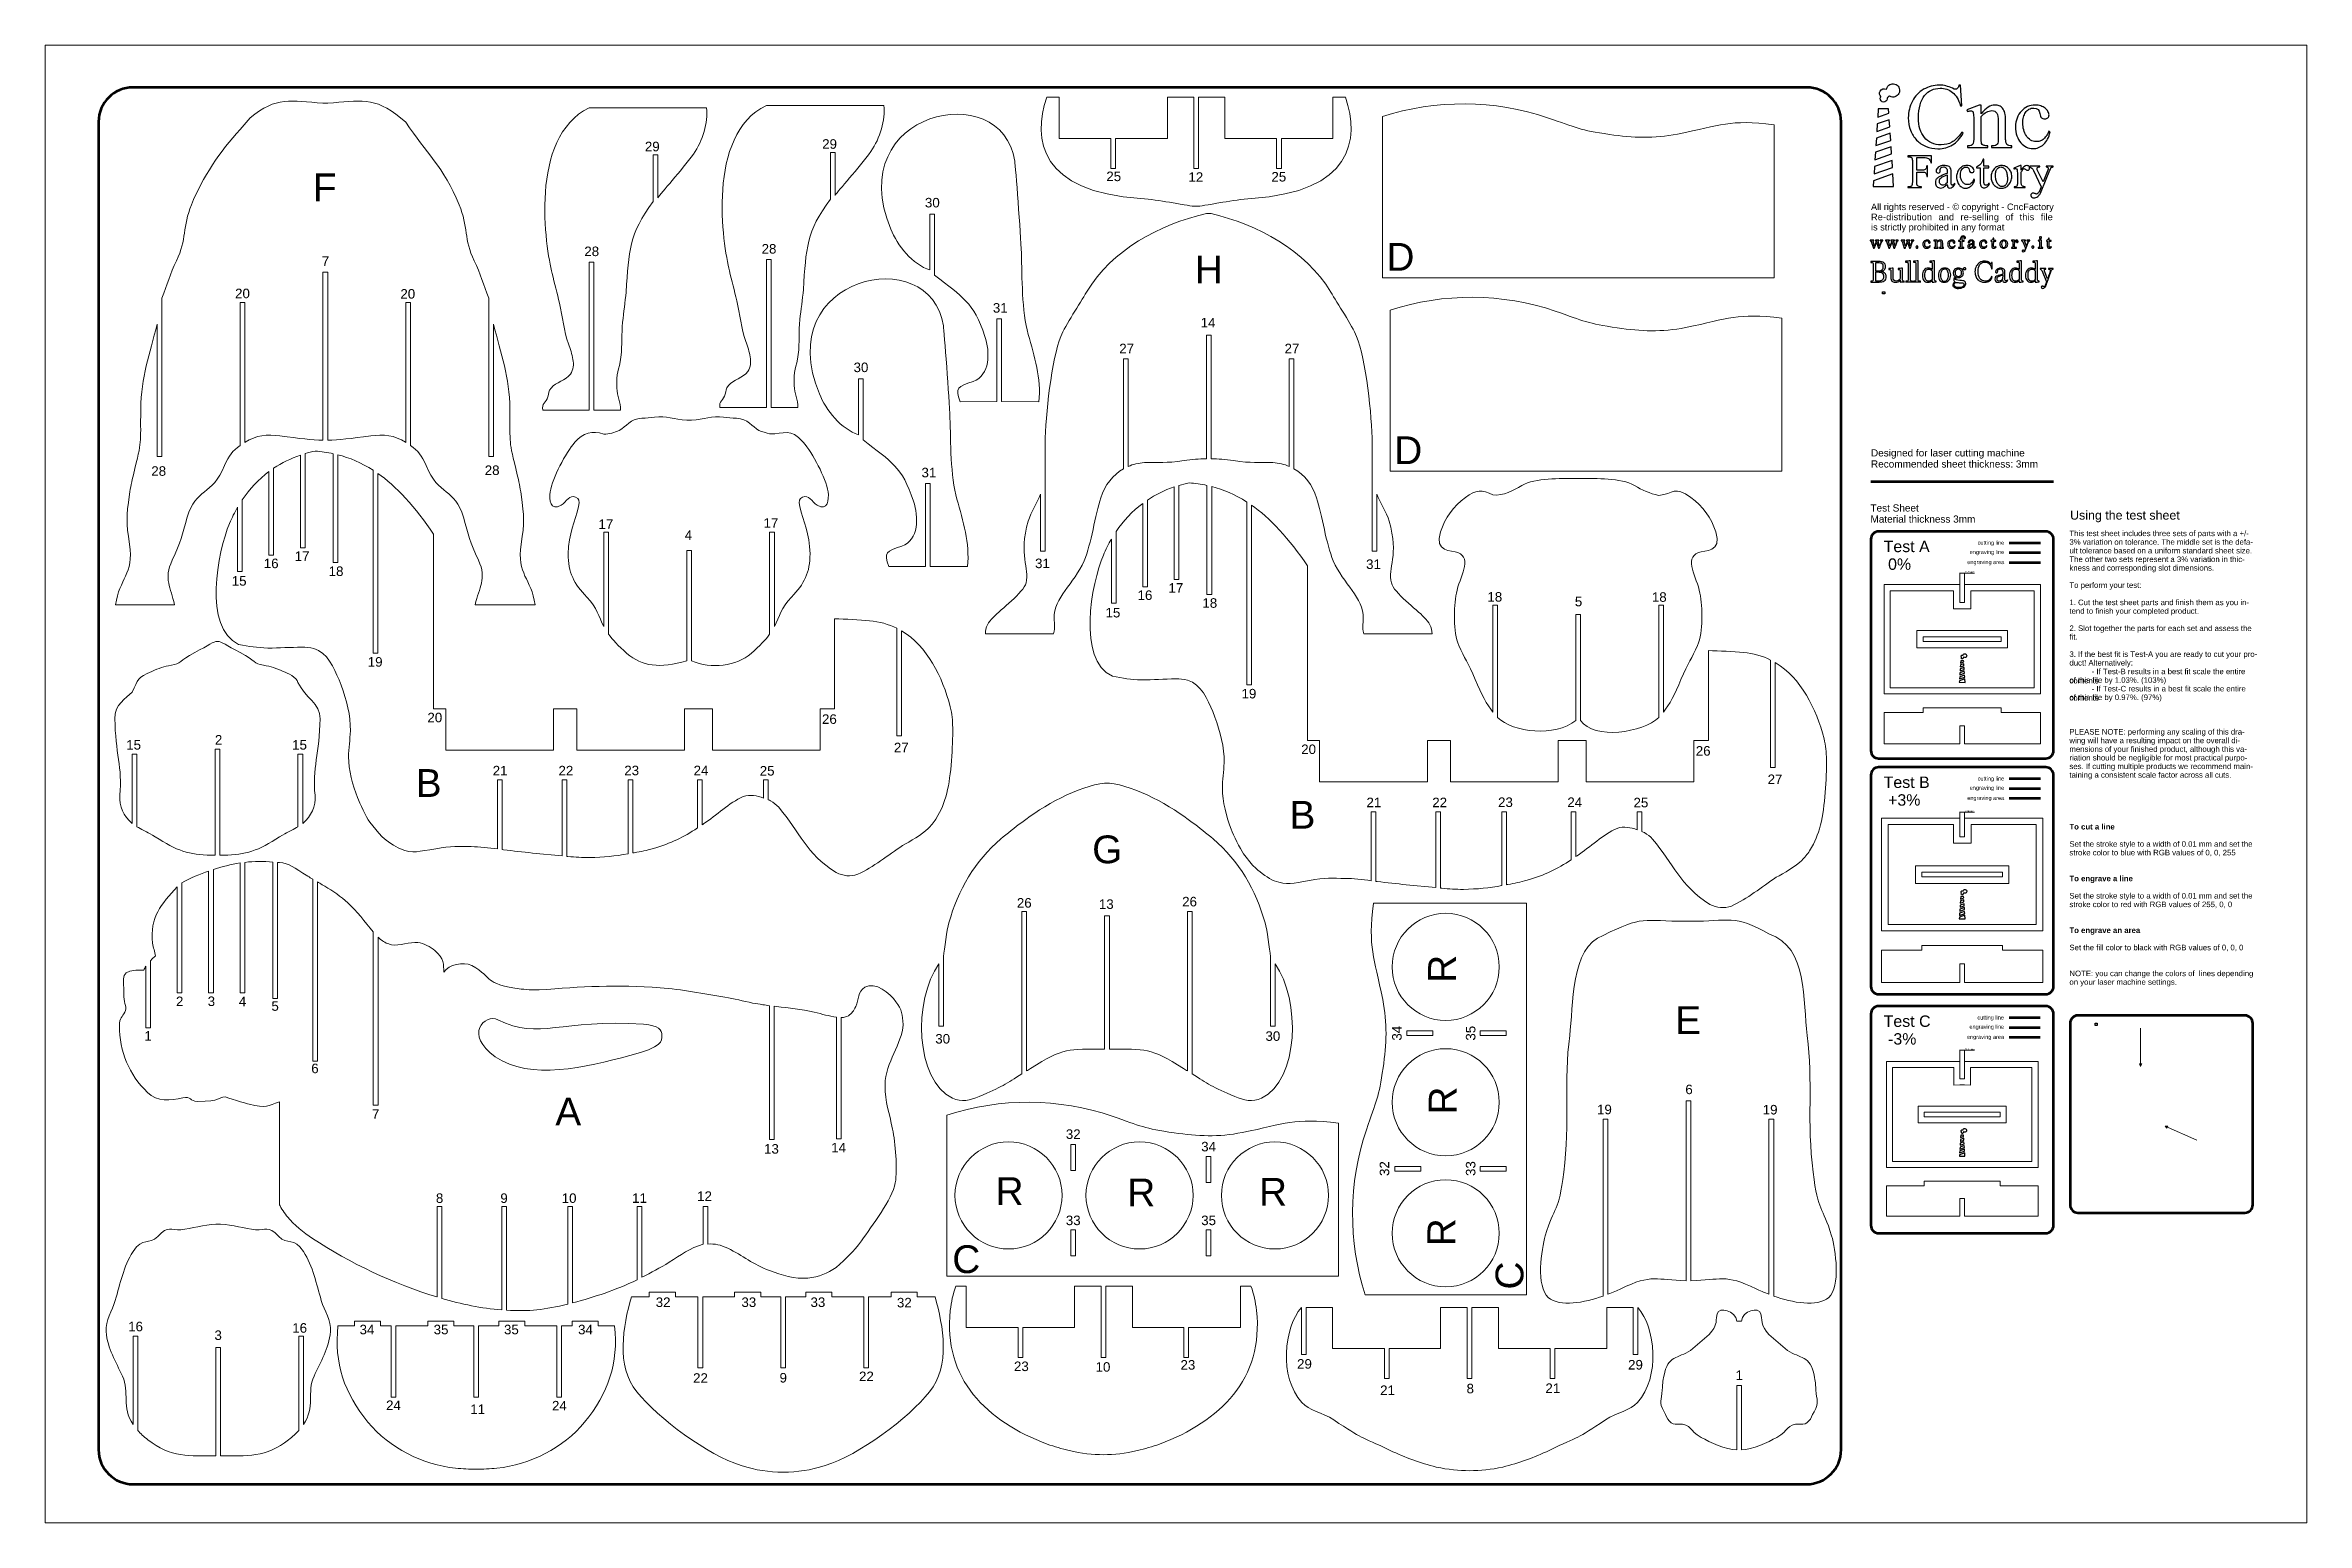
# Model space of a CAD drawing. Header units: millimetres. Extents: x -717 to 729, y -471 to 474.
import ezdxf
from ezdxf.lldxf.tags import DXFTag

# ---------------------------------------------------------------- set-up
doc = ezdxf.new("R2010")
doc.units = ezdxf.units.MM
doc.header["$MEASUREMENT"] = 0
doc.header["$XCLIPFRAME"] = 0
doc.layers.add('Livello 1', color=7, linetype='Continuous')
doc.styles.add('0', font='arial.ttf', dxfattribs={"height": 1})
tags = doc.linetypes.add('New Line1', pattern=[0.2, 0.1, -0.1]).pattern_tags.tags
tags[6:7] = [DXFTag(74, 4), DXFTag(75, 0), DXFTag(340, '0'), DXFTag(46, 1.0), DXFTag(50, 0.0), DXFTag(44, 0.0), DXFTag(45, 0.0)]
tags[4:5] = [DXFTag(74, 4), DXFTag(75, 0), DXFTag(340, '0'), DXFTag(46, 1.0), DXFTag(50, 0.0), DXFTag(44, 0.0), DXFTag(45, 0.0)]
tags = doc.linetypes.add('New Line2', pattern=[0.2, 0.1, -0.1]).pattern_tags.tags
tags[6:7] = [DXFTag(74, 4), DXFTag(75, 0), DXFTag(340, '0'), DXFTag(46, 1.0), DXFTag(50, 0.0), DXFTag(44, 0.0), DXFTag(45, 0.0)]
tags[4:5] = [DXFTag(74, 4), DXFTag(75, 0), DXFTag(340, '0'), DXFTag(46, 1.0), DXFTag(50, 0.0), DXFTag(44, 0.0), DXFTag(45, 0.0)]
tags = doc.linetypes.add('New Line3', pattern=[0.2, 0.1, -0.1]).pattern_tags.tags
tags[6:7] = [DXFTag(74, 4), DXFTag(75, 0), DXFTag(340, '0'), DXFTag(46, 1.0), DXFTag(50, 0.0), DXFTag(44, 0.0), DXFTag(45, 0.0)]
tags[4:5] = [DXFTag(74, 4), DXFTag(75, 0), DXFTag(340, '0'), DXFTag(46, 1.0), DXFTag(50, 0.0), DXFTag(44, 0.0), DXFTag(45, 0.0)]
tags = doc.linetypes.add('New Line4', pattern=[0.2, 0.1, -0.1]).pattern_tags.tags
tags[6:7] = [DXFTag(74, 4), DXFTag(75, 0), DXFTag(340, '0'), DXFTag(46, 1.0), DXFTag(50, 0.0), DXFTag(44, 0.0), DXFTag(45, 0.0)]
tags[4:5] = [DXFTag(74, 4), DXFTag(75, 0), DXFTag(340, '0'), DXFTag(46, 1.0), DXFTag(50, 0.0), DXFTag(44, 0.0), DXFTag(45, 0.0)]
tags = doc.linetypes.add('New Line5', pattern=[0.2, 0.1, -0.1]).pattern_tags.tags
tags[6:7] = [DXFTag(74, 4), DXFTag(75, 0), DXFTag(340, '0'), DXFTag(46, 1.0), DXFTag(50, 0.0), DXFTag(44, 0.0), DXFTag(45, 0.0)]
tags[4:5] = [DXFTag(74, 4), DXFTag(75, 0), DXFTag(340, '0'), DXFTag(46, 1.0), DXFTag(50, 0.0), DXFTag(44, 0.0), DXFTag(45, 0.0)]
tags = doc.linetypes.add('New Line6', pattern=[0.2, 0.1, -0.1]).pattern_tags.tags
tags[6:7] = [DXFTag(74, 4), DXFTag(75, 0), DXFTag(340, '0'), DXFTag(46, 1.0), DXFTag(50, 0.0), DXFTag(44, 0.0), DXFTag(45, 0.0)]
tags[4:5] = [DXFTag(74, 4), DXFTag(75, 0), DXFTag(340, '0'), DXFTag(46, 1.0), DXFTag(50, 0.0), DXFTag(44, 0.0), DXFTag(45, 0.0)]
doc.dimstyles.get("Standard").update_dxf_attribs({"dimtxt": 0.18, "dimasz": 0.18, "dimexe": 0.18, "dimexo": 0.0625, "dimgap": 0.09, "dimtad": 0, "dimtih": 1, "dimtoh": 1, "dimdec": 4, "dimzin": 0, "dimdsep": 46, "dimtxsty": 'Standard', "dimcen": 0.09, "dimadec": 0, "dimazin": 0, "dimtfac": 1, "dimtdec": 4, "dimtofl": 0, "dimtmove": 0, "dimatfit": 3, "dimfxl": 1, "dimtolj": 1, "dimtzin": 0, "dimarcsym": 0})
picture_1 = doc.add_image_def('image1.jpg', size_in_pixel=(7857, 7650))
picture_2 = doc.add_image_def('image2.jpg', size_in_pixel=(7315, 7979))

msp = doc.modelspace()

# ---------------------------------------------------------------- texts
at = {"layer": 'Livello 1', "style": '0'}
for s, height, p in [('29', 6.096024, (-333.3123, 406.0809)), ('29', 6.096024, (-219.9389, 407.6944)), ('F', 17.77997, (-545.6316, 374.0975)), ('25 ', 6.096024, (-38.2478, 386.9954)), ('12', 6.096024, (14.2503, 386.5447)), ('25 ', 6.096024, (67.3211, 386.7306)), ('30', 6.096024, (-154.2326, 370.1793)), ('All rights reserved - © copyright - CncFactory', 4.190616, (450.73527, 368.46126)), ('R', 4.19062, (450.73527, 361.95906)), ('e', 4.19062, (455.04357, 361.95906)), ('-', 4.19062, (458.38577, 361.95906)), ('d', 4.19062, (460.42907, 361.95906)), ('i', 4.19062, (463.77127, 361.95906)), ('s', 4.19062, (465.16947, 361.95906)), ('t', 4.19062, (468.18467, 361.95906)), ('r', 4.19062, (469.90687, 361.95906)), ('i', 4.19062, (471.95017, 361.95906)), ('b', 4.19062, (473.34837, 361.95906)), ('u', 4.19062, (476.69057, 361.95906)), ('t', 4.19062, (480.03277, 361.95906)), ('i', 4.19062, (481.75497, 361.95906)), ('o', 4.19062, (483.15317, 361.95906)), ('n', 4.19062, (486.49537, 361.95906)), ('a', 4.19062, (493.88027, 361.95906)), ('n', 4.19062, (497.22247, 361.95906)), ('d', 4.19062, (500.56467, 361.95906)), ('r', 4.19062, (507.94957, 361.95906)), ('e', 4.19062, (509.99287, 361.95906)), ('-', 4.19062, (513.33507, 361.95906)), ('s', 4.19062, (515.37837, 361.95906)), ('e', 4.19062, (518.39357, 361.95906)), ('l', 4.19062, (521.73577, 361.95906)), ('l', 4.19062, (523.13397, 361.95906)), ('i', 4.19062, (524.53217, 361.95906)), ('n', 4.19062, (525.93037, 361.95906)), ('g', 4.19062, (529.27257, 361.95906)), ('o', 4.19062, (536.65747, 361.95906)), ('f', 4.19062, (539.99967, 361.95906)), ('t', 4.19062, (545.76457, 361.95906)), ('h', 4.19062, (547.48677, 361.95906)), ('i', 4.19062, (550.82897, 361.95906)), ('s', 4.19062, (552.22717, 361.95906)), ('fi', 4.190616, (559.28507, 361.95906)), ('l', 4.19062, (562.30027, 361.95906)), ('e', 4.19062, (563.69847, 361.95906)), ('D', 17.77997, (140.8541, 329.6959)), ('is strictly prohibited in any format', 4.190616, (450.73527, 355.45686)), ('7', 6.09602, (-539.9042, 332.7523)), ('28', 6.096024, (-372.0374, 339.0394)), ('28', 6.096024, (-258.664, 340.6529)), ('H', 17.77997, (18.3148, 321.6036)), ('20 ', 6.096024, (-595.3477, 312.1177)), ('20', 6.096024, (-489.6465, 311.8531)), ('31', 6.096024, (-110.7943, 302.8926)), ('14', 6.096024, (22.0886, 293.4383)), ('27 ', 6.096024, (-29.9664, 276.9045)), ('27', 6.096024, (75.7347, 276.9045)), ('30', 6.096024, (-199.8725, 264.8492)), ('D', 17.77997, (145.854, 206.0026)), ('28', 6.096024, (-648.9285, 198.563)), ('28', 6.096024, (-435.7013, 199.0651)), ('31', 6.096024, (-156.4342, 197.5625)), ('Designed for laser cutting machine', 4.57164, (450.70074, 210.92457)), ('Recommended sheet thickness: 3mm', 4.57164, (450.70074, 203.83117)), ('Test Sheet ', 4.57164, (450.37994, 175.69203)), ('Using the test sheet', 5.678712, (578.04025, 170.53699)), ('17 ', 6.096024, (-362.9932, 164.5615)), ('4', 6.09602, (-307.8409, 157.56)), ('17 ', 6.096024, (-257.4244, 165.3552)), ('Material thickness 3mm', 4.57164, (450.37994, 168.59863)), ('16', 6.096024, (-576.9959, 139.4846)), ('17', 6.096024, (-557.2184, 144.1148)), ('31', 6.096024, (-83.8093, 139.5054)), ('31', 6.096024, (127.8576, 138.9761)), ('Test A  ', 7.294176, (458.80392, 149.73872)), (' 0%', 7.294176, (458.80392, 138.42092)), ('engraving area', 2.539728, (512.2586, 142.06281)), ('engraving line', 2.539728, (513.8279, 148.52631)), ('cutting line', 2.539728, (518.9284, 154.46691)), ('15', 6.096024, (-597.4682, 128.2954)), ('18', 6.096024, (-535.5225, 134.4846)), ('16', 6.096024, (-18.2759, 119.1646)), ('17', 6.096024, (1.5016, 123.7948)), ('18', 6.096024, (23.1975, 114.1646)), ('18', 6.096024, (205.4297, 118.0989)), ('5', 6.09602, (261.3554, 115.1041)), ('18', 6.096024, (310.6017, 117.9666)), ('15', 6.096024, (-38.7482, 107.9754)), ('19', 6.096024, (-510.5193, 76.5138)), ('19', 6.096024, (48.2007, 56.1938)), ('20', 6.096024, (-472.3531, 40.9272)), ('26', 6.096024, (-220.0425, 39.9194)), ('15 ', 6.096024, (-664.9617, 23.4567)), ('2', 6.09602, (-608.2449, 26.6446)), ('15 ', 6.096024, (-558.8638, 23.4567)), ('27', 6.096024, (-174.1015, 21.7449)), ('20', 6.096024, (86.3669, 20.6072)), ('26', 6.096024, (338.6775, 19.5994)), ('B', 17.77997, (-479.855, -6.8022)), ('21', 6.096024, (-430.6151, 6.9578)), ('22', 6.096024, (-388.5463, 6.9578)), ('23', 6.096024, (-346.4777, 7.0594)), ('24', 6.096024, (-302.1599, 7.0594)), ('25', 6.096024, (-259.8596, 6.8621)), ('27', 6.096024, (384.6185, 1.4249)), ('Test B  ', 7.294176, (458.80392, -1.06549)), ('engraving line', 2.539728, (513.8279, -2.27789)), ('cutting line', 2.539728, (518.9284, 3.66271)), ('B', 17.77997, (78.865, -27.1222)), ('21', 6.096024, (128.1049, -13.3622)), ('22', 6.096024, (170.1737, -13.3622)), ('23', 6.096024, (212.2423, -13.2606)), ('24', 6.096024, (256.5601, -13.2606)), ('25', 6.096024, (298.8604, -13.4579)), (' +3%', 7.294176, (458.80392, -12.38329)), ('engraving area', 2.539728, (512.2586, -8.74139)), ('G', 17.77997, (-47.3003, -49.2365)), ('26 ', 6.096024, (-95.4557, -77.6131)), ('13', 6.096024, (-43.0124, -78.4095)), ('26', 6.096024, (10.2454, -76.8194)), ('2', 6.09602, (-633.1541, -140.5862)), ('3', 6.09602, (-612.873, -140.536)), ('4', 6.09602, (-592.9374, -140.6376)), ('5', 6.09602, (-572.1015, -143.5798)), ('E', 17.77997, (325.4402, -158.4557)), ('1', 6.09602, (-653.3286, -162.6789)), ('30', 6.096024, (-147.6214, -164.5273)), ('30', 6.096024, (63.5163, -162.8076)), ('Test C ', 7.294176, (458.80392, -153.86959)), (' -3%', 7.294176, (458.80392, -165.18739)), ('engraving area', 2.539728, (512.1013, -161.54539)), ('engraving line', 2.539728, (513.6706, -155.08189)), ('cutting line', 2.539728, (518.7711, -149.14129)), ('6', 6.09602, (-546.6437, -183.4647)), ('A', 17.77997, (-390.588, -216.877)), ('6', 6.09602, (332.011, -196.8904)), ('7', 6.09602, (-507.8078, -212.6189)), ('19 ', 6.096024, (275.518, -209.7199)), ('19 ', 6.096024, (381.4838, -209.8522)), ('13', 6.096024, (-257.1149, -234.91)), ('14', 6.096024, (-214.1863, -234.1494)), ('32', 6.096024, (-64.1384, -225.5066)), ('34', 6.096024, (22.4297, -233.4806)), ('8', 6.09602, (-466.9296, -266.4332)), ('9', 6.09602, (-425.7208, -266.4332)), ('10', 6.096024, (-386.4964, -266.4332)), ('12', 6.096024, (-299.9113, -265.1388)), ('R', 17.77997, (-109.0949, -267.7568)), ('R', 17.77997, (-24.8517, -268.6036)), ('R', 17.77997, (59.3917, -268.1801)), ('11', 6.096024, (-341.4542, -266.3963)), ('33', 6.096024, (-64.1384, -280.6416)), ('35', 6.096024, (22.4297, -280.6416)), ('C', 17.77997, (-136.7597, -311.3109)), ('32', 6.096024, (-326.3854, -332.9874)), ('33', 6.096024, (-271.5828, -332.9874)), ('33', 6.096024, (-227.3974, -332.9874)), ('32', 6.096024, (-172.1333, -333.252)), ('16 ', 6.096024, (-663.7181, -348.5213)), ('16 ', 6.096024, (-558.789, -349.4468)), ('34', 6.096024, (-515.7348, -350.4729)), ('35', 6.096024, (-468.3743, -350.4729)), ('35', 6.096024, (-423.3952, -350.4729)), ('34', 6.096024, (-376.0348, -350.4729)), ('3', 6.09602, (-608.5475, -354.0796)), ('22', 6.096024, (-302.4855, -381.4587)), ('9', 6.09602, (-247.1819, -381.2786)), ('22', 6.096024, (-196.3875, -380.4004)), ('23', 6.096024, (-97.3086, -373.9727)), ('10', 6.096024, (-45.1173, -374.3727)), ('23', 6.096024, (9.1863, -373.0467)), ('29', 6.096024, (83.7176, -372.4374)), ('29', 6.096024, (295.3843, -372.9666)), ('1', 6.09602, (364.1038, -379.6696)), ('21 ', 6.096024, (136.8273, -389.2905)), ('8', 6.09602, (192.1091, -388.1844)), ('21', 6.096024, (242.5284, -387.9675)), ('24', 6.096024, (-498.8008, -398.8945)), ('11', 6.096024, (-444.9388, -401.4111)), ('24 ', 6.096024, (-392.7027, -399.159))]:
    msp.add_text(s, height=height, dxfattribs=at).set_placement(p)
for s, height, p in [('R', 17.77997, (185.3097, -125.6875)), ('34', 6.096024, (150.6102, -162.6495)), ('35', 6.096024, (197.7712, -162.6495)), ('R', 17.77997, (185.7332, -209.9309)), ('32', 6.096024, (142.6362, -249.2176)), ('33', 6.096024, (197.7712, -249.2176)), ('R', 17.77997, (184.8864, -294.1741)), ('C', 17.77997, (228.4405, -321.8389))]:
    msp.add_text(s, height=height, rotation=90, dxfattribs=at).set_placement(p)
at = {"layer": 'Livello 1', "char_height": 3.555936, "width": 118.7697, "attachment_point": 1}
for s, insert in [('\\fArial|p34;This test sheet includes three sets of parts with a +/- ', (577.595, 163.51954)), ('\\fArial|p34;The other two sets represent a 3% variation in thic-', (577.595, 146.96704)), ('\\fArial|p34;3% variation on tolerance. The middle set is the defa-', (577.595, 158.00204)), ('\\fArial|p34;ult tolerance based on a uniform standard sheet size. ', (577.595, 152.48454)), ('\\fArial|p34;To perform your test:', (577.595, 130.41454)), ('\\fArial|p34;kness and corresponding slot dimensions.', (577.595, 141.44954)), ('\\fArial|p34;1. Cut the test sheet parts and finish them as you in-', (577.595, 119.37954)), ('\\fArial|p34;tend to finish your completed product.', (577.595, 113.86204)), ('\\fArial|p34;2. Slot together the parts for each set and assess the ', (577.595, 102.82704)), ('\\fArial|p34;fit.', (577.595, 97.30954)), ('\\fArial|p34;3. If the best fit is Test-A you are ready to cut your pro-', (577.595, 86.27454)), ('\\fArial|p34;duct! Alternatively:', (577.595, 80.75704)), ('\\fArial|p34;^I- If Test-B results in a best fit scale the entire contents ', (577.595, 75.23954)), ('\\fArial|p34;of this file by 1.03%. (103%) ', (577.595, 69.72204)), ('\\fArial|p34;of this file by 0.97%. (97%)', (577.595, 58.68704)), ('\\fArial|p34;^I- If Test-C results in a best fit scale the entire contents ', (577.595, 64.20454)), ('\\fArial|p34;wing will have a resulting impact on the overall di-', (577.595, 31.09954)), ('\\fArial|p34;PLEASE NOTE: performing any scaling of this dra-', (577.595, 36.61704)), ('\\fArial|p34;ses. If cutting multiple products we recommend main-', (577.595, 14.54704)), ('\\fArial|p34;mensions of your finished product, although this va-', (577.595, 25.58204)), ('\\fArial|p34;riation should be negligible for most practical purpo-', (577.595, 20.06454)), ('\\fArial|p34;taining a consistent scale factor across all cuts.', (577.595, 9.02954)), ('\\fArial|b1|p34;To cut a line', (577.595, -24.07546)), ('\\fArial|p34;stroke color to blue with RGB values of 0, 0, 255', (577.595, -40.62796)), ('\\fArial|p34;Set the stroke style to a width of 0.01 mm and set the ', (577.595, -35.11046)), ('\\fArial|b1|p34;To engrave a line', (577.595, -57.18046)), ('\\fArial|p34;Set the stroke style to a width of 0.01 mm and set the ', (577.595, -68.21546)), ('\\fArial|p34;stroke color to red with RGB values of 255, 0, 0', (577.595, -73.73296)), ('\\fArial|b1|p34;To engrave an area', (577.595, -90.28546)), ('\\fArial|p34;Set the fill color to black with RGB values of 0, 0, 0', (577.595, -101.32046)), ('\\fArial|p34;on your laser machine settings.', (577.595, -123.39046)), ('\\fArial|p34;NOTE: you can change the colors of  lines depending ', (577.595, -117.87296))]:
    msp.add_mtext(s, dxfattribs=dict(at, insert=insert))

# ---------------------------------------------------------------- blocks, each defined once
blk = doc.blocks.new('*D1')
at = {"layer": 'Defpoints', "color": 0}
for p in [(510.5369, 136.3211), (507.5369, 129.0196), (510.5369, 129.0196)]:
    blk.add_point(p, dxfattribs=at)
at = {"layer": 'Livello 1', "color": 6, "lineweight": 9}
for p, q in [((507.5369, 129.0821), (507.5369, 136.5011)), ((507.7169, 136.3211), (510.3569, 136.3211)), ((510.5369, 129.0821), (510.5369, 136.5011)), ((510.5369, 136.3211), (516.9479, 136.3211))]:
    blk.add_line(p, q, dxfattribs=at)
at = {"layer": 'Livello 1', "color": 6}
for points in [[(507.7169, 136.3511), (507.7169, 136.2911), (507.5369, 136.3211)], [(510.3569, 136.2911), (510.3569, 136.3511), (510.5369, 136.3211)]]:
    blk.add_solid(points, dxfattribs=at)
at = {"layer": 'Livello 1', "color": 6, "insert": (513.8324, 136.9216), "char_height": 1, "attachment_point": 5, "style": '0'}
blk.add_mtext('\\A1;76.20 mm', dxfattribs=at)
blk = doc.blocks.new('*D2')
at = {"layer": 'Defpoints', "color": 0}
for p in [(507.4919, -20.4142), (510.5819, -16.4683), (510.5819, -20.4142)]:
    blk.add_point(p, dxfattribs=at)
at = {"layer": 'Livello 1', "color": 6, "lineweight": 9}
for p, q in [((507.4919, -20.3517), (507.4919, -16.2883)), ((507.6719, -16.4683), (510.4019, -16.4683)), ((510.5819, -20.3517), (510.5819, -16.2883)), ((510.5819, -16.4683), (516.9929, -16.4683))]:
    blk.add_line(p, q, dxfattribs=at)
at = {"layer": 'Livello 1', "color": 6}
for points in [[(507.6719, -16.4383), (507.6719, -16.4983), (507.4919, -16.4683)], [(510.4019, -16.4983), (510.4019, -16.4383), (510.5819, -16.4683)]]:
    blk.add_solid(points, dxfattribs=at)
at = {"layer": 'Livello 1', "color": 6, "insert": (513.8774, -15.8678), "char_height": 1, "attachment_point": 5, "style": '0'}
blk.add_mtext('\\A1;78.49 mm', dxfattribs=at)
blk = doc.blocks.new('*D3')
at = {"layer": 'Defpoints', "color": 0}
for p in [(510.4919, -168.7803), (507.5819, -175.9423), (510.4919, -175.9423)]:
    blk.add_point(p, dxfattribs=at)
at = {"layer": 'Livello 1', "color": 6, "lineweight": 9}
for p, q in [((507.5819, -175.8798), (507.5819, -168.6003)), ((507.7619, -168.7803), (510.3119, -168.7803)), ((510.4919, -175.8798), (510.4919, -168.6003)), ((510.4919, -168.7803), (516.9029, -168.7803))]:
    blk.add_line(p, q, dxfattribs=at)
at = {"layer": 'Livello 1', "color": 6}
for points in [[(507.7619, -168.7503), (507.7619, -168.8103), (507.5819, -168.7803)], [(510.3119, -168.8103), (510.3119, -168.7503), (510.4919, -168.7803)]]:
    blk.add_solid(points, dxfattribs=at)
at = {"layer": 'Livello 1', "color": 6, "insert": (513.7874, -168.1798), "char_height": 1, "attachment_point": 5, "style": '0'}
blk.add_mtext('\\A1;73.91 mm', dxfattribs=at)

# ---------------------------------------------------------------- dimensions: what is measured, and where the dimension line sits
at = {"layer": 'Livello 1'}
for p1, p2, distance, picture, middle in [((507.5369, 129.0196), (510.5369, 129.0196), 7.3015, '*D1', (513.8324, 136.9216)), ((507.4919, -20.4142), (510.5819, -20.4142), 3.9459, '*D2', (513.8774, -15.8678)), ((507.5819, -175.9423), (510.4919, -175.9423), 7.162, '*D3', (513.7874, -168.1798))]:
    dim = msp.add_aligned_dim(p1=p1, p2=p2, distance=distance, dimstyle='Standard', override={"dimtxt": 4.2333, "dimtad": 1, "dimjust": 0, "dimtih": 0, "dimdec": 2, "dimlfac": 25.4, "dimzin": 1, "dimlunit": 2, "dimpost": '<> mm', "dimtxsty": '0', "dimclrd": 6, "dimclre": 6, "dimclrt": 6, "dimlwd": 9, "dimlwe": 9}, dxfattribs=at)
    dim.commit()
    dim.dimension.update_dxf_attribs({"geometry": picture, "text_midpoint": middle})

# ---------------------------------------------------------------- linework, layer by layer
at = {"layer": 'Livello 1', "color": 7, "lineweight": 20}
msp.add_lwpolyline([(-716.7436, -470.9808), (729.3632, -470.9808), (729.3632, 473.8992), (-716.7436, 473.8992), (-716.7436, -470.9808)], close=True, dxfattribs=at)
at = {"layer": 'Livello 1', "color": 5, "lineweight": 9}
for points, knots in [([(-131.6248, 245.958), (-135.3127, 254.9407), (-133.1084, 255.4678), (-123.4528, 258.9268), (-123.4528, 258.9268), (-112.4165, 262.8805), (-112.5318, 277.466), (-115.919, 287.7283), (-115.919, 287.7283), (-123.263, 309.9789), (-130.1054, 312.561), (-148.0244, 326.8977), (-148.0244, 326.8977), (-148.0244, 326.8977), (-148.0244, 365.8887), (-148.0244, 365.8887), (-148.0244, 365.8887), (-148.0244, 365.8887), (-151.0244, 365.8887), (-151.0244, 365.8887), (-151.0244, 365.8887), (-151.0244, 365.8887), (-151.0244, 330.1632), (-151.0244, 330.1632), (-151.0244, 330.1632), (-162.1887, 333.606), (-171.789, 345.9223), (-176.099, 356.298), (-176.099, 356.298), (-207.4559, 431.7863), (-104.7659, 454.2096), (-96.7872, 399.6886), (-96.7872, 399.6886), (-96.2897, 396.2891), (-93.0226, 353.2643), (-92.5878, 340.951), (-92.5878, 340.951), (-92.0617, 326.0522), (-92.3603, 303.4531), (-88.1852, 288.9911), (-88.1852, 288.9911), (-84.1593, 275.0457), (-79.863, 260.7692), (-81.2996, 245.9563), (-81.2996, 245.9563), (-81.2996, 245.9563), (-105.2462, 245.96), (-105.2462, 245.96), (-105.2462, 245.96), (-105.2462, 245.96), (-105.2441, 298.8546), (-105.2441, 298.8546), (-105.2441, 298.8546), (-105.2441, 298.8546), (-108.2441, 298.8546), (-108.2441, 298.8546), (-108.2441, 298.8546), (-108.2441, 298.8546), (-108.2441, 245.9665), (-108.2441, 245.9665), (-108.2441, 245.9665), (-108.2441, 245.9665), (-131.6248, 245.958), (-131.6248, 245.958)], [0, 0, 0, 0, 0.0588235294, 0.0588235294, 0.0588235294, 0.0588235294, 0.1176470588, 0.1176470588, 0.1176470588, 0.1176470588, 0.1764705882, 0.1764705882, 0.1764705882, 0.1764705882, 0.2352941176, 0.2352941176, 0.2352941176, 0.2352941176, 0.2941176471, 0.2941176471, 0.2941176471, 0.2941176471, 0.3529411765, 0.3529411765, 0.3529411765, 0.3529411765, 0.4117647059, 0.4117647059, 0.4117647059, 0.4117647059, 0.4705882353, 0.4705882353, 0.4705882353, 0.4705882353, 0.5294117647, 0.5294117647, 0.5294117647, 0.5294117647, 0.5882352941, 0.5882352941, 0.5882352941, 0.5882352941, 0.6470588235, 0.6470588235, 0.6470588235, 0.6470588235, 0.7058823529, 0.7058823529, 0.7058823529, 0.7058823529, 0.7647058824, 0.7647058824, 0.7647058824, 0.7647058824, 0.8235294118, 0.8235294118, 0.8235294118, 0.8235294118, 0.8823529412, 0.8823529412, 0.8823529412, 0.8823529412, 1, 1, 1, 1]), ([(-566.6439, 224.0929), (-574.7762, 225.1888), (-581.859, 224.5333), (-588.9476, 220.0209), (-588.9476, 220.0209), (-588.9476, 220.0209), (-589.1431, 219.8961), (-589.1431, 219.8961), (-589.1431, 219.8961), (-589.1431, 219.8961), (-589.1431, 309.3672), (-589.1431, 309.3672), (-589.1431, 309.3672), (-589.1431, 309.3672), (-592.1431, 309.3672), (-592.1431, 309.3672), (-592.1431, 309.3672), (-592.1431, 309.3672), (-592.1431, 217.9048), (-592.1431, 217.9048), (-592.1431, 217.9048), (-597.0093, 214.4996), (-599.3814, 211.661), (-602.0323, 205.1647), (-602.0323, 205.1647), (-610.0493, 185.5188), (-620.5088, 190.762), (-625.9062, 171.9918), (-625.9062, 171.9918), (-629.2379, 160.4053), (-630.0009, 156.6083), (-635.5878, 144.5088), (-635.5878, 144.5088), (-641.1676, 132.4246), (-636.3614, 127.3228), (-634.144, 116.083), (-634.144, 116.083), (-634.144, 116.083), (-671.8098, 116.083), (-671.8098, 116.083), (-671.8098, 116.083), (-669.3126, 133.1523), (-659.9905, 135.152), (-662.8388, 154.7743), (-662.8388, 154.7743), (-665.0067, 169.7093), (-664.9841, 171.1976), (-662.7982, 186.8306), (-662.7982, 186.8306), (-662.2496, 190.9977), (-661.4196, 195.1622), (-660.4047, 199.24), (-660.4047, 199.24), (-654.549, 222.7668), (-655.9897, 217.2322), (-655.662, 241.3266), (-655.662, 241.3266), (-655.3845, 261.7357), (-650.0988, 276.1687), (-645.1432, 295.4368), (-645.1432, 295.4368), (-645.1432, 295.4368), (-645.1432, 210.8106), (-645.1432, 210.8106), (-645.1432, 210.8106), (-645.1432, 210.8106), (-642.1432, 210.8106), (-642.1432, 210.8106), (-642.1432, 210.8106), (-642.1432, 210.8106), (-642.1436, 312.2351), (-642.1436, 312.2351), (-642.1436, 312.2351), (-638.9097, 320.5589), (-636.8776, 327.8158), (-632.8139, 336.1239), (-632.8139, 336.1239), (-626.2684, 349.5059), (-628.9498, 357.9811), (-623.2446, 371.8745), (-623.2446, 371.8745), (-616.0553, 389.3821), (-605.0507, 406.1627), (-592.1431, 420.0621), (-592.1431, 420.0621), (-592.1431, 420.0621), (-585.7175, 427.439), (-585.7175, 427.439), (-585.7175, 427.439), (-569.0518, 441.3968), (-559.5056, 438.3296), (-539.143, 436.8169), (-539.143, 436.8169), (-539.143, 436.8169), (-536.143, 436.8169), (-536.143, 436.8169), (-536.143, 436.8169), (-515.7804, 438.3296), (-506.2342, 441.3968), (-489.5685, 427.439), (-489.5685, 427.439), (-489.5685, 427.439), (-486.1429, 424.622), (-486.1429, 424.622), (-486.1429, 424.622), (-473.1166, 404.8225), (-462.1042, 396.3796), (-452.0414, 371.8745), (-452.0414, 371.8745), (-446.3363, 357.9811), (-449.0176, 349.5059), (-442.4721, 336.1239), (-442.4721, 336.1239), (-438.4084, 327.8158), (-436.3763, 320.5589), (-433.1424, 312.2351), (-433.1424, 312.2351), (-433.1424, 312.2351), (-433.1428, 210.8106), (-433.1428, 210.8106), (-433.1428, 210.8106), (-433.1428, 210.8106), (-430.1428, 210.8106), (-430.1428, 210.8106), (-430.1428, 210.8106), (-430.1428, 210.8106), (-430.1428, 295.4368), (-430.1428, 295.4368), (-430.1428, 295.4368), (-425.1872, 276.1687), (-419.9015, 261.7357), (-419.624, 241.3266), (-419.624, 241.3266), (-419.2963, 217.2322), (-420.737, 222.7668), (-414.8813, 199.24), (-414.8813, 199.24), (-413.8664, 195.1622), (-413.0364, 190.9977), (-412.4878, 186.8306), (-412.4878, 186.8306), (-410.3019, 171.1976), (-410.2793, 169.7093), (-412.4472, 154.7743), (-412.4472, 154.7743), (-415.2955, 135.152), (-405.9734, 133.1523), (-403.4762, 116.083), (-403.4762, 116.083), (-403.4762, 116.083), (-441.7728, 116.083), (-441.7728, 116.083), (-441.7728, 116.083), (-439.501, 127.3228), (-434.1184, 132.4246), (-439.6982, 144.5088), (-439.6982, 144.5088), (-445.2851, 156.6083), (-446.0481, 160.4053), (-449.3798, 171.9918), (-449.3798, 171.9918), (-454.7772, 190.762), (-465.2367, 185.5188), (-473.2537, 205.1647), (-473.2537, 205.1647), (-475.9047, 211.661), (-478.277, 214.4997), (-483.1429, 217.9048), (-483.1429, 217.9048), (-483.1429, 217.9048), (-483.1429, 309.3672), (-483.1429, 309.3672), (-483.1429, 309.3672), (-483.1429, 309.3672), (-486.1429, 309.3672), (-486.1429, 309.3672), (-486.1429, 309.3672), (-486.1429, 309.3672), (-486.1429, 219.8961), (-486.1429, 219.8961), (-486.1429, 219.8961), (-486.1429, 219.8961), (-486.3384, 220.0209), (-486.3384, 220.0209), (-486.3384, 220.0209), (-493.427, 224.5333), (-500.5098, 225.1888), (-508.6421, 224.0929), (-508.6421, 224.0929), (-521.3571, 222.3795), (-528.9171, 221.4674), (-536.143, 221.3563), (-536.143, 221.3563), (-536.143, 221.3563), (-536.143, 328.705), (-536.143, 328.705), (-536.143, 328.705), (-536.143, 328.705), (-539.143, 328.705), (-539.143, 328.705), (-539.143, 328.705), (-539.143, 328.705), (-539.143, 221.3563), (-539.143, 221.3563), (-539.143, 221.3563), (-546.3689, 221.4673), (-553.9289, 222.3795), (-566.6439, 224.0929)], [0, 0, 0, 0, 0.0188679245, 0.0188679245, 0.0188679245, 0.0188679245, 0.0377358491, 0.0377358491, 0.0377358491, 0.0377358491, 0.0566037736, 0.0566037736, 0.0566037736, 0.0566037736, 0.0754716981, 0.0754716981, 0.0754716981, 0.0754716981, 0.0943396226, 0.0943396226, 0.0943396226, 0.0943396226, 0.1132075472, 0.1132075472, 0.1132075472, 0.1132075472, 0.1320754717, 0.1320754717, 0.1320754717, 0.1320754717, 0.1509433962, 0.1509433962, 0.1509433962, 0.1509433962, 0.1698113208, 0.1698113208, 0.1698113208, 0.1698113208, 0.1886792453, 0.1886792453, 0.1886792453, 0.1886792453, 0.2075471698, 0.2075471698, 0.2075471698, 0.2075471698, 0.2264150943, 0.2264150943, 0.2264150943, 0.2264150943, 0.2452830189, 0.2452830189, 0.2452830189, 0.2452830189, 0.2641509434, 0.2641509434, 0.2641509434, 0.2641509434, 0.2830188679, 0.2830188679, 0.2830188679, 0.2830188679, 0.3018867925, 0.3018867925, 0.3018867925, 0.3018867925, 0.320754717, 0.320754717, 0.320754717, 0.320754717, 0.3396226415, 0.3396226415, 0.3396226415, 0.3396226415, 0.358490566, 0.358490566, 0.358490566, 0.358490566, 0.3773584906, 0.3773584906, 0.3773584906, 0.3773584906, 0.3962264151, 0.3962264151, 0.3962264151, 0.3962264151, 0.4150943396, 0.4150943396, 0.4150943396, 0.4150943396, 0.4339622642, 0.4339622642, 0.4339622642, 0.4339622642, 0.4528301887, 0.4528301887, 0.4528301887, 0.4528301887, 0.4716981132, 0.4716981132, 0.4716981132, 0.4716981132, 0.4905660377, 0.4905660377, 0.4905660377, 0.4905660377, 0.5094339623, 0.5094339623, 0.5094339623, 0.5094339623, 0.5283018868, 0.5283018868, 0.5283018868, 0.5283018868, 0.5471698113, 0.5471698113, 0.5471698113, 0.5471698113, 0.5660377358, 0.5660377358, 0.5660377358, 0.5660377358, 0.5849056604, 0.5849056604, 0.5849056604, 0.5849056604, 0.6037735849, 0.6037735849, 0.6037735849, 0.6037735849, 0.6226415094, 0.6226415094, 0.6226415094, 0.6226415094, 0.641509434, 0.641509434, 0.641509434, 0.641509434, 0.6603773585, 0.6603773585, 0.6603773585, 0.6603773585, 0.679245283, 0.679245283, 0.679245283, 0.679245283, 0.6981132075, 0.6981132075, 0.6981132075, 0.6981132075, 0.7169811321, 0.7169811321, 0.7169811321, 0.7169811321, 0.7358490566, 0.7358490566, 0.7358490566, 0.7358490566, 0.7547169811, 0.7547169811, 0.7547169811, 0.7547169811, 0.7735849057, 0.7735849057, 0.7735849057, 0.7735849057, 0.7924528302, 0.7924528302, 0.7924528302, 0.7924528302, 0.8113207547, 0.8113207547, 0.8113207547, 0.8113207547, 0.8301886792, 0.8301886792, 0.8301886792, 0.8301886792, 0.8490566038, 0.8490566038, 0.8490566038, 0.8490566038, 0.8679245283, 0.8679245283, 0.8679245283, 0.8679245283, 0.8867924528, 0.8867924528, 0.8867924528, 0.8867924528, 0.9056603774, 0.9056603774, 0.9056603774, 0.9056603774, 0.9245283019, 0.9245283019, 0.9245283019, 0.9245283019, 0.9433962264, 0.9433962264, 0.9433962264, 0.9433962264, 0.9622641509, 0.9622641509, 0.9622641509, 0.9622641509, 1, 1, 1, 1]), ([(-325.0772, 403.7501), (-325.0772, 403.7501), (-325.0772, 376.2029), (-325.0772, 376.2029), (-325.0772, 376.2029), (-322.9756, 379.5451), (-309.959, 393.532), (-302.2971, 404.2696), (-302.2971, 404.2696), (-296.111, 412.939), (-293.0031, 424.2947), (-293.8375, 433.8404), (-293.8375, 433.8404), (-293.8375, 433.8404), (-368.9668, 433.8404), (-368.9668, 433.8404), (-368.9668, 433.8404), (-407.827, 414.8938), (-396.6956, 344.6096), (-392.6364, 327.9587), (-392.6364, 327.9587), (-391.1232, 321.7514), (-389.3364, 315.2415), (-387.9599, 308.9094), (-387.9599, 308.9094), (-386.117, 300.4319), (-384.933, 290.9899), (-382.1841, 282.8494), (-382.1841, 282.8494), (-381.1188, 279.8631), (-379.7541, 276.1438), (-379.2793, 273.0251), (-379.2793, 273.0251), (-378.7963, 269.8526), (-378.9219, 266.3504), (-380.8281, 263.6417), (-380.8281, 263.6417), (-383.8347, 259.3694), (-390.1258, 258.5455), (-393.279, 254.6708), (-393.279, 254.6708), (-395.0398, 252.5071), (-394.5177, 251.3726), (-395.284, 249.1071), (-395.284, 249.1071), (-396.6071, 245.1952), (-399.4536, 244.7556), (-398.6534, 240.5353), (-398.6534, 240.5353), (-398.6534, 240.5353), (-368.8549, 240.5509), (-368.8549, 240.5509), (-368.8549, 240.5509), (-368.8549, 240.5509), (-368.8549, 335.2713), (-368.8549, 335.2713), (-368.8549, 335.2713), (-368.8549, 335.2713), (-365.8584, 335.2714), (-365.8584, 335.2714), (-365.8584, 335.2714), (-365.8584, 335.2714), (-365.8549, 240.5509), (-365.8549, 240.5509), (-365.8549, 240.5509), (-365.8549, 240.5509), (-348.9513, 240.5505), (-348.9513, 240.5505), (-348.9513, 240.5505), (-348.6462, 245.6503), (-351.0212, 249.5707), (-351.2593, 254.6904), (-351.2593, 254.6904), (-351.7236, 264.6741), (-349.7784, 265.6761), (-348.6639, 274.5049), (-348.6639, 274.5049), (-347.5902, 283.0106), (-348.4059, 288.6059), (-347.5525, 296.8201), (-347.5525, 296.8201), (-346.8806, 303.2869), (-345.8772, 309.5076), (-345.3288, 316.0702), (-345.3288, 316.0702), (-343.5912, 342.556), (-343.5375, 352.748), (-328.0772, 373.9321), (-328.0772, 373.9321), (-328.0772, 373.9321), (-328.0772, 403.7501), (-328.0772, 403.7501), (-328.0772, 403.7501), (-328.0772, 403.7501), (-325.0772, 403.7501), (-325.0772, 403.7501)], [0, 0, 0, 0, 0.04, 0.04, 0.04, 0.04, 0.08, 0.08, 0.08, 0.08, 0.12, 0.12, 0.12, 0.12, 0.16, 0.16, 0.16, 0.16, 0.2, 0.2, 0.2, 0.2, 0.24, 0.24, 0.24, 0.24, 0.28, 0.28, 0.28, 0.28, 0.32, 0.32, 0.32, 0.32, 0.36, 0.36, 0.36, 0.36, 0.4, 0.4, 0.4, 0.4, 0.44, 0.44, 0.44, 0.44, 0.48, 0.48, 0.48, 0.48, 0.52, 0.52, 0.52, 0.52, 0.56, 0.56, 0.56, 0.56, 0.6, 0.6, 0.6, 0.6, 0.64, 0.64, 0.64, 0.64, 0.68, 0.68, 0.68, 0.68, 0.72, 0.72, 0.72, 0.72, 0.76, 0.76, 0.76, 0.76, 0.8, 0.8, 0.8, 0.8, 0.84, 0.84, 0.84, 0.84, 0.88, 0.88, 0.88, 0.88, 0.92, 0.92, 0.92, 0.92, 1, 1, 1, 1]), ([(-211.7038, 405.3636), (-211.7038, 405.3636), (-211.7038, 377.8164), (-211.7038, 377.8164), (-211.7038, 377.8164), (-209.6022, 381.1586), (-196.5856, 395.1455), (-188.9237, 405.8831), (-188.9237, 405.8831), (-182.7376, 414.5525), (-179.6297, 425.9082), (-180.4641, 435.4539), (-180.4641, 435.4539), (-180.4641, 435.4539), (-255.5934, 435.4539), (-255.5934, 435.4539), (-255.5934, 435.4539), (-294.4536, 416.5073), (-283.3222, 346.2231), (-279.263, 329.5722), (-279.263, 329.5722), (-277.7498, 323.3649), (-275.963, 316.855), (-274.5865, 310.5229), (-274.5865, 310.5229), (-272.7436, 302.0454), (-271.5596, 292.6034), (-268.8107, 284.4629), (-268.8107, 284.4629), (-267.7454, 281.4766), (-266.3807, 277.7573), (-265.9059, 274.6386), (-265.9059, 274.6386), (-265.4229, 271.4661), (-265.5485, 267.9639), (-267.4547, 265.2552), (-267.4547, 265.2552), (-270.4613, 260.9829), (-276.7524, 260.159), (-279.9056, 256.2843), (-279.9056, 256.2843), (-281.6664, 254.1206), (-281.1443, 252.9861), (-281.9106, 250.7206), (-281.9106, 250.7206), (-283.2337, 246.8087), (-286.0802, 246.3691), (-285.28, 242.1488), (-285.28, 242.1488), (-285.28, 242.1488), (-255.4815, 242.1644), (-255.4815, 242.1644), (-255.4815, 242.1644), (-255.4815, 242.1644), (-255.4815, 336.8848), (-255.4815, 336.8848), (-255.4815, 336.8848), (-255.4815, 336.8848), (-252.485, 336.8849), (-252.485, 336.8849), (-252.485, 336.8849), (-252.485, 336.8849), (-252.4815, 242.1644), (-252.4815, 242.1644), (-252.4815, 242.1644), (-252.4815, 242.1644), (-235.5779, 242.164), (-235.5779, 242.164), (-235.5779, 242.164), (-235.2728, 247.2638), (-237.6478, 251.1842), (-237.8859, 256.3039), (-237.8859, 256.3039), (-238.3502, 266.2876), (-236.405, 267.2896), (-235.2905, 276.1184), (-235.2905, 276.1184), (-234.2168, 284.6241), (-235.0325, 290.2194), (-234.1791, 298.4336), (-234.1791, 298.4336), (-233.5072, 304.9004), (-232.5038, 311.1211), (-231.9554, 317.6837), (-231.9554, 317.6837), (-230.2178, 344.1695), (-230.1641, 354.3615), (-214.7038, 375.5456), (-214.7038, 375.5456), (-214.7038, 375.5456), (-214.7038, 405.3636), (-214.7038, 405.3636), (-214.7038, 405.3636), (-214.7038, 405.3636), (-211.7038, 405.3636), (-211.7038, 405.3636)], [0, 0, 0, 0, 0.04, 0.04, 0.04, 0.04, 0.08, 0.08, 0.08, 0.08, 0.12, 0.12, 0.12, 0.12, 0.16, 0.16, 0.16, 0.16, 0.2, 0.2, 0.2, 0.2, 0.24, 0.24, 0.24, 0.24, 0.28, 0.28, 0.28, 0.28, 0.32, 0.32, 0.32, 0.32, 0.36, 0.36, 0.36, 0.36, 0.4, 0.4, 0.4, 0.4, 0.44, 0.44, 0.44, 0.44, 0.48, 0.48, 0.48, 0.48, 0.52, 0.52, 0.52, 0.52, 0.56, 0.56, 0.56, 0.56, 0.6, 0.6, 0.6, 0.6, 0.64, 0.64, 0.64, 0.64, 0.68, 0.68, 0.68, 0.68, 0.72, 0.72, 0.72, 0.72, 0.76, 0.76, 0.76, 0.76, 0.8, 0.8, 0.8, 0.8, 0.84, 0.84, 0.84, 0.84, 0.88, 0.88, 0.88, 0.88, 0.92, 0.92, 0.92, 0.92, 1, 1, 1, 1]), ([(19.1742, 370.8744), (16.0462, 370.8854), (12.9561, 371.7909), (2.1321, 373.4669), (2.1321, 373.4669), (-3.9277, 374.4052), (-10.0557, 375.5156), (-16.172, 375.909), (-16.172, 375.909), (-80.4977, 380.0467), (-85.6389, 413.4322), (-76.338, 440.6213), (-76.338, 440.6213), (-76.338, 440.6213), (-68.3342, 440.6213), (-68.3342, 440.6213), (-68.3342, 440.6213), (-68.3342, 440.6213), (-68.3342, 414.2303), (-68.3342, 414.2303), (-68.3342, 414.2303), (-68.3342, 414.2303), (-35.3259, 414.2303), (-35.3259, 414.2303), (-35.3259, 414.2303), (-35.3259, 414.2303), (-35.3259, 395.1114), (-35.3259, 395.1114), (-35.3259, 395.1114), (-35.3259, 395.1114), (-32.3259, 395.1114), (-32.3259, 395.1114), (-32.3259, 395.1114), (-32.3259, 395.1114), (-32.3259, 414.2303), (-32.3259, 414.2303), (-32.3259, 414.2303), (-32.3259, 414.2303), (0.8967, 414.2303), (0.8967, 414.2303), (0.8967, 414.2303), (0.8967, 414.2303), (0.8967, 440.6213), (0.8967, 440.6213), (0.8967, 440.6213), (6.4879, 440.6213), (12.0829, 440.5919), (17.6742, 440.6213), (17.6742, 440.6213), (17.6742, 440.6213), (17.6742, 395.1114), (17.6742, 395.1114), (17.6742, 395.1114), (17.6742, 395.1114), (20.6742, 395.1114), (20.6742, 395.1114), (20.6742, 395.1114), (20.6742, 395.1114), (20.6742, 440.6213), (20.6742, 440.6213), (20.6742, 440.6213), (26.2655, 440.5994), (31.8605, 440.6212), (37.4517, 440.6213), (37.4517, 440.6213), (37.4517, 440.6213), (37.4517, 414.2303), (37.4517, 414.2303), (37.4517, 414.2303), (37.4517, 414.2303), (70.6743, 414.2303), (70.6743, 414.2303), (70.6743, 414.2303), (70.6743, 414.2303), (70.6743, 395.1114), (70.6743, 395.1114), (70.6743, 395.1114), (70.6743, 395.1114), (73.6743, 395.1114), (73.6743, 395.1114), (73.6743, 395.1114), (73.6743, 395.1114), (73.6743, 414.2303), (73.6743, 414.2303), (73.6743, 414.2303), (73.6743, 414.2303), (106.6826, 414.2303), (106.6826, 414.2303), (106.6826, 414.2303), (106.6826, 414.2303), (106.6826, 440.6213), (106.6826, 440.6213), (106.6826, 440.6213), (106.6826, 440.6213), (114.6864, 440.6213), (114.6864, 440.6213), (114.6864, 440.6213), (123.9873, 413.4325), (118.8461, 380.0467), (54.5204, 375.909), (54.5204, 375.909), (48.4041, 375.5156), (42.2761, 374.4052), (36.2163, 373.4669), (36.2163, 373.4669), (25.3923, 371.7909), (22.3022, 370.8854), (19.1742, 370.8744)], [0, 0, 0, 0, 0.0357142857, 0.0357142857, 0.0357142857, 0.0357142857, 0.0714285714, 0.0714285714, 0.0714285714, 0.0714285714, 0.1071428571, 0.1071428571, 0.1071428571, 0.1071428571, 0.1428571429, 0.1428571429, 0.1428571429, 0.1428571429, 0.1785714286, 0.1785714286, 0.1785714286, 0.1785714286, 0.2142857143, 0.2142857143, 0.2142857143, 0.2142857143, 0.25, 0.25, 0.25, 0.25, 0.2857142857, 0.2857142857, 0.2857142857, 0.2857142857, 0.3214285714, 0.3214285714, 0.3214285714, 0.3214285714, 0.3571428571, 0.3571428571, 0.3571428571, 0.3571428571, 0.3928571429, 0.3928571429, 0.3928571429, 0.3928571429, 0.4285714286, 0.4285714286, 0.4285714286, 0.4285714286, 0.4642857143, 0.4642857143, 0.4642857143, 0.4642857143, 0.5, 0.5, 0.5, 0.5, 0.5357142857, 0.5357142857, 0.5357142857, 0.5357142857, 0.5714285714, 0.5714285714, 0.5714285714, 0.5714285714, 0.6071428571, 0.6071428571, 0.6071428571, 0.6071428571, 0.6428571429, 0.6428571429, 0.6428571429, 0.6428571429, 0.6785714286, 0.6785714286, 0.6785714286, 0.6785714286, 0.7142857143, 0.7142857143, 0.7142857143, 0.7142857143, 0.75, 0.75, 0.75, 0.75, 0.7857142857, 0.7857142857, 0.7857142857, 0.7857142857, 0.8214285714, 0.8214285714, 0.8214285714, 0.8214285714, 0.8571428571, 0.8571428571, 0.8571428571, 0.8571428571, 0.8928571429, 0.8928571429, 0.8928571429, 0.8928571429, 0.9285714286, 0.9285714286, 0.9285714286, 0.9285714286, 1, 1, 1, 1]), ([(388.7119, 325.2098), (388.7119, 325.2098), (138.3147, 325.2098), (138.3147, 325.2098), (138.3147, 325.2098), (138.3147, 325.2098), (138.3147, 428.2259), (138.3147, 428.2259), (138.3147, 428.2259), (172.2302, 439.2951), (210.0964, 439.1457), (243.8602, 427.5236), (243.8602, 427.5236), (262.4721, 421.117), (264.3459, 419.61), (283.5103, 416.854), (283.5103, 416.854), (298.782, 414.6578), (311.8939, 414.0373), (327.0809, 417.0625), (327.0809, 417.0625), (355.3658, 422.6968), (359.7344, 426.625), (388.7119, 422.9984), (388.7119, 422.9984), (388.7119, 422.9984), (388.7119, 325.2098), (388.7119, 325.2098)], [0, 0, 0, 0, 0.125, 0.125, 0.125, 0.125, 0.25, 0.25, 0.25, 0.25, 0.375, 0.375, 0.375, 0.375, 0.5, 0.5, 0.5, 0.5, 0.625, 0.625, 0.625, 0.625, 0.75, 0.75, 0.75, 0.75, 1, 1, 1, 1]), ([(25.713, 209.3944), (21.1609, 209.3595), (16.5073, 209.0136), (11.4402, 208.2391), (11.4402, 208.2391), (-0.6428, 206.3922), (-4.2317, 207.5388), (-13.8195, 206.974), (-13.8195, 206.974), (-17.5928, 206.7517), (-21.0994, 205.9102), (-24.2871, 204.5399), (-24.2871, 204.5399), (-24.2871, 204.5399), (-24.2871, 273.4292), (-24.2871, 273.4292), (-24.2871, 273.4292), (-24.2871, 273.4292), (-27.2871, 273.4292), (-27.2871, 273.4292), (-27.2871, 273.4292), (-27.2871, 273.4292), (-27.2871, 203.0417), (-27.2871, 203.0417), (-27.2871, 203.0417), (-34.0932, 199.142), (-39.1381, 192.621), (-41.7835, 184.5368), (-41.7835, 184.5368), (-45.3831, 173.5369), (-47.8653, 154.8734), (-52.4338, 144.2418), (-52.4338, 144.2418), (-58.8791, 129.2426), (-71.82, 120.671), (-71.618, 107.4618), (-71.618, 107.4618), (-71.5498, 103.0016), (-70.7482, 102.29), (-72.0019, 97.4565), (-72.0019, 97.4565), (-72.0019, 97.4565), (-115.5548, 97.4565), (-115.5548, 97.4565), (-115.5548, 97.4565), (-115.6923, 101.8514), (-113.6151, 104.8943), (-110.6403, 107.9982), (-110.6403, 107.9982), (-105.636, 113.2199), (-91.1128, 123.7197), (-89.5835, 130.0621), (-89.5835, 130.0621), (-87.2028, 139.9353), (-94.602, 147.3751), (-88.1799, 169.6132), (-88.1799, 169.6132), (-86.5247, 175.3448), (-82.3473, 181.2433), (-80.2872, 186.8436), (-80.2872, 186.8436), (-80.2872, 186.8436), (-80.2872, 150.3518), (-80.2872, 150.3518), (-80.2872, 150.3518), (-80.2872, 150.3518), (-77.2872, 150.3518), (-77.2872, 150.3518), (-77.2872, 150.3518), (-77.2872, 150.3518), (-77.2872, 219.3716), (-77.2872, 219.3716), (-77.2872, 219.3716), (-77.3406, 236.5871), (-73.14, 273.5295), (-67.3432, 287.7376), (-67.3432, 287.7376), (-64.5345, 294.6217), (-55.0504, 309.0151), (-50.829, 316.0493), (-50.829, 316.0493), (-34.3237, 343.5528), (-4.6227, 358.8754), (25.713, 366.3488), (25.713, 366.3488), (25.713, 366.3488), (28.713, 366.3488), (28.713, 366.3488), (28.713, 366.3488), (58.5739, 358.9924), (88.9724, 343.1815), (105.255, 316.0493), (105.255, 316.0493), (109.4763, 309.0151), (118.9605, 294.6217), (121.7692, 287.7376), (121.7692, 287.7376), (127.566, 273.5295), (131.7666, 236.5871), (131.7132, 219.3716), (131.7132, 219.3716), (131.7132, 219.3716), (131.7132, 150.3518), (131.7132, 150.3518), (131.7132, 150.3518), (131.7132, 150.3518), (134.7132, 150.3518), (134.7132, 150.3518), (134.7132, 150.3518), (134.7132, 150.3518), (134.7132, 186.8436), (134.7132, 186.8436), (134.7132, 186.8436), (136.7733, 181.2433), (140.9507, 175.3448), (142.6059, 169.6132), (142.6059, 169.6132), (149.028, 147.3751), (141.6288, 139.9353), (144.0095, 130.0621), (144.0095, 130.0621), (145.5388, 123.7197), (160.062, 113.2199), (165.0663, 107.9982), (165.0663, 107.9982), (168.0411, 104.8943), (170.1514, 101.8514), (170.0139, 97.4565), (170.0139, 97.4565), (170.0139, 97.4565), (126.4279, 97.4565), (126.4279, 97.4565), (126.4279, 97.4565), (125.1742, 102.29), (125.9758, 103.0016), (126.044, 107.4618), (126.044, 107.4618), (126.246, 120.671), (113.3051, 129.2426), (106.8598, 144.2418), (106.8598, 144.2418), (102.2913, 154.8734), (99.8091, 173.5369), (96.2095, 184.5368), (96.2095, 184.5368), (93.564, 192.621), (88.5191, 199.1418), (81.7131, 203.0417), (81.7131, 203.0417), (81.7131, 203.0417), (81.7131, 273.4292), (81.7131, 273.4292), (81.7131, 273.4292), (81.7131, 273.4292), (78.7131, 273.4292), (78.7131, 273.4292), (78.7131, 273.4292), (78.7131, 273.4292), (78.7131, 204.5399), (78.7131, 204.5399), (78.7131, 204.5399), (75.5256, 205.9105), (72.0188, 206.7517), (68.2455, 206.974), (68.2455, 206.974), (58.6577, 207.5388), (55.0688, 206.3922), (42.9858, 208.2391), (42.9858, 208.2391), (37.9187, 209.0136), (33.2651, 209.3595), (28.713, 209.3944), (28.713, 209.3944), (28.713, 209.3944), (28.713, 288.4559), (28.713, 288.4559), (28.713, 288.4559), (28.713, 288.4559), (25.713, 288.4559), (25.713, 288.4559), (25.713, 288.4559), (25.713, 288.4559), (25.713, 209.3944), (25.713, 209.3944)], [0, 0, 0, 0, 0.0212765957, 0.0212765957, 0.0212765957, 0.0212765957, 0.0425531915, 0.0425531915, 0.0425531915, 0.0425531915, 0.0638297872, 0.0638297872, 0.0638297872, 0.0638297872, 0.085106383, 0.085106383, 0.085106383, 0.085106383, 0.1063829787, 0.1063829787, 0.1063829787, 0.1063829787, 0.1276595745, 0.1276595745, 0.1276595745, 0.1276595745, 0.1489361702, 0.1489361702, 0.1489361702, 0.1489361702, 0.170212766, 0.170212766, 0.170212766, 0.170212766, 0.1914893617, 0.1914893617, 0.1914893617, 0.1914893617, 0.2127659574, 0.2127659574, 0.2127659574, 0.2127659574, 0.2340425532, 0.2340425532, 0.2340425532, 0.2340425532, 0.2553191489, 0.2553191489, 0.2553191489, 0.2553191489, 0.2765957447, 0.2765957447, 0.2765957447, 0.2765957447, 0.2978723404, 0.2978723404, 0.2978723404, 0.2978723404, 0.3191489362, 0.3191489362, 0.3191489362, 0.3191489362, 0.3404255319, 0.3404255319, 0.3404255319, 0.3404255319, 0.3617021277, 0.3617021277, 0.3617021277, 0.3617021277, 0.3829787234, 0.3829787234, 0.3829787234, 0.3829787234, 0.4042553191, 0.4042553191, 0.4042553191, 0.4042553191, 0.4255319149, 0.4255319149, 0.4255319149, 0.4255319149, 0.4468085106, 0.4468085106, 0.4468085106, 0.4468085106, 0.4680851064, 0.4680851064, 0.4680851064, 0.4680851064, 0.4893617021, 0.4893617021, 0.4893617021, 0.4893617021, 0.5106382979, 0.5106382979, 0.5106382979, 0.5106382979, 0.5319148936, 0.5319148936, 0.5319148936, 0.5319148936, 0.5531914894, 0.5531914894, 0.5531914894, 0.5531914894, 0.5744680851, 0.5744680851, 0.5744680851, 0.5744680851, 0.5957446809, 0.5957446809, 0.5957446809, 0.5957446809, 0.6170212766, 0.6170212766, 0.6170212766, 0.6170212766, 0.6382978723, 0.6382978723, 0.6382978723, 0.6382978723, 0.6595744681, 0.6595744681, 0.6595744681, 0.6595744681, 0.6808510638, 0.6808510638, 0.6808510638, 0.6808510638, 0.7021276596, 0.7021276596, 0.7021276596, 0.7021276596, 0.7234042553, 0.7234042553, 0.7234042553, 0.7234042553, 0.7446808511, 0.7446808511, 0.7446808511, 0.7446808511, 0.7659574468, 0.7659574468, 0.7659574468, 0.7659574468, 0.7872340426, 0.7872340426, 0.7872340426, 0.7872340426, 0.8085106383, 0.8085106383, 0.8085106383, 0.8085106383, 0.829787234, 0.829787234, 0.829787234, 0.829787234, 0.8510638298, 0.8510638298, 0.8510638298, 0.8510638298, 0.8723404255, 0.8723404255, 0.8723404255, 0.8723404255, 0.8936170213, 0.8936170213, 0.8936170213, 0.8936170213, 0.914893617, 0.914893617, 0.914893617, 0.914893617, 0.9361702128, 0.9361702128, 0.9361702128, 0.9361702128, 0.9574468085, 0.9574468085, 0.9574468085, 0.9574468085, 1, 1, 1, 1]), ([(-177.2647, 140.6279), (-180.9526, 149.6106), (-178.7483, 150.1377), (-169.0927, 153.5967), (-169.0927, 153.5967), (-158.0564, 157.5504), (-158.1717, 172.1359), (-161.5589, 182.3982), (-161.5589, 182.3982), (-168.9029, 204.6488), (-175.7453, 207.2309), (-193.6643, 221.5676), (-193.6643, 221.5676), (-193.6643, 221.5676), (-193.6643, 260.5586), (-193.6643, 260.5586), (-193.6643, 260.5586), (-193.6643, 260.5586), (-196.6643, 260.5586), (-196.6643, 260.5586), (-196.6643, 260.5586), (-196.6643, 260.5586), (-196.6643, 224.8331), (-196.6643, 224.8331), (-196.6643, 224.8331), (-207.8286, 228.2759), (-217.4289, 240.5922), (-221.7389, 250.9679), (-221.7389, 250.9679), (-253.0958, 326.4562), (-150.4058, 348.8795), (-142.4271, 294.3585), (-142.4271, 294.3585), (-141.9296, 290.959), (-138.6625, 247.9342), (-138.2277, 235.6209), (-138.2277, 235.6209), (-137.7016, 220.7221), (-138.0002, 198.123), (-133.8251, 183.661), (-133.8251, 183.661), (-129.7992, 169.7156), (-125.5029, 155.4391), (-126.9395, 140.6262), (-126.9395, 140.6262), (-126.9395, 140.6262), (-150.8861, 140.6299), (-150.8861, 140.6299), (-150.8861, 140.6299), (-150.8861, 140.6299), (-150.884, 193.5245), (-150.884, 193.5245), (-150.884, 193.5245), (-150.884, 193.5245), (-153.884, 193.5245), (-153.884, 193.5245), (-153.884, 193.5245), (-153.884, 193.5245), (-153.884, 140.6364), (-153.884, 140.6364), (-153.884, 140.6364), (-153.884, 140.6364), (-177.2647, 140.6279), (-177.2647, 140.6279)], [0, 0, 0, 0, 0.0588235294, 0.0588235294, 0.0588235294, 0.0588235294, 0.1176470588, 0.1176470588, 0.1176470588, 0.1176470588, 0.1764705882, 0.1764705882, 0.1764705882, 0.1764705882, 0.2352941176, 0.2352941176, 0.2352941176, 0.2352941176, 0.2941176471, 0.2941176471, 0.2941176471, 0.2941176471, 0.3529411765, 0.3529411765, 0.3529411765, 0.3529411765, 0.4117647059, 0.4117647059, 0.4117647059, 0.4117647059, 0.4705882353, 0.4705882353, 0.4705882353, 0.4705882353, 0.5294117647, 0.5294117647, 0.5294117647, 0.5294117647, 0.5882352941, 0.5882352941, 0.5882352941, 0.5882352941, 0.6470588235, 0.6470588235, 0.6470588235, 0.6470588235, 0.7058823529, 0.7058823529, 0.7058823529, 0.7058823529, 0.7647058824, 0.7647058824, 0.7647058824, 0.7647058824, 0.8235294118, 0.8235294118, 0.8235294118, 0.8235294118, 0.8823529412, 0.8823529412, 0.8823529412, 0.8823529412, 1, 1, 1, 1]), ([(393.7118, 201.5165), (393.7118, 201.5165), (143.3146, 201.5165), (143.3146, 201.5165), (143.3146, 201.5165), (143.3146, 201.5165), (143.3146, 304.5326), (143.3146, 304.5326), (143.3146, 304.5326), (177.2301, 315.6018), (215.0963, 315.4524), (248.8601, 303.8303), (248.8601, 303.8303), (267.472, 297.4237), (269.3458, 295.9167), (288.5102, 293.1607), (288.5102, 293.1607), (303.7819, 290.9645), (316.8938, 290.344), (332.0808, 293.3692), (332.0808, 293.3692), (360.3657, 299.0035), (364.7343, 302.9317), (393.7118, 299.3051), (393.7118, 299.3051), (393.7118, 299.3051), (393.7118, 201.5165), (393.7118, 201.5165)], [0, 0, 0, 0, 0.125, 0.125, 0.125, 0.125, 0.25, 0.25, 0.25, 0.25, 0.375, 0.375, 0.375, 0.375, 0.5, 0.5, 0.5, 0.5, 0.625, 0.625, 0.625, 0.625, 0.75, 0.75, 0.75, 0.75, 1, 1, 1, 1]), ([(-344.7592, 84.9713), (-350.4019, 89.8192), (-354.0152, 93.8154), (-356.5257, 97.3079), (-356.5257, 97.3079), (-356.5257, 97.3079), (-356.5257, 162.5268), (-356.5257, 162.5268), (-356.5257, 162.5268), (-356.5257, 162.5268), (-359.5257, 162.5268), (-359.5257, 162.5268), (-359.5257, 162.5268), (-359.5257, 162.5268), (-359.5257, 102.1109), (-359.5257, 102.1109), (-359.5257, 102.1109), (-363.1122, 108.8102), (-363.6006, 113.9217), (-370.4567, 120.9986), (-370.4567, 120.9986), (-378.5212, 129.3227), (-382.494, 136.7286), (-382.3332, 148.6873), (-382.3332, 148.6873), (-382.1529, 162.0956), (-377.9246, 169.0514), (-375.7447, 178.943), (-375.7447, 178.943), (-374.9307, 182.6369), (-375.3699, 183.8773), (-377.5703, 184.8829), (-377.5703, 184.8829), (-381.6807, 186.7616), (-383.3533, 181.9827), (-386.8617, 179.8026), (-386.8617, 179.8026), (-393.801, 175.491), (-394.5543, 183.4547), (-393.8936, 188.3127), (-393.8936, 188.3127), (-392.2819, 197.4532), (-384.087, 212.9963), (-378.0002, 220.0403), (-378.0002, 220.0403), (-372.7598, 226.1049), (-367.1204, 227.7059), (-359.5257, 225.2205), (-359.5257, 225.2205), (-356.1745, 225.2939), (-352.7216, 226.0337), (-349.7102, 227.5911), (-349.7102, 227.5911), (-345.1303, 229.9598), (-342.8529, 235.1591), (-335.2352, 235.3049), (-335.2352, 235.3049), (-332.4605, 235.358), (-329.8189, 235.6641), (-327.0639, 236.0194), (-327.0639, 236.0194), (-319.6177, 236.9796), (-314.6995, 234.6278), (-306.5256, 234.142), (-306.5256, 234.142), (-306.5256, 234.142), (-303.5256, 234.142), (-303.5256, 234.142), (-303.5256, 234.142), (-295.3517, 234.6278), (-290.4334, 236.9796), (-282.9873, 236.0194), (-282.9873, 236.0194), (-280.2323, 235.6642), (-277.5907, 235.358), (-274.816, 235.3049), (-274.816, 235.3049), (-267.1983, 235.1591), (-264.9209, 229.9599), (-260.341, 227.5911), (-260.341, 227.5911), (-258.4389, 226.6074), (-255.5427, 226.0272), (-253.5255, 225.2862), (-253.5255, 225.2862), (-244.1765, 225.0815), (-240.3504, 229.6448), (-232.051, 220.0403), (-232.051, 220.0403), (-225.9643, 212.9963), (-217.7693, 197.4532), (-216.1576, 188.3127), (-216.1576, 188.3127), (-215.4969, 183.4547), (-216.2502, 175.491), (-223.1895, 179.8026), (-223.1895, 179.8026), (-226.6979, 181.9827), (-228.3705, 186.7616), (-232.4809, 184.8829), (-232.4809, 184.8829), (-234.6813, 183.8773), (-235.1205, 182.6369), (-234.3065, 178.943), (-234.3065, 178.943), (-232.1266, 169.0514), (-227.8983, 162.0956), (-227.718, 148.6873), (-227.718, 148.6873), (-227.5572, 136.7286), (-231.53, 129.3227), (-239.5945, 120.9986), (-239.5945, 120.9986), (-246.4506, 113.9217), (-246.9398, 108.8099), (-250.5255, 102.1109), (-250.5255, 102.1109), (-250.5255, 102.1109), (-250.5255, 162.5268), (-250.5255, 162.5268), (-250.5255, 162.5268), (-250.5255, 162.5268), (-253.5255, 162.5268), (-253.5255, 162.5268), (-253.5255, 162.5268), (-253.5255, 162.5268), (-253.5255, 97.3079), (-253.5255, 97.3079), (-253.5255, 97.3079), (-256.0359, 93.8154), (-259.6494, 89.8192), (-265.292, 84.9713), (-265.292, 84.9713), (-274.871, 76.7415), (-290.6016, 74.8243), (-303.5256, 80.2633), (-303.5256, 80.2633), (-303.5256, 80.2633), (-303.5256, 150.7573), (-303.5256, 150.7573), (-303.5256, 150.7573), (-303.5256, 150.7573), (-306.5256, 150.7573), (-306.5256, 150.7573), (-306.5256, 150.7573), (-306.5256, 150.7573), (-306.5256, 80.2633), (-306.5256, 80.2633), (-306.5256, 80.2633), (-323.8946, 75.0358), (-335.1804, 76.7415), (-344.7592, 84.9713)], [0, 0, 0, 0, 0.0256410256, 0.0256410256, 0.0256410256, 0.0256410256, 0.0512820513, 0.0512820513, 0.0512820513, 0.0512820513, 0.0769230769, 0.0769230769, 0.0769230769, 0.0769230769, 0.1025641026, 0.1025641026, 0.1025641026, 0.1025641026, 0.1282051282, 0.1282051282, 0.1282051282, 0.1282051282, 0.1538461538, 0.1538461538, 0.1538461538, 0.1538461538, 0.1794871795, 0.1794871795, 0.1794871795, 0.1794871795, 0.2051282051, 0.2051282051, 0.2051282051, 0.2051282051, 0.2307692308, 0.2307692308, 0.2307692308, 0.2307692308, 0.2564102564, 0.2564102564, 0.2564102564, 0.2564102564, 0.2820512821, 0.2820512821, 0.2820512821, 0.2820512821, 0.3076923077, 0.3076923077, 0.3076923077, 0.3076923077, 0.3333333333, 0.3333333333, 0.3333333333, 0.3333333333, 0.358974359, 0.358974359, 0.358974359, 0.358974359, 0.3846153846, 0.3846153846, 0.3846153846, 0.3846153846, 0.4102564103, 0.4102564103, 0.4102564103, 0.4102564103, 0.4358974359, 0.4358974359, 0.4358974359, 0.4358974359, 0.4615384615, 0.4615384615, 0.4615384615, 0.4615384615, 0.4871794872, 0.4871794872, 0.4871794872, 0.4871794872, 0.5128205128, 0.5128205128, 0.5128205128, 0.5128205128, 0.5384615385, 0.5384615385, 0.5384615385, 0.5384615385, 0.5641025641, 0.5641025641, 0.5641025641, 0.5641025641, 0.5897435897, 0.5897435897, 0.5897435897, 0.5897435897, 0.6153846154, 0.6153846154, 0.6153846154, 0.6153846154, 0.641025641, 0.641025641, 0.641025641, 0.641025641, 0.6666666667, 0.6666666667, 0.6666666667, 0.6666666667, 0.6923076923, 0.6923076923, 0.6923076923, 0.6923076923, 0.7179487179, 0.7179487179, 0.7179487179, 0.7179487179, 0.7435897436, 0.7435897436, 0.7435897436, 0.7435897436, 0.7692307692, 0.7692307692, 0.7692307692, 0.7692307692, 0.7948717949, 0.7948717949, 0.7948717949, 0.7948717949, 0.8205128205, 0.8205128205, 0.8205128205, 0.8205128205, 0.8461538462, 0.8461538462, 0.8461538462, 0.8461538462, 0.8717948718, 0.8717948718, 0.8717948718, 0.8717948718, 0.8974358974, 0.8974358974, 0.8974358974, 0.8974358974, 0.9230769231, 0.9230769231, 0.9230769231, 0.9230769231, 0.9487179487, 0.9487179487, 0.9487179487, 0.9487179487, 1, 1, 1, 1]), ([(-460.5723, 49.5421), (-460.5723, 49.5421), (-460.5722, 23.1246), (-460.5722, 23.1246), (-460.5722, 23.1246), (-460.5722, 23.1246), (-391.6357, 23.1776), (-391.6357, 23.1776), (-391.6357, 23.1776), (-391.6357, 23.1776), (-391.6357, 49.5421), (-391.6357, 49.5421), (-391.6357, 49.5421), (-391.6357, 49.5421), (-376.8998, 49.5422), (-376.8998, 49.5422), (-376.8998, 49.5422), (-376.8998, 49.5422), (-376.8997, 23.1247), (-376.8997, 23.1247), (-376.8997, 23.1247), (-353.9209, 23.1248), (-330.942, 23.1248), (-307.9632, 23.1248), (-307.9632, 23.1248), (-307.9632, 23.1248), (-307.9633, 49.5423), (-307.9633, 49.5423), (-307.9633, 49.5423), (-307.9633, 49.5423), (-290.1494, 49.5423), (-290.1494, 49.5423), (-290.1494, 49.5423), (-290.1494, 49.5423), (-290.1494, 23.1249), (-290.1494, 23.1249), (-290.1494, 23.1249), (-290.1494, 23.1249), (-221.2129, 23.1249), (-221.2129, 23.1249), (-221.2129, 23.1249), (-221.2129, 23.1249), (-221.213, 49.5424), (-221.213, 49.5424), (-221.213, 49.5424), (-221.213, 49.5424), (-215.7448, 49.5424), (-215.7448, 49.5424), (-215.7448, 49.5424), (-215.7448, 49.5424), (-211.9907, 49.5421), (-211.9907, 49.5421), (-211.9907, 49.5421), (-211.9907, 49.5421), (-211.9908, 107.0877), (-211.9908, 107.0877), (-211.9908, 107.0877), (-205.0682, 107.0158), (-196.0044, 106.3782), (-189.6671, 105.8526), (-189.6671, 105.8526), (-183.1791, 105.3145), (-177.381, 103.6267), (-172.2105, 101.0415), (-172.2105, 101.0415), (-172.2105, 101.0415), (-172.2105, 32.2306), (-172.2105, 32.2306), (-172.2105, 32.2306), (-172.2105, 32.2306), (-169.2105, 32.2306), (-169.2105, 32.2306), (-169.2105, 32.2306), (-169.2105, 32.2306), (-169.2105, 99.3996), (-169.2105, 99.3996), (-169.2105, 99.3996), (-152.6723, 89.5577), (-143.0684, 70.1619), (-138.0328, 50.7613), (-138.0328, 50.7613), (-136.9173, 46.4638), (-136.5058, 41.9443), (-136.4652, 37.5093), (-136.4652, 37.5093), (-136.3534, 25.3024), (-137.4147, 7.2353), (-140.2118, -4.3025), (-140.2118, -4.3025), (-142.1886, -11.3897), (-143.5333, -14.5966), (-147.2524, -20.9812), (-147.2524, -20.9812), (-148.6248, -23.0674), (-150.4392, -25.3164), (-152.2225, -27.0409), (-152.2225, -27.0409), (-155.9165, -30.613), (-163.9811, -35.4162), (-168.5642, -37.8963), (-168.5642, -37.8963), (-177.7212, -43.99), (-187.3405, -51.7878), (-197.1607, -56.2395), (-197.1607, -56.2395), (-202.012, -58.0346), (-206.4601, -57.3208), (-211.0386, -55.2084), (-211.0386, -55.2084), (-230.638, -42.822), (-233.8868, -29.6385), (-247.6965, -13.4596), (-247.6965, -13.4596), (-249.2177, -11.6773), (-250.9797, -10.5978), (-252.8945, -9.3077), (-252.8945, -9.3077), (-253.4086, -9.0883), (-253.9283, -8.8687), (-254.453, -8.6523), (-254.453, -8.6523), (-254.453, -8.6523), (-254.453, 4.0529), (-254.453, 4.0529), (-254.453, 4.0529), (-254.453, 4.0529), (-257.453, 4.0529), (-257.453, 4.0529), (-257.453, 4.0529), (-257.453, 4.0529), (-257.453, -7.4949), (-257.453, -7.4949), (-257.453, -7.4949), (-261.6291, -6.0216), (-266.0373, -5.1545), (-270.4009, -6.573), (-270.4009, -6.573), (-279.6249, -10.6366), (-287.3768, -18.493), (-295.893, -24.1097), (-295.893, -24.1097), (-296.1455, -24.2858), (-296.3964, -24.4595), (-296.6465, -24.6322), (-296.6465, -24.6322), (-296.6465, -24.6322), (-296.641, 4.053), (-296.641, 4.053), (-296.641, 4.053), (-296.641, 4.053), (-299.641, 4.053), (-299.641, 4.053), (-299.641, 4.053), (-299.641, 4.053), (-299.6465, -26.6602), (-299.6465, -26.6602), (-299.6465, -26.6602), (-308.6999, -32.6381), (-316.5771, -36.4583), (-327.8277, -39.7347), (-327.8277, -39.7347), (-332.6221, -41.0655), (-335.3932, -41.6804), (-340.2496, -42.4748), (-340.2496, -42.4748), (-340.5021, -42.5258), (-340.7529, -42.5758), (-341.0029, -42.6254), (-341.0029, -42.6254), (-341.0029, -42.6254), (-341.0029, 4.0531), (-341.0029, 4.0531), (-341.0029, 4.0531), (-341.0029, 4.0531), (-344.0029, 4.0531), (-344.0029, 4.0531), (-344.0029, 4.0531), (-344.0029, 4.0531), (-344.0029, -43.197), (-344.0029, -43.197), (-344.0029, -43.197), (-352.3544, -44.7199), (-359.5821, -45.4354), (-368.6092, -45.5891), (-368.6092, -45.5891), (-373.5729, -45.6736), (-377.5955, -45.3219), (-382.4769, -44.8759), (-382.4769, -44.8759), (-382.4769, -44.8759), (-383.2304, -44.8025), (-383.2304, -44.8025), (-383.2304, -44.8025), (-383.2304, -44.8025), (-383.2304, 4.0532), (-383.2304, 4.0532), (-383.2304, 4.0532), (-383.2304, 4.0532), (-386.2304, 4.0532), (-386.2304, 4.0532), (-386.2304, 4.0532), (-386.2304, 4.0532), (-386.2304, -44.5104), (-386.2304, -44.5104), (-386.2304, -44.5104), (-386.2304, -44.5104), (-405.1694, -42.6665), (-405.1694, -42.6665), (-405.1694, -42.6665), (-411.3743, -41.9247), (-417.5283, -41.4303), (-423.723, -40.5897), (-423.723, -40.5897), (-423.723, -40.5897), (-424.6122, -40.4741), (-424.6122, -40.4741), (-424.6122, -40.4741), (-424.6122, -40.4741), (-424.6122, 4.0532), (-424.6122, 4.0532), (-424.6122, 4.0532), (-424.6122, 4.0532), (-427.6122, 4.0532), (-427.6122, 4.0532), (-427.6122, 4.0532), (-427.6122, 4.0532), (-427.6122, -40.0812), (-427.6122, -40.0812), (-427.6122, -40.0812), (-433.1693, -39.3573), (-439.0371, -38.6462), (-444.3681, -38.598), (-444.3681, -38.598), (-451.7571, -38.5312), (-457.5715, -37.937), (-466.9667, -39.9732), (-466.9667, -39.9732), (-478.2472, -41.6625), (-481.3152, -43.1813), (-489.6542, -40.1056), (-489.6542, -40.1056), (-493.1422, -38.5334), (-498.3241, -35), (-501.2323, -32.3308), (-501.2323, -32.3308), (-501.2323, -32.3308), (-503.5101, -30.0205), (-503.5101, -30.0205), (-503.5101, -30.0205), (-503.5101, -30.0205), (-509.2263, -22.8525), (-509.2263, -22.8525), (-509.2263, -22.8525), (-511.5564, -19.5222), (-515.6504, -10.9787), (-517.1719, -7.1142), (-517.1719, -7.1142), (-519.9908, 0.0457), (-522.8043, 10.9636), (-522.7692, 18.7497), (-522.7692, 18.7497), (-522.7441, 24.3051), (-521.7777, 29.8136), (-521.6459, 35.3672), (-521.6459, 35.3672), (-521.4096, 45.3255), (-524.1001, 55.3311), (-527.5556, 64.5786), (-527.5556, 64.5786), (-527.5556, 64.5786), (-528.8698, 68.0446), (-528.8698, 68.0446), (-528.8698, 68.0446), (-532.3252, 75.573), (-536.1398, 85.7016), (-545.0411, 88.102), (-545.0411, 88.102), (-547.4732, 88.7578), (-550.0861, 88.8935), (-552.588, 89.0616), (-552.588, 89.0616), (-559.9078, 88.7433), (-567.0977, 88.538), (-574.4235, 88.345), (-574.4235, 88.345), (-581.411, 88.6433), (-586.1515, 89.3423), (-593.0789, 90.7193), (-593.0789, 90.7193), (-615.8951, 101.3565), (-606.506, 150.0244), (-598.8661, 168.1427), (-598.8661, 168.1427), (-597.3712, 171.6879), (-595.6696, 175.1181), (-593.7582, 178.404), (-593.7582, 178.404), (-593.7582, 178.404), (-593.7582, 137.3745), (-593.7582, 137.3745), (-593.7582, 137.3745), (-593.7582, 137.3745), (-590.7582, 137.3745), (-590.7582, 137.3745), (-590.7582, 137.3745), (-590.7582, 137.3745), (-590.7582, 183.1841), (-590.7582, 183.1841), (-590.7582, 183.1841), (-586.101, 190.07), (-580.4213, 196.1894), (-573.6819, 201.2334), (-573.6819, 201.2334), (-573.6819, 201.2334), (-573.6819, 147.8858), (-573.6819, 147.8858), (-573.6819, 147.8858), (-573.6819, 147.8858), (-570.6819, 147.8858), (-570.6819, 147.8858), (-570.6819, 147.8858), (-570.6819, 147.8858), (-570.6819, 203.3603), (-570.6819, 203.3603), (-570.6819, 203.3603), (-565.558, 206.7957), (-559.871, 209.6387), (-553.6056, 211.7699), (-553.6056, 211.7699), (-553.6056, 211.7699), (-553.6056, 152.4682), (-553.6056, 152.4682), (-553.6056, 152.4682), (-553.6056, 152.4682), (-550.6056, 152.4682), (-550.6056, 152.4682), (-550.6056, 152.4682), (-550.6056, 152.4682), (-550.6056, 212.7222), (-550.6056, 212.7222), (-550.6056, 212.7222), (-548.4785, 213.3505), (-546.2883, 213.8995), (-544.0343, 214.3645), (-544.0343, 214.3645), (-540.1775, 214.0519), (-536.3752, 213.5224), (-532.589, 212.7047), (-532.589, 212.7047), (-532.589, 212.7047), (-532.589, 143.0374), (-532.589, 143.0374), (-532.589, 143.0374), (-532.589, 143.0374), (-529.589, 143.0374), (-529.589, 143.0374), (-529.589, 143.0374), (-529.589, 143.0374), (-529.589, 211.9948), (-529.589, 211.9948), (-529.589, 211.9948), (-522.1485, 210.0746), (-514.7319, 206.9584), (-507.0491, 202.0882), (-507.0491, 202.0882), (-507.0491, 202.0882), (-507.0491, 85.2309), (-507.0491, 85.2309), (-507.0491, 85.2309), (-507.0491, 85.2309), (-504.0491, 85.2309), (-504.0491, 85.2309), (-504.0491, 85.2309), (-504.0491, 85.2309), (-504.0491, 200.105), (-504.0491, 200.105), (-504.0491, 200.105), (-493.0499, 192.5416), (-479.5347, 178.1708), (-468.3899, 161.2435), (-468.3899, 161.2435), (-468.3899, 161.2435), (-468.3899, 49.5421), (-468.3899, 49.5421), (-468.3899, 49.5421), (-468.3899, 49.5421), (-460.5723, 49.5421), (-460.5723, 49.5421)], [0, 0, 0, 0, 0.0102040816, 0.0102040816, 0.0102040816, 0.0102040816, 0.0204081633, 0.0204081633, 0.0204081633, 0.0204081633, 0.0306122449, 0.0306122449, 0.0306122449, 0.0306122449, 0.0408163265, 0.0408163265, 0.0408163265, 0.0408163265, 0.0510204082, 0.0510204082, 0.0510204082, 0.0510204082, 0.0612244898, 0.0612244898, 0.0612244898, 0.0612244898, 0.0714285714, 0.0714285714, 0.0714285714, 0.0714285714, 0.0816326531, 0.0816326531, 0.0816326531, 0.0816326531, 0.0918367347, 0.0918367347, 0.0918367347, 0.0918367347, 0.1020408163, 0.1020408163, 0.1020408163, 0.1020408163, 0.112244898, 0.112244898, 0.112244898, 0.112244898, 0.1224489796, 0.1224489796, 0.1224489796, 0.1224489796, 0.1326530612, 0.1326530612, 0.1326530612, 0.1326530612, 0.1428571429, 0.1428571429, 0.1428571429, 0.1428571429, 0.1530612245, 0.1530612245, 0.1530612245, 0.1530612245, 0.1632653061, 0.1632653061, 0.1632653061, 0.1632653061, 0.1734693878, 0.1734693878, 0.1734693878, 0.1734693878, 0.1836734694, 0.1836734694, 0.1836734694, 0.1836734694, 0.193877551, 0.193877551, 0.193877551, 0.193877551, 0.2040816327, 0.2040816327, 0.2040816327, 0.2040816327, 0.2142857143, 0.2142857143, 0.2142857143, 0.2142857143, 0.2244897959, 0.2244897959, 0.2244897959, 0.2244897959, 0.2346938776, 0.2346938776, 0.2346938776, 0.2346938776, 0.2448979592, 0.2448979592, 0.2448979592, 0.2448979592, 0.2551020408, 0.2551020408, 0.2551020408, 0.2551020408, 0.2653061224, 0.2653061224, 0.2653061224, 0.2653061224, 0.2755102041, 0.2755102041, 0.2755102041, 0.2755102041, 0.2857142857, 0.2857142857, 0.2857142857, 0.2857142857, 0.2959183673, 0.2959183673, 0.2959183673, 0.2959183673, 0.306122449, 0.306122449, 0.306122449, 0.306122449, 0.3163265306, 0.3163265306, 0.3163265306, 0.3163265306, 0.3265306122, 0.3265306122, 0.3265306122, 0.3265306122, 0.3367346939, 0.3367346939, 0.3367346939, 0.3367346939, 0.3469387755, 0.3469387755, 0.3469387755, 0.3469387755, 0.3571428571, 0.3571428571, 0.3571428571, 0.3571428571, 0.3673469388, 0.3673469388, 0.3673469388, 0.3673469388, 0.3775510204, 0.3775510204, 0.3775510204, 0.3775510204, 0.387755102, 0.387755102, 0.387755102, 0.387755102, 0.3979591837, 0.3979591837, 0.3979591837, 0.3979591837, 0.4081632653, 0.4081632653, 0.4081632653, 0.4081632653, 0.4183673469, 0.4183673469, 0.4183673469, 0.4183673469, 0.4285714286, 0.4285714286, 0.4285714286, 0.4285714286, 0.4387755102, 0.4387755102, 0.4387755102, 0.4387755102, 0.4489795918, 0.4489795918, 0.4489795918, 0.4489795918, 0.4591836735, 0.4591836735, 0.4591836735, 0.4591836735, 0.4693877551, 0.4693877551, 0.4693877551, 0.4693877551, 0.4795918367, 0.4795918367, 0.4795918367, 0.4795918367, 0.4897959184, 0.4897959184, 0.4897959184, 0.4897959184, 0.5, 0.5, 0.5, 0.5, 0.5102040816, 0.5102040816, 0.5102040816, 0.5102040816, 0.5204081633, 0.5204081633, 0.5204081633, 0.5204081633, 0.5306122449, 0.5306122449, 0.5306122449, 0.5306122449, 0.5408163265, 0.5408163265, 0.5408163265, 0.5408163265, 0.5510204082, 0.5510204082, 0.5510204082, 0.5510204082, 0.5612244898, 0.5612244898, 0.5612244898, 0.5612244898, 0.5714285714, 0.5714285714, 0.5714285714, 0.5714285714, 0.5816326531, 0.5816326531, 0.5816326531, 0.5816326531, 0.5918367347, 0.5918367347, 0.5918367347, 0.5918367347, 0.6020408163, 0.6020408163, 0.6020408163, 0.6020408163, 0.612244898, 0.612244898, 0.612244898, 0.612244898, 0.6224489796, 0.6224489796, 0.6224489796, 0.6224489796, 0.6326530612, 0.6326530612, 0.6326530612, 0.6326530612, 0.6428571429, 0.6428571429, 0.6428571429, 0.6428571429, 0.6530612245, 0.6530612245, 0.6530612245, 0.6530612245, 0.6632653061, 0.6632653061, 0.6632653061, 0.6632653061, 0.6734693878, 0.6734693878, 0.6734693878, 0.6734693878, 0.6836734694, 0.6836734694, 0.6836734694, 0.6836734694, 0.693877551, 0.693877551, 0.693877551, 0.693877551, 0.7040816327, 0.7040816327, 0.7040816327, 0.7040816327, 0.7142857143, 0.7142857143, 0.7142857143, 0.7142857143, 0.7244897959, 0.7244897959, 0.7244897959, 0.7244897959, 0.7346938776, 0.7346938776, 0.7346938776, 0.7346938776, 0.7448979592, 0.7448979592, 0.7448979592, 0.7448979592, 0.7551020408, 0.7551020408, 0.7551020408, 0.7551020408, 0.7653061224, 0.7653061224, 0.7653061224, 0.7653061224, 0.7755102041, 0.7755102041, 0.7755102041, 0.7755102041, 0.7857142857, 0.7857142857, 0.7857142857, 0.7857142857, 0.7959183673, 0.7959183673, 0.7959183673, 0.7959183673, 0.806122449, 0.806122449, 0.806122449, 0.806122449, 0.8163265306, 0.8163265306, 0.8163265306, 0.8163265306, 0.8265306122, 0.8265306122, 0.8265306122, 0.8265306122, 0.8367346939, 0.8367346939, 0.8367346939, 0.8367346939, 0.8469387755, 0.8469387755, 0.8469387755, 0.8469387755, 0.8571428571, 0.8571428571, 0.8571428571, 0.8571428571, 0.8673469388, 0.8673469388, 0.8673469388, 0.8673469388, 0.8775510204, 0.8775510204, 0.8775510204, 0.8775510204, 0.887755102, 0.887755102, 0.887755102, 0.887755102, 0.8979591837, 0.8979591837, 0.8979591837, 0.8979591837, 0.9081632653, 0.9081632653, 0.9081632653, 0.9081632653, 0.9183673469, 0.9183673469, 0.9183673469, 0.9183673469, 0.9285714286, 0.9285714286, 0.9285714286, 0.9285714286, 0.9387755102, 0.9387755102, 0.9387755102, 0.9387755102, 0.9489795918, 0.9489795918, 0.9489795918, 0.9489795918, 0.9591836735, 0.9591836735, 0.9591836735, 0.9591836735, 0.9693877551, 0.9693877551, 0.9693877551, 0.9693877551, 0.9795918367, 0.9795918367, 0.9795918367, 0.9795918367, 1, 1, 1, 1]), ([(98.1477, 29.2221), (98.1477, 29.2221), (98.1478, 2.8046), (98.1478, 2.8046), (98.1478, 2.8046), (98.1478, 2.8046), (167.0843, 2.8576), (167.0843, 2.8576), (167.0843, 2.8576), (167.0843, 2.8576), (167.0843, 29.2221), (167.0843, 29.2221), (167.0843, 29.2221), (167.0843, 29.2221), (181.8202, 29.2222), (181.8202, 29.2222), (181.8202, 29.2222), (181.8202, 29.2222), (181.8203, 2.8047), (181.8203, 2.8047), (181.8203, 2.8047), (204.7991, 2.8048), (227.778, 2.8048), (250.7568, 2.8048), (250.7568, 2.8048), (250.7568, 2.8048), (250.7567, 29.2223), (250.7567, 29.2223), (250.7567, 29.2223), (250.7567, 29.2223), (268.5706, 29.2223), (268.5706, 29.2223), (268.5706, 29.2223), (268.5706, 29.2223), (268.5706, 2.8049), (268.5706, 2.8049), (268.5706, 2.8049), (268.5706, 2.8049), (337.5071, 2.8049), (337.5071, 2.8049), (337.5071, 2.8049), (337.5071, 2.8049), (337.507, 29.2224), (337.507, 29.2224), (337.507, 29.2224), (337.507, 29.2224), (342.9752, 29.2224), (342.9752, 29.2224), (342.9752, 29.2224), (342.9752, 29.2224), (346.7293, 29.2221), (346.7293, 29.2221), (346.7293, 29.2221), (346.7293, 29.2221), (346.7292, 86.7677), (346.7292, 86.7677), (346.7292, 86.7677), (353.6518, 86.6958), (362.7156, 86.0582), (369.0529, 85.5326), (369.0529, 85.5326), (375.5409, 84.9945), (381.339, 83.3067), (386.5095, 80.7215), (386.5095, 80.7215), (386.5095, 80.7215), (386.5095, 11.9106), (386.5095, 11.9106), (386.5095, 11.9106), (386.5095, 11.9106), (389.5095, 11.9106), (389.5095, 11.9106), (389.5095, 11.9106), (389.5095, 11.9106), (389.5095, 79.0796), (389.5095, 79.0796), (389.5095, 79.0796), (406.0477, 69.2377), (415.6516, 49.8419), (420.6872, 30.4413), (420.6872, 30.4413), (421.8027, 26.1438), (422.2142, 21.6243), (422.2548, 17.1893), (422.2548, 17.1893), (422.3666, 4.9824), (421.3053, -13.0847), (418.5082, -24.6225), (418.5082, -24.6225), (416.5314, -31.7097), (415.1867, -34.9166), (411.4676, -41.3012), (411.4676, -41.3012), (410.0952, -43.3874), (408.2808, -45.6364), (406.4975, -47.3609), (406.4975, -47.3609), (402.8035, -50.933), (394.7389, -55.7362), (390.1558, -58.2163), (390.1558, -58.2163), (380.9988, -64.31), (371.3795, -72.1078), (361.5593, -76.5595), (361.5593, -76.5595), (356.708, -78.3546), (352.2599, -77.6408), (347.6814, -75.5284), (347.6814, -75.5284), (328.082, -63.142), (324.8332, -49.9585), (311.0235, -33.7796), (311.0235, -33.7796), (309.5023, -31.9973), (307.7403, -30.9178), (305.8255, -29.6277), (305.8255, -29.6277), (305.3114, -29.4083), (304.7917, -29.1887), (304.267, -28.9723), (304.267, -28.9723), (304.267, -28.9723), (304.267, -16.2671), (304.267, -16.2671), (304.267, -16.2671), (304.267, -16.2671), (301.267, -16.2671), (301.267, -16.2671), (301.267, -16.2671), (301.267, -16.2671), (301.267, -27.8149), (301.267, -27.8149), (301.267, -27.8149), (297.0909, -26.3416), (292.6827, -25.4745), (288.3191, -26.893), (288.3191, -26.893), (279.0951, -30.9566), (271.3432, -38.813), (262.827, -44.4297), (262.827, -44.4297), (262.5745, -44.6058), (262.3236, -44.7795), (262.0735, -44.9522), (262.0735, -44.9522), (262.0735, -44.9522), (262.079, -16.267), (262.079, -16.267), (262.079, -16.267), (262.079, -16.267), (259.079, -16.267), (259.079, -16.267), (259.079, -16.267), (259.079, -16.267), (259.0735, -46.9802), (259.0735, -46.9802), (259.0735, -46.9802), (250.0201, -52.9581), (242.1429, -56.7783), (230.8923, -60.0547), (230.8923, -60.0547), (226.0979, -61.3855), (223.3268, -62.0004), (218.4704, -62.7948), (218.4704, -62.7948), (218.2179, -62.8458), (217.9671, -62.8958), (217.7171, -62.9454), (217.7171, -62.9454), (217.7171, -62.9454), (217.7171, -16.2669), (217.7171, -16.2669), (217.7171, -16.2669), (217.7171, -16.2669), (214.7171, -16.2669), (214.7171, -16.2669), (214.7171, -16.2669), (214.7171, -16.2669), (214.7171, -63.517), (214.7171, -63.517), (214.7171, -63.517), (206.3656, -65.0399), (199.1379, -65.7554), (190.1108, -65.9091), (190.1108, -65.9091), (185.1471, -65.9936), (181.1245, -65.6419), (176.2431, -65.1959), (176.2431, -65.1959), (176.2431, -65.1959), (175.4896, -65.1225), (175.4896, -65.1225), (175.4896, -65.1225), (175.4896, -65.1225), (175.4896, -16.2668), (175.4896, -16.2668), (175.4896, -16.2668), (175.4896, -16.2668), (172.4896, -16.2668), (172.4896, -16.2668), (172.4896, -16.2668), (172.4896, -16.2668), (172.4896, -64.8304), (172.4896, -64.8304), (172.4896, -64.8304), (172.4896, -64.8304), (153.5506, -62.9865), (153.5506, -62.9865), (153.5506, -62.9865), (147.3457, -62.2447), (141.1917, -61.7503), (134.997, -60.9097), (134.997, -60.9097), (134.997, -60.9097), (134.1078, -60.7941), (134.1078, -60.7941), (134.1078, -60.7941), (134.1078, -60.7941), (134.1078, -16.2668), (134.1078, -16.2668), (134.1078, -16.2668), (134.1078, -16.2668), (131.1078, -16.2668), (131.1078, -16.2668), (131.1078, -16.2668), (131.1078, -16.2668), (131.1078, -60.4012), (131.1078, -60.4012), (131.1078, -60.4012), (125.5507, -59.6773), (119.6829, -58.9662), (114.3519, -58.918), (114.3519, -58.918), (106.9629, -58.8512), (101.1485, -58.257), (91.7533, -60.2932), (91.7533, -60.2932), (80.4728, -61.9825), (77.4048, -63.5013), (69.0658, -60.4256), (69.0658, -60.4256), (65.5778, -58.8534), (60.3959, -55.32), (57.4877, -52.6508), (57.4877, -52.6508), (57.4877, -52.6508), (55.2099, -50.3405), (55.2099, -50.3405), (55.2099, -50.3405), (55.2099, -50.3405), (49.4937, -43.1725), (49.4937, -43.1725), (49.4937, -43.1725), (47.1636, -39.8422), (43.0696, -31.2987), (41.5481, -27.4342), (41.5481, -27.4342), (38.7292, -20.2743), (35.9157, -9.3564), (35.9508, -1.5703), (35.9508, -1.5703), (35.9759, 3.9851), (36.9423, 9.4936), (37.0741, 15.0472), (37.0741, 15.0472), (37.3104, 25.0055), (34.6199, 35.0111), (31.1644, 44.2586), (31.1644, 44.2586), (31.1644, 44.2586), (29.8502, 47.7246), (29.8502, 47.7246), (29.8502, 47.7246), (26.3948, 55.253), (22.5802, 65.3816), (13.6789, 67.782), (13.6789, 67.782), (11.2468, 68.4378), (8.6339, 68.5735), (6.132, 68.7416), (6.132, 68.7416), (-1.1878, 68.4233), (-8.3777, 68.218), (-15.7035, 68.025), (-15.7035, 68.025), (-22.691, 68.3233), (-27.4315, 69.0223), (-34.3589, 70.3993), (-34.3589, 70.3993), (-57.1751, 81.0365), (-47.786, 129.7044), (-40.1461, 147.8227), (-40.1461, 147.8227), (-38.6512, 151.3679), (-36.9496, 154.7981), (-35.0382, 158.084), (-35.0382, 158.084), (-35.0382, 158.084), (-35.0382, 117.0545), (-35.0382, 117.0545), (-35.0382, 117.0545), (-35.0382, 117.0545), (-32.0382, 117.0545), (-32.0382, 117.0545), (-32.0382, 117.0545), (-32.0382, 117.0545), (-32.0382, 162.8641), (-32.0382, 162.8641), (-32.0382, 162.8641), (-27.381, 169.75), (-21.7013, 175.8694), (-14.9619, 180.9134), (-14.9619, 180.9134), (-14.9619, 180.9134), (-14.9619, 127.5658), (-14.9619, 127.5658), (-14.9619, 127.5658), (-14.9619, 127.5658), (-11.9619, 127.5658), (-11.9619, 127.5658), (-11.9619, 127.5658), (-11.9619, 127.5658), (-11.9619, 183.0403), (-11.9619, 183.0403), (-11.9619, 183.0403), (-6.838, 186.4757), (-1.151, 189.3187), (5.1144, 191.4499), (5.1144, 191.4499), (5.1144, 191.4499), (5.1144, 132.1482), (5.1144, 132.1482), (5.1144, 132.1482), (5.1144, 132.1482), (8.1144, 132.1482), (8.1144, 132.1482), (8.1144, 132.1482), (8.1144, 132.1482), (8.1144, 192.4022), (8.1144, 192.4022), (8.1144, 192.4022), (10.2415, 193.0305), (12.4317, 193.5795), (14.6857, 194.0445), (14.6857, 194.0445), (18.5425, 193.7319), (22.3448, 193.2024), (26.131, 192.3847), (26.131, 192.3847), (26.131, 192.3847), (26.131, 122.7174), (26.131, 122.7174), (26.131, 122.7174), (26.131, 122.7174), (29.131, 122.7174), (29.131, 122.7174), (29.131, 122.7174), (29.131, 122.7174), (29.131, 191.6748), (29.131, 191.6748), (29.131, 191.6748), (36.5715, 189.7546), (43.9881, 186.6384), (51.6709, 181.7682), (51.6709, 181.7682), (51.6709, 181.7682), (51.6709, 64.9109), (51.6709, 64.9109), (51.6709, 64.9109), (51.6709, 64.9109), (54.6709, 64.9109), (54.6709, 64.9109), (54.6709, 64.9109), (54.6709, 64.9109), (54.6709, 179.785), (54.6709, 179.785), (54.6709, 179.785), (65.6701, 172.2216), (79.1853, 157.8508), (90.3301, 140.9235), (90.3301, 140.9235), (90.3301, 140.9235), (90.3301, 29.2221), (90.3301, 29.2221), (90.3301, 29.2221), (90.3301, 29.2221), (98.1477, 29.2221), (98.1477, 29.2221)], [0, 0, 0, 0, 0.0102040816, 0.0102040816, 0.0102040816, 0.0102040816, 0.0204081633, 0.0204081633, 0.0204081633, 0.0204081633, 0.0306122449, 0.0306122449, 0.0306122449, 0.0306122449, 0.0408163265, 0.0408163265, 0.0408163265, 0.0408163265, 0.0510204082, 0.0510204082, 0.0510204082, 0.0510204082, 0.0612244898, 0.0612244898, 0.0612244898, 0.0612244898, 0.0714285714, 0.0714285714, 0.0714285714, 0.0714285714, 0.0816326531, 0.0816326531, 0.0816326531, 0.0816326531, 0.0918367347, 0.0918367347, 0.0918367347, 0.0918367347, 0.1020408163, 0.1020408163, 0.1020408163, 0.1020408163, 0.112244898, 0.112244898, 0.112244898, 0.112244898, 0.1224489796, 0.1224489796, 0.1224489796, 0.1224489796, 0.1326530612, 0.1326530612, 0.1326530612, 0.1326530612, 0.1428571429, 0.1428571429, 0.1428571429, 0.1428571429, 0.1530612245, 0.1530612245, 0.1530612245, 0.1530612245, 0.1632653061, 0.1632653061, 0.1632653061, 0.1632653061, 0.1734693878, 0.1734693878, 0.1734693878, 0.1734693878, 0.1836734694, 0.1836734694, 0.1836734694, 0.1836734694, 0.193877551, 0.193877551, 0.193877551, 0.193877551, 0.2040816327, 0.2040816327, 0.2040816327, 0.2040816327, 0.2142857143, 0.2142857143, 0.2142857143, 0.2142857143, 0.2244897959, 0.2244897959, 0.2244897959, 0.2244897959, 0.2346938776, 0.2346938776, 0.2346938776, 0.2346938776, 0.2448979592, 0.2448979592, 0.2448979592, 0.2448979592, 0.2551020408, 0.2551020408, 0.2551020408, 0.2551020408, 0.2653061224, 0.2653061224, 0.2653061224, 0.2653061224, 0.2755102041, 0.2755102041, 0.2755102041, 0.2755102041, 0.2857142857, 0.2857142857, 0.2857142857, 0.2857142857, 0.2959183673, 0.2959183673, 0.2959183673, 0.2959183673, 0.306122449, 0.306122449, 0.306122449, 0.306122449, 0.3163265306, 0.3163265306, 0.3163265306, 0.3163265306, 0.3265306122, 0.3265306122, 0.3265306122, 0.3265306122, 0.3367346939, 0.3367346939, 0.3367346939, 0.3367346939, 0.3469387755, 0.3469387755, 0.3469387755, 0.3469387755, 0.3571428571, 0.3571428571, 0.3571428571, 0.3571428571, 0.3673469388, 0.3673469388, 0.3673469388, 0.3673469388, 0.3775510204, 0.3775510204, 0.3775510204, 0.3775510204, 0.387755102, 0.387755102, 0.387755102, 0.387755102, 0.3979591837, 0.3979591837, 0.3979591837, 0.3979591837, 0.4081632653, 0.4081632653, 0.4081632653, 0.4081632653, 0.4183673469, 0.4183673469, 0.4183673469, 0.4183673469, 0.4285714286, 0.4285714286, 0.4285714286, 0.4285714286, 0.4387755102, 0.4387755102, 0.4387755102, 0.4387755102, 0.4489795918, 0.4489795918, 0.4489795918, 0.4489795918, 0.4591836735, 0.4591836735, 0.4591836735, 0.4591836735, 0.4693877551, 0.4693877551, 0.4693877551, 0.4693877551, 0.4795918367, 0.4795918367, 0.4795918367, 0.4795918367, 0.4897959184, 0.4897959184, 0.4897959184, 0.4897959184, 0.5, 0.5, 0.5, 0.5, 0.5102040816, 0.5102040816, 0.5102040816, 0.5102040816, 0.5204081633, 0.5204081633, 0.5204081633, 0.5204081633, 0.5306122449, 0.5306122449, 0.5306122449, 0.5306122449, 0.5408163265, 0.5408163265, 0.5408163265, 0.5408163265, 0.5510204082, 0.5510204082, 0.5510204082, 0.5510204082, 0.5612244898, 0.5612244898, 0.5612244898, 0.5612244898, 0.5714285714, 0.5714285714, 0.5714285714, 0.5714285714, 0.5816326531, 0.5816326531, 0.5816326531, 0.5816326531, 0.5918367347, 0.5918367347, 0.5918367347, 0.5918367347, 0.6020408163, 0.6020408163, 0.6020408163, 0.6020408163, 0.612244898, 0.612244898, 0.612244898, 0.612244898, 0.6224489796, 0.6224489796, 0.6224489796, 0.6224489796, 0.6326530612, 0.6326530612, 0.6326530612, 0.6326530612, 0.6428571429, 0.6428571429, 0.6428571429, 0.6428571429, 0.6530612245, 0.6530612245, 0.6530612245, 0.6530612245, 0.6632653061, 0.6632653061, 0.6632653061, 0.6632653061, 0.6734693878, 0.6734693878, 0.6734693878, 0.6734693878, 0.6836734694, 0.6836734694, 0.6836734694, 0.6836734694, 0.693877551, 0.693877551, 0.693877551, 0.693877551, 0.7040816327, 0.7040816327, 0.7040816327, 0.7040816327, 0.7142857143, 0.7142857143, 0.7142857143, 0.7142857143, 0.7244897959, 0.7244897959, 0.7244897959, 0.7244897959, 0.7346938776, 0.7346938776, 0.7346938776, 0.7346938776, 0.7448979592, 0.7448979592, 0.7448979592, 0.7448979592, 0.7551020408, 0.7551020408, 0.7551020408, 0.7551020408, 0.7653061224, 0.7653061224, 0.7653061224, 0.7653061224, 0.7755102041, 0.7755102041, 0.7755102041, 0.7755102041, 0.7857142857, 0.7857142857, 0.7857142857, 0.7857142857, 0.7959183673, 0.7959183673, 0.7959183673, 0.7959183673, 0.806122449, 0.806122449, 0.806122449, 0.806122449, 0.8163265306, 0.8163265306, 0.8163265306, 0.8163265306, 0.8265306122, 0.8265306122, 0.8265306122, 0.8265306122, 0.8367346939, 0.8367346939, 0.8367346939, 0.8367346939, 0.8469387755, 0.8469387755, 0.8469387755, 0.8469387755, 0.8571428571, 0.8571428571, 0.8571428571, 0.8571428571, 0.8673469388, 0.8673469388, 0.8673469388, 0.8673469388, 0.8775510204, 0.8775510204, 0.8775510204, 0.8775510204, 0.887755102, 0.887755102, 0.887755102, 0.887755102, 0.8979591837, 0.8979591837, 0.8979591837, 0.8979591837, 0.9081632653, 0.9081632653, 0.9081632653, 0.9081632653, 0.9183673469, 0.9183673469, 0.9183673469, 0.9183673469, 0.9285714286, 0.9285714286, 0.9285714286, 0.9285714286, 0.9387755102, 0.9387755102, 0.9387755102, 0.9387755102, 0.9489795918, 0.9489795918, 0.9489795918, 0.9489795918, 0.9591836735, 0.9591836735, 0.9591836735, 0.9591836735, 0.9693877551, 0.9693877551, 0.9693877551, 0.9693877551, 0.9795918367, 0.9795918367, 0.9795918367, 0.9795918367, 1, 1, 1, 1]), ([(211.9641, 44.0689), (211.9641, 44.0689), (211.9641, 115.8427), (211.9641, 115.8427), (211.9641, 115.8427), (211.9641, 115.8427), (208.9641, 115.8427), (208.9641, 115.8427), (208.9641, 115.8427), (208.9641, 115.8427), (208.9641, 47.3845), (208.9641, 47.3845), (208.9641, 47.3845), (205.0766, 52.2339), (201.5996, 58.8486), (197.709, 68.2751), (197.709, 68.2751), (193.3639, 78.803), (190.624, 82.1191), (187.1413, 90.0641), (187.1413, 90.0641), (183.2509, 98.9392), (183.9473, 114.0965), (185.6375, 123.5376), (185.6375, 123.5376), (187.4951, 133.9138), (196.1951, 145.4863), (186.5727, 149.4309), (186.5727, 149.4309), (182.5491, 151.0803), (171.3426, 149.4177), (175.4644, 162.6646), (175.4644, 162.6646), (178.2575, 171.6414), (183.8528, 179.066), (191.3544, 184.6649), (191.3544, 184.6649), (198.3188, 189.8627), (201.8749, 189.7234), (208.9641, 186.2888), (208.9641, 186.2888), (215.6107, 185.7241), (221.9379, 189.0905), (227.5315, 192.396), (227.5315, 192.396), (236.1774, 197.505), (252.1844, 196.6538), (261.9642, 196.787), (261.9642, 196.787), (261.9642, 196.787), (264.9642, 196.787), (264.9642, 196.787), (264.9642, 196.787), (274.744, 196.6538), (290.751, 197.505), (299.3969, 192.396), (299.3969, 192.396), (304.6626, 189.2843), (308.9517, 187.2843), (314.9643, 186.0339), (314.9643, 186.0339), (324.4901, 186.8433), (324.9511, 192.5933), (335.574, 184.6649), (335.574, 184.6649), (343.0756, 179.0661), (348.6709, 171.6414), (351.464, 162.6646), (351.464, 162.6646), (355.5858, 149.4177), (344.3793, 151.0803), (340.3557, 149.4309), (340.3557, 149.4309), (330.7333, 145.4863), (339.4333, 133.9138), (341.2909, 123.5376), (341.2909, 123.5376), (342.9811, 114.0965), (343.6775, 98.9392), (339.7871, 90.0641), (339.7871, 90.0641), (336.3044, 82.1191), (333.5645, 78.803), (329.2194, 68.2751), (329.2194, 68.2751), (325.3288, 58.8485), (321.8516, 52.2345), (317.9643, 47.3845), (317.9643, 47.3845), (317.9643, 47.3845), (317.9643, 115.8427), (317.9643, 115.8427), (317.9643, 115.8427), (317.9643, 115.8427), (314.9643, 115.8427), (314.9643, 115.8427), (314.9643, 115.8427), (314.9643, 115.8427), (314.9643, 44.0689), (314.9643, 44.0689), (314.9643, 44.0689), (304.9002, 34.2688), (273.6855, 29.3759), (264.9642, 42.1729), (264.9642, 42.1729), (264.9642, 42.1729), (264.9642, 109.8092), (264.9642, 109.8092), (264.9642, 109.8092), (264.9642, 109.8092), (261.9642, 109.8092), (261.9642, 109.8092), (261.9642, 109.8092), (261.9642, 109.8092), (261.9642, 42.1729), (261.9642, 42.1729), (261.9642, 42.1729), (248.6914, 31.2808), (222.0283, 34.2689), (211.9641, 44.0689)], [0, 0, 0, 0, 0.0322580645, 0.0322580645, 0.0322580645, 0.0322580645, 0.064516129, 0.064516129, 0.064516129, 0.064516129, 0.0967741935, 0.0967741935, 0.0967741935, 0.0967741935, 0.1290322581, 0.1290322581, 0.1290322581, 0.1290322581, 0.1612903226, 0.1612903226, 0.1612903226, 0.1612903226, 0.1935483871, 0.1935483871, 0.1935483871, 0.1935483871, 0.2258064516, 0.2258064516, 0.2258064516, 0.2258064516, 0.2580645161, 0.2580645161, 0.2580645161, 0.2580645161, 0.2903225806, 0.2903225806, 0.2903225806, 0.2903225806, 0.3225806452, 0.3225806452, 0.3225806452, 0.3225806452, 0.3548387097, 0.3548387097, 0.3548387097, 0.3548387097, 0.3870967742, 0.3870967742, 0.3870967742, 0.3870967742, 0.4193548387, 0.4193548387, 0.4193548387, 0.4193548387, 0.4516129032, 0.4516129032, 0.4516129032, 0.4516129032, 0.4838709677, 0.4838709677, 0.4838709677, 0.4838709677, 0.5161290323, 0.5161290323, 0.5161290323, 0.5161290323, 0.5483870968, 0.5483870968, 0.5483870968, 0.5483870968, 0.5806451613, 0.5806451613, 0.5806451613, 0.5806451613, 0.6129032258, 0.6129032258, 0.6129032258, 0.6129032258, 0.6451612903, 0.6451612903, 0.6451612903, 0.6451612903, 0.6774193548, 0.6774193548, 0.6774193548, 0.6774193548, 0.7096774194, 0.7096774194, 0.7096774194, 0.7096774194, 0.7419354839, 0.7419354839, 0.7419354839, 0.7419354839, 0.7741935484, 0.7741935484, 0.7741935484, 0.7741935484, 0.8064516129, 0.8064516129, 0.8064516129, 0.8064516129, 0.8387096774, 0.8387096774, 0.8387096774, 0.8387096774, 0.8709677419, 0.8709677419, 0.8709677419, 0.8709677419, 0.9032258065, 0.9032258065, 0.9032258065, 0.9032258065, 0.935483871, 0.935483871, 0.935483871, 0.935483871, 1, 1, 1, 1]), ([(-608.1248, -44.1512), (-622.5592, -44.1081), (-631.0293, -42.1266), (-643.9202, -33.884), (-643.9202, -33.884), (-651.5035, -29.035), (-650.3881, -30.1262), (-657.1429, -26.4202), (-657.1429, -26.4202), (-657.4755, -26.2377), (-657.8027, -26.0481), (-658.1249, -25.8525), (-658.1249, -25.8525), (-658.1249, -25.8525), (-658.1249, 20.4331), (-658.1249, 20.4331), (-658.1249, 20.4331), (-658.1249, 20.4331), (-661.1249, 20.4331), (-661.1249, 20.4331), (-661.1249, 20.4331), (-661.1249, 20.4331), (-661.1249, -23.7209), (-661.1249, -23.7209), (-661.1249, -23.7209), (-666.5209, -19.2569), (-669.7068, -12.7544), (-669.0063, -5.7665), (-669.0063, -5.7665), (-667.2616, 11.6382), (-671.9856, 21.7623), (-672.2146, 43.126), (-672.2146, 43.126), (-672.3168, 52.6345), (-665.126, 56.0752), (-661.1249, 60.1893), (-661.1249, 60.1893), (-657.2332, 68.2312), (-657.8181, 69.6711), (-648.5971, 73.4619), (-648.5971, 73.4619), (-643.8316, 75.4211), (-641.1041, 76.6741), (-636.0233, 77.4418), (-636.0233, 77.4418), (-629.7449, 78.3905), (-631.3528, 80.222), (-621.1799, 85.5204), (-621.1799, 85.5204), (-602.874, 95.0548), (-610.3803, 94.8881), (-592.0697, 85.5204), (-592.0697, 85.5204), (-581.8584, 80.2963), (-583.5047, 78.3905), (-577.2263, 77.4418), (-577.2263, 77.4418), (-572.1455, 76.6741), (-569.4181, 75.4211), (-564.6525, 73.4619), (-564.6525, 73.4619), (-561.6338, 72.2208), (-556.0797, 69.8762), (-555.1247, 66.3886), (-555.1247, 66.3886), (-550.2807, 56.3787), (-540.9264, 53.2442), (-541.035, 43.126), (-541.035, 43.126), (-541.264, 21.7623), (-546.0773, 10.9174), (-544.2433, -5.7665), (-544.2433, -5.7665), (-543.4756, -12.7502), (-546.7068, -19.2596), (-552.1247, -23.7258), (-552.1247, -23.7258), (-552.1247, -23.7258), (-552.1247, 20.4331), (-552.1247, 20.4331), (-552.1247, 20.4331), (-552.1247, 20.4331), (-555.1247, 20.4331), (-555.1247, 20.4331), (-555.1247, 20.4331), (-555.1247, 20.4331), (-555.1247, -25.8527), (-555.1247, -25.8527), (-555.1247, -25.8527), (-555.447, -26.0482), (-555.7742, -26.2378), (-556.1067, -26.4202), (-556.1067, -26.4202), (-562.8615, -30.1262), (-561.7461, -29.035), (-569.3294, -33.884), (-569.3294, -33.884), (-582.2203, -42.1266), (-590.6904, -44.1081), (-605.1248, -44.1512), (-605.1248, -44.1512), (-605.1248, -44.1512), (-605.1248, 23.7573), (-605.1248, 23.7573), (-605.1248, 23.7573), (-605.1248, 23.7573), (-608.1248, 23.7573), (-608.1248, 23.7573), (-608.1248, 23.7573), (-608.1248, 23.7573), (-608.1248, -44.1512), (-608.1248, -44.1512)], [0, 0, 0, 0, 0.0344827586, 0.0344827586, 0.0344827586, 0.0344827586, 0.0689655172, 0.0689655172, 0.0689655172, 0.0689655172, 0.1034482759, 0.1034482759, 0.1034482759, 0.1034482759, 0.1379310345, 0.1379310345, 0.1379310345, 0.1379310345, 0.1724137931, 0.1724137931, 0.1724137931, 0.1724137931, 0.2068965517, 0.2068965517, 0.2068965517, 0.2068965517, 0.2413793103, 0.2413793103, 0.2413793103, 0.2413793103, 0.275862069, 0.275862069, 0.275862069, 0.275862069, 0.3103448276, 0.3103448276, 0.3103448276, 0.3103448276, 0.3448275862, 0.3448275862, 0.3448275862, 0.3448275862, 0.3793103448, 0.3793103448, 0.3793103448, 0.3793103448, 0.4137931034, 0.4137931034, 0.4137931034, 0.4137931034, 0.4482758621, 0.4482758621, 0.4482758621, 0.4482758621, 0.4827586207, 0.4827586207, 0.4827586207, 0.4827586207, 0.5172413793, 0.5172413793, 0.5172413793, 0.5172413793, 0.5517241379, 0.5517241379, 0.5517241379, 0.5517241379, 0.5862068966, 0.5862068966, 0.5862068966, 0.5862068966, 0.6206896552, 0.6206896552, 0.6206896552, 0.6206896552, 0.6551724138, 0.6551724138, 0.6551724138, 0.6551724138, 0.6896551724, 0.6896551724, 0.6896551724, 0.6896551724, 0.724137931, 0.724137931, 0.724137931, 0.724137931, 0.7586206897, 0.7586206897, 0.7586206897, 0.7586206897, 0.7931034483, 0.7931034483, 0.7931034483, 0.7931034483, 0.8275862069, 0.8275862069, 0.8275862069, 0.8275862069, 0.8620689655, 0.8620689655, 0.8620689655, 0.8620689655, 0.8965517241, 0.8965517241, 0.8965517241, 0.8965517241, 0.9310344828, 0.9310344828, 0.9310344828, 0.9310344828, 1, 1, 1, 1]), ([(-39.3176, 1.8883), (-55.7354, 0.5217), (-79.3684, -12.8543), (-92.3177, -23.1723), (-92.3177, -23.1723), (-96.3932, -26.103), (-101.8873, -30.4217), (-105.716, -33.6705), (-105.716, -33.6705), (-122.2218, -47.6764), (-133.115, -66.4978), (-138.9184, -87.2527), (-138.9184, -87.2527), (-140.2164, -91.8951), (-141.8682, -104.0919), (-142.3178, -108.8592), (-142.3178, -108.8592), (-142.3178, -108.8592), (-142.3178, -153.4524), (-142.3178, -153.4524), (-142.3178, -153.4524), (-142.3178, -153.4524), (-145.3178, -153.4524), (-145.3178, -153.4524), (-145.3178, -153.4524), (-145.3178, -153.4524), (-145.3178, -113.5001), (-145.3178, -113.5001), (-145.3178, -113.5001), (-161.7247, -136.7076), (-160.6579, -187.7036), (-136.6826, -199.4552), (-136.6826, -199.4552), (-130.8792, -202.2997), (-125.2086, -200.7213), (-119.5064, -198.3602), (-119.5064, -198.3602), (-105.6484, -192.6221), (-101.7613, -190.0108), (-92.3177, -183.96), (-92.3177, -183.96), (-92.3177, -183.96), (-92.3177, -80.0991), (-92.3177, -80.0991), (-92.3177, -80.0991), (-92.3177, -80.0991), (-89.3177, -80.0991), (-89.3177, -80.0991), (-89.3177, -80.0991), (-89.3177, -80.0991), (-89.3177, -182.0447), (-89.3177, -182.0447), (-89.3177, -182.0447), (-88.5108, -181.5321), (-87.6643, -180.9966), (-86.77, -180.4346), (-86.77, -180.4346), (-65.3073, -166.9465), (-62.6869, -168.1522), (-39.3176, -168.0878), (-39.3176, -168.0878), (-39.3176, -168.0878), (-39.3176, -82.8462), (-39.3176, -82.8462), (-39.3176, -82.8462), (-39.3176, -82.8462), (-36.3176, -82.8462), (-36.3176, -82.8462), (-36.3176, -82.8462), (-36.3176, -82.8462), (-36.3176, -168.0878), (-36.3176, -168.0878), (-36.3176, -168.0878), (-12.9483, -168.1522), (-10.3279, -166.9465), (11.1348, -180.4346), (11.1348, -180.4346), (12.0291, -180.9966), (12.8756, -181.5321), (13.6825, -182.0447), (13.6825, -182.0447), (13.6825, -182.0447), (13.6825, -80.0991), (13.6825, -80.0991), (13.6825, -80.0991), (13.6825, -80.0991), (16.6825, -80.0991), (16.6825, -80.0991), (16.6825, -80.0991), (16.6825, -80.0991), (16.6825, -183.96), (16.6825, -183.96), (16.6825, -183.96), (26.1261, -190.0108), (30.0132, -192.6221), (43.8712, -198.3602), (43.8712, -198.3602), (49.5734, -200.7213), (55.244, -202.2997), (61.0474, -199.4552), (61.0474, -199.4552), (85.0227, -187.7036), (86.0895, -136.7076), (69.6826, -113.5001), (69.6826, -113.5001), (69.6826, -113.5001), (69.6826, -153.4524), (69.6826, -153.4524), (69.6826, -153.4524), (69.6826, -153.4524), (66.6826, -153.4524), (66.6826, -153.4524), (66.6826, -153.4524), (66.6826, -153.4524), (66.6826, -108.8592), (66.6826, -108.8592), (66.6826, -108.8592), (66.233, -104.0919), (64.5812, -91.8951), (63.2832, -87.2527), (63.2832, -87.2527), (57.4798, -66.4978), (46.5866, -47.6764), (30.0808, -33.6705), (30.0808, -33.6705), (26.2521, -30.4217), (20.758, -26.103), (16.6825, -23.1723), (16.6825, -23.1723), (3.7332, -12.8543), (-19.8998, 0.5217), (-36.3176, 1.8883), (-36.3176, 1.8883), (-36.3176, 1.8883), (-39.3176, 1.8883), (-39.3176, 1.8883)], [0, 0, 0, 0, 0.0285714286, 0.0285714286, 0.0285714286, 0.0285714286, 0.0571428571, 0.0571428571, 0.0571428571, 0.0571428571, 0.0857142857, 0.0857142857, 0.0857142857, 0.0857142857, 0.1142857143, 0.1142857143, 0.1142857143, 0.1142857143, 0.1428571429, 0.1428571429, 0.1428571429, 0.1428571429, 0.1714285714, 0.1714285714, 0.1714285714, 0.1714285714, 0.2, 0.2, 0.2, 0.2, 0.2285714286, 0.2285714286, 0.2285714286, 0.2285714286, 0.2571428571, 0.2571428571, 0.2571428571, 0.2571428571, 0.2857142857, 0.2857142857, 0.2857142857, 0.2857142857, 0.3142857143, 0.3142857143, 0.3142857143, 0.3142857143, 0.3428571429, 0.3428571429, 0.3428571429, 0.3428571429, 0.3714285714, 0.3714285714, 0.3714285714, 0.3714285714, 0.4, 0.4, 0.4, 0.4, 0.4285714286, 0.4285714286, 0.4285714286, 0.4285714286, 0.4571428571, 0.4571428571, 0.4571428571, 0.4571428571, 0.4857142857, 0.4857142857, 0.4857142857, 0.4857142857, 0.5142857143, 0.5142857143, 0.5142857143, 0.5142857143, 0.5428571429, 0.5428571429, 0.5428571429, 0.5428571429, 0.5714285714, 0.5714285714, 0.5714285714, 0.5714285714, 0.6, 0.6, 0.6, 0.6, 0.6285714286, 0.6285714286, 0.6285714286, 0.6285714286, 0.6571428571, 0.6571428571, 0.6571428571, 0.6571428571, 0.6857142857, 0.6857142857, 0.6857142857, 0.6857142857, 0.7142857143, 0.7142857143, 0.7142857143, 0.7142857143, 0.7428571429, 0.7428571429, 0.7428571429, 0.7428571429, 0.7714285714, 0.7714285714, 0.7714285714, 0.7714285714, 0.8, 0.8, 0.8, 0.8, 0.8285714286, 0.8285714286, 0.8285714286, 0.8285714286, 0.8571428571, 0.8571428571, 0.8571428571, 0.8571428571, 0.8857142857, 0.8857142857, 0.8857142857, 0.8857142857, 0.9142857143, 0.9142857143, 0.9142857143, 0.9142857143, 0.9428571429, 0.9428571429, 0.9428571429, 0.9428571429, 1, 1, 1, 1]), ([(-566.8634, -201.6984), (-566.8634, -201.6984), (-566.8633, -267.6725), (-566.8633, -267.6725), (-566.8633, -267.6725), (-566.5283, -269.1387), (-562.9958, -273.9035), (-561.8702, -275.2379), (-561.8702, -275.2379), (-557.5518, -280.3569), (-551.6654, -285.6662), (-545.8633, -289.1037), (-545.8633, -289.1037), (-521.9672, -304.9649), (-493.6661, -318.1707), (-466.2786, -326.5708), (-466.2786, -326.5708), (-466.2786, -326.5708), (-466.1789, -326.6003), (-466.1789, -326.6003), (-466.1789, -326.6003), (-466.1789, -326.6003), (-466.1789, -268.675), (-466.1789, -268.675), (-466.1789, -268.675), (-466.1789, -268.675), (-463.1789, -268.675), (-463.1789, -268.675), (-463.1789, -268.675), (-463.1789, -268.675), (-463.1789, -327.4786), (-463.1789, -327.4786), (-463.1789, -327.4786), (-450.5698, -331.116), (-438.0109, -334.0166), (-424.7971, -334.7949), (-424.7971, -334.7949), (-424.7971, -334.7949), (-424.7971, -268.675), (-424.7971, -268.675), (-424.7971, -268.675), (-424.7971, -268.675), (-421.7971, -268.675), (-421.7971, -268.675), (-421.7971, -268.675), (-421.7971, -268.675), (-421.7971, -335.0203), (-421.7971, -335.0203), (-421.7971, -335.0203), (-407.4482, -335.9719), (-397.2452, -334.7289), (-382.5696, -331.163), (-382.5696, -331.163), (-382.5696, -331.163), (-382.5696, -268.6751), (-382.5696, -268.6751), (-382.5696, -268.6751), (-382.5696, -268.6751), (-379.5696, -268.6751), (-379.5696, -268.6751), (-379.5696, -268.6751), (-379.5696, -268.6751), (-379.5696, -330.3617), (-379.5696, -330.3617), (-379.5696, -330.3617), (-364.7365, -326.3624), (-352.6035, -322.4846), (-338.2132, -315.5634), (-338.2132, -315.5634), (-338.2132, -315.5634), (-338.2132, -268.6751), (-338.2132, -268.6751), (-338.2132, -268.6751), (-338.2132, -268.6751), (-335.2132, -268.6751), (-335.2132, -268.6751), (-335.2132, -268.6751), (-335.2132, -268.6751), (-335.2132, -314.0191), (-335.2132, -314.0191), (-335.2132, -314.0191), (-329.2668, -310.9518), (-323.7273, -308.0293), (-317.7926, -304.3756), (-317.7926, -304.3756), (-310.3947, -299.821), (-304.5172, -295.2627), (-296.0197, -292.8542), (-296.0197, -292.8542), (-296.0197, -292.8542), (-296.0197, -268.6753), (-296.0197, -268.6753), (-296.0197, -268.6753), (-296.0197, -268.6753), (-293.0197, -268.6753), (-293.0197, -268.6753), (-293.0197, -268.6753), (-293.0197, -268.6753), (-293.0197, -292.7176), (-293.0197, -292.7176), (-293.0197, -292.7176), (-288.4615, -292.5992), (-285.0402, -293.0638), (-280.1994, -295.4449), (-280.1994, -295.4449), (-270.8529, -300.0424), (-263.8743, -306.049), (-253.6647, -309.6591), (-253.6647, -309.6591), (-245.9298, -312.6207), (-237.4458, -315.2936), (-229.0779, -314.487), (-229.0779, -314.487), (-221.883, -313.7934), (-216.8917, -311.5375), (-211.083, -307.6565), (-211.083, -307.6565), (-203.9383, -301.7676), (-200.5361, -298.0441), (-194.7351, -290.6401), (-194.7351, -290.6401), (-188.3317, -281.1594), (-175.1537, -264.4542), (-173.1985, -253.5405), (-173.1985, -253.5405), (-171.6303, -244.7865), (-173.2554, -227.895), (-174.8985, -219.3296), (-174.8985, -219.3296), (-177.016, -208.2912), (-179.8559, -202.6988), (-179.7334, -191.0252), (-179.7334, -191.0252), (-179.5758, -176.006), (-168.6615, -165.0164), (-168.2299, -152.2786), (-168.2299, -152.2786), (-168.4031, -146.1915), (-168.9624, -142.7292), (-172.7463, -137.739), (-172.7463, -137.739), (-176.6098, -132.6435), (-185.8356, -124.4287), (-192.7153, -128.4921), (-192.7153, -128.4921), (-197.3698, -131.2413), (-196.4456, -136.5723), (-198.4565, -140.8201), (-198.4565, -140.8201), (-199.8821, -143.8314), (-200.7737, -144.8085), (-203.2057, -146.8601), (-203.2057, -146.8601), (-204.6633, -147.4057), (-205.4442, -147.6983), (-206.2365, -147.8597), (-206.2365, -147.8597), (-206.7623, -147.8603), (-207.2751, -147.8507), (-207.7772, -147.832), (-207.7772, -147.832), (-207.7772, -147.832), (-207.7772, -225.4709), (-207.7772, -225.4709), (-207.7772, -225.4709), (-207.7772, -225.4709), (-210.7772, -225.4709), (-210.7772, -225.4709), (-210.7772, -225.4709), (-210.7772, -225.4709), (-210.7772, -147.6046), (-210.7772, -147.6046), (-210.7772, -147.6046), (-215.6291, -147.0488), (-219.6919, -145.6793), (-225.0027, -144.4564), (-225.0027, -144.4564), (-233.2618, -142.5546), (-241.1574, -141.8087), (-249.2159, -140.8476), (-249.2159, -140.8476), (-249.2159, -140.8476), (-250.5575, -140.6797), (-250.5575, -140.6797), (-250.5575, -140.6797), (-250.5575, -140.6797), (-250.5575, -225.9329), (-250.5575, -225.9329), (-250.5575, -225.9329), (-250.5575, -225.9329), (-253.5575, -225.9329), (-253.5575, -225.9329), (-253.5575, -225.9329), (-253.5575, -225.9329), (-253.5575, -140.2968), (-253.5575, -140.2968), (-253.5575, -140.2968), (-254.9963, -140.1076), (-256.4337, -139.9075), (-257.8706, -139.6834), (-257.8706, -139.6834), (-260.0662, -139.3408), (-262.2934, -139.0798), (-264.4758, -138.6719), (-264.4758, -138.6719), (-270.3163, -137.3266), (-276.2243, -135.8696), (-282.1202, -134.8281), (-282.1202, -134.8281), (-295.8806, -132.5618), (-309.6939, -129.9694), (-323.5988, -128.8282), (-323.5988, -128.8282), (-351.2628, -126.5577), (-373.9258, -128.2568), (-400.9161, -130.2186), (-400.9161, -130.2186), (-404.3892, -130.3064), (-410.287, -130.0269), (-413.7704, -129.5025), (-413.7704, -129.5025), (-436.76, -126.0417), (-429.3592, -123.0771), (-443.9875, -114.5046), (-443.9875, -114.5046), (-449.5267, -112.1311), (-458.5353, -113.7927), (-461.9264, -118.9032), (-461.9264, -118.9032), (-461.8937, -113.9581), (-461.7243, -110.185), (-467.5987, -105.1174), (-467.5987, -105.1174), (-470.37, -102.7266), (-474.6957, -100.334), (-478.4278, -99.9213), (-478.4278, -99.9213), (-483.482, -99.3624), (-490.394, -102.396), (-495.3974, -101.3552), (-495.3974, -101.3552), (-496.5075, -100.9868), (-497.6175, -100.6183), (-498.7276, -100.2499), (-498.7276, -100.2499), (-499.8077, -99.5899), (-500.8879, -98.93), (-501.968, -98.27), (-501.968, -98.27), (-502.1858, -98.1093), (-502.4075, -97.9349), (-502.6323, -97.7503), (-502.6323, -97.7503), (-503.0781, -97.3026), (-503.5193, -96.8468), (-503.9566, -96.3845), (-503.9566, -96.3845), (-503.9566, -96.3845), (-503.9566, -203.8483), (-503.9566, -203.8483), (-503.9566, -203.8483), (-503.9566, -203.8483), (-506.9566, -203.8483), (-506.9566, -203.8483), (-506.9566, -203.8483), (-506.9566, -203.8483), (-506.9566, -93.0561), (-506.9566, -93.0561), (-506.9566, -93.0561), (-512.4354, -86.7229), (-517.4551, -79.7119), (-523.205, -74.5849), (-523.205, -74.5849), (-527.7708, -70.5136), (-532.8221, -67.0253), (-538.0464, -63.8689), (-538.0464, -63.8689), (-539.0963, -63.2346), (-540.154, -62.6136), (-541.2145, -61.9973), (-541.2145, -61.9973), (-541.6811, -61.7266), (-542.1484, -61.4566), (-542.6158, -61.1866), (-542.6158, -61.1866), (-542.6158, -61.1866), (-542.6158, -175.7634), (-542.6158, -175.7634), (-542.6158, -175.7634), (-542.6158, -175.7634), (-545.6158, -175.7634), (-545.6158, -175.7634), (-545.6158, -175.7634), (-545.6158, -175.7634), (-545.6158, -59.4452), (-545.6158, -59.4452), (-545.6158, -59.4452), (-546.6983, -58.8105), (-547.7761, -58.1681), (-548.843, -57.5096), (-548.843, -57.5096), (-557.7951, -51.9838), (-560.815, -49.0906), (-566.8634, -48.8109), (-566.8634, -48.8109), (-567.2965, -48.767), (-567.7271, -48.7248), (-568.1557, -48.6844), (-568.1557, -48.6844), (-568.1557, -48.6844), (-568.1557, -135.7243), (-568.1557, -135.7243), (-568.1557, -135.7243), (-568.1557, -135.7243), (-571.1557, -135.7243), (-571.1557, -135.7243), (-571.1557, -135.7243), (-571.1557, -135.7243), (-571.1557, -48.4292), (-571.1557, -48.4292), (-571.1557, -48.4292), (-577.1818, -47.9777), (-582.9079, -47.9442), (-589.1723, -48.6448), (-589.1723, -48.6448), (-589.1723, -48.6448), (-589.1723, -132.0295), (-589.1723, -132.0295), (-589.1723, -132.0295), (-589.1723, -132.0295), (-592.1723, -132.0295), (-592.1723, -132.0295), (-592.1723, -132.0295), (-592.1723, -132.0295), (-592.1723, -49.0606), (-592.1723, -49.0606), (-592.1723, -49.0606), (-598.153, -50.031), (-603.5577, -51.2625), (-609.2486, -53.1925), (-609.2486, -53.1925), (-609.2486, -53.1925), (-609.2486, -132.0295), (-609.2486, -132.0295), (-609.2486, -132.0295), (-609.2486, -132.0295), (-612.2486, -132.0295), (-612.2486, -132.0295), (-612.2486, -132.0295), (-612.2486, -132.0295), (-612.2486, -54.2674), (-612.2486, -54.2674), (-612.2486, -54.2674), (-617.2515, -56.2315), (-624.648, -58.6791), (-629.3249, -61.6899), (-629.3249, -61.6899), (-629.3249, -61.6899), (-629.3249, -132.0295), (-629.3249, -132.0295), (-629.3249, -132.0295), (-629.3249, -132.0295), (-632.3249, -132.0295), (-632.3249, -132.0295), (-632.3249, -132.0295), (-632.3249, -132.0295), (-632.3249, -64.3036), (-632.3249, -64.3036), (-632.3249, -64.3036), (-642.5827, -75.5203), (-650.0497, -83.4663), (-648.0657, -100.3721), (-648.0657, -100.3721), (-647.5623, -102.8937), (-646.7779, -106.1304), (-646.2516, -108.3901), (-646.2516, -108.3901), (-646.5016, -108.7634), (-647.7463, -109.72), (-648.0657, -110.0973), (-648.0657, -110.0973), (-648.4513, -110.5368), (-648.9118, -111.0305), (-649.4012, -111.5598), (-649.4012, -111.5598), (-649.4012, -111.5598), (-649.4012, -154.5295), (-649.4012, -154.5295), (-649.4012, -154.5295), (-649.4012, -154.5295), (-652.4012, -154.5295), (-652.4012, -154.5295), (-652.4012, -154.5295), (-652.4012, -154.5295), (-652.4012, -115.1309), (-652.4012, -115.1309), (-652.4012, -115.1309), (-652.9674, -115.9479), (-653.4107, -116.7594), (-653.6132, -117.5177), (-653.6132, -117.5177), (-670.1097, -117.5177), (-666.4316, -120.8818), (-666.4316, -134.609), (-666.4316, -134.609), (-666.4316, -139.2672), (-664.134, -141.3474), (-665.7915, -144.4456), (-665.7915, -144.4456), (-667.4051, -147.4618), (-669.2801, -148.0768), (-669.2801, -153.1244), (-669.2801, -153.1244), (-669.2801, -169.7551), (-663.2472, -184.2222), (-651.4118, -195.7874), (-651.4118, -195.7874), (-644.9584, -202.094), (-636.8976, -201.0959), (-628.8033, -199.2038), (-628.8033, -199.2038), (-623.3134, -197.9208), (-624.4008, -201.5494), (-619.4309, -201.5494), (-619.4309, -201.5494), (-604.0602, -201.5494), (-606.6485, -198.7009), (-601.6274, -198.7009), (-601.6274, -198.7009), (-601.5982, -198.7009), (-587.7293, -202.9974), (-586.3498, -203.363), (-586.3498, -203.363), (-575.2338, -205.8989), (-574.5522, -204.4403), (-566.8634, -201.6984)], [0, 0, 0, 0, 0.0090909091, 0.0090909091, 0.0090909091, 0.0090909091, 0.0181818182, 0.0181818182, 0.0181818182, 0.0181818182, 0.0272727273, 0.0272727273, 0.0272727273, 0.0272727273, 0.0363636364, 0.0363636364, 0.0363636364, 0.0363636364, 0.0454545455, 0.0454545455, 0.0454545455, 0.0454545455, 0.0545454545, 0.0545454545, 0.0545454545, 0.0545454545, 0.0636363636, 0.0636363636, 0.0636363636, 0.0636363636, 0.0727272727, 0.0727272727, 0.0727272727, 0.0727272727, 0.0818181818, 0.0818181818, 0.0818181818, 0.0818181818, 0.0909090909, 0.0909090909, 0.0909090909, 0.0909090909, 0.1, 0.1, 0.1, 0.1, 0.1090909091, 0.1090909091, 0.1090909091, 0.1090909091, 0.1181818182, 0.1181818182, 0.1181818182, 0.1181818182, 0.1272727273, 0.1272727273, 0.1272727273, 0.1272727273, 0.1363636364, 0.1363636364, 0.1363636364, 0.1363636364, 0.1454545455, 0.1454545455, 0.1454545455, 0.1454545455, 0.1545454545, 0.1545454545, 0.1545454545, 0.1545454545, 0.1636363636, 0.1636363636, 0.1636363636, 0.1636363636, 0.1727272727, 0.1727272727, 0.1727272727, 0.1727272727, 0.1818181818, 0.1818181818, 0.1818181818, 0.1818181818, 0.1909090909, 0.1909090909, 0.1909090909, 0.1909090909, 0.2, 0.2, 0.2, 0.2, 0.2090909091, 0.2090909091, 0.2090909091, 0.2090909091, 0.2181818182, 0.2181818182, 0.2181818182, 0.2181818182, 0.2272727273, 0.2272727273, 0.2272727273, 0.2272727273, 0.2363636364, 0.2363636364, 0.2363636364, 0.2363636364, 0.2454545455, 0.2454545455, 0.2454545455, 0.2454545455, 0.2545454545, 0.2545454545, 0.2545454545, 0.2545454545, 0.2636363636, 0.2636363636, 0.2636363636, 0.2636363636, 0.2727272727, 0.2727272727, 0.2727272727, 0.2727272727, 0.2818181818, 0.2818181818, 0.2818181818, 0.2818181818, 0.2909090909, 0.2909090909, 0.2909090909, 0.2909090909, 0.3, 0.3, 0.3, 0.3, 0.3090909091, 0.3090909091, 0.3090909091, 0.3090909091, 0.3181818182, 0.3181818182, 0.3181818182, 0.3181818182, 0.3272727273, 0.3272727273, 0.3272727273, 0.3272727273, 0.3363636364, 0.3363636364, 0.3363636364, 0.3363636364, 0.3454545455, 0.3454545455, 0.3454545455, 0.3454545455, 0.3545454545, 0.3545454545, 0.3545454545, 0.3545454545, 0.3636363636, 0.3636363636, 0.3636363636, 0.3636363636, 0.3727272727, 0.3727272727, 0.3727272727, 0.3727272727, 0.3818181818, 0.3818181818, 0.3818181818, 0.3818181818, 0.3909090909, 0.3909090909, 0.3909090909, 0.3909090909, 0.4, 0.4, 0.4, 0.4, 0.4090909091, 0.4090909091, 0.4090909091, 0.4090909091, 0.4181818182, 0.4181818182, 0.4181818182, 0.4181818182, 0.4272727273, 0.4272727273, 0.4272727273, 0.4272727273, 0.4363636364, 0.4363636364, 0.4363636364, 0.4363636364, 0.4454545455, 0.4454545455, 0.4454545455, 0.4454545455, 0.4545454545, 0.4545454545, 0.4545454545, 0.4545454545, 0.4636363636, 0.4636363636, 0.4636363636, 0.4636363636, 0.4727272727, 0.4727272727, 0.4727272727, 0.4727272727, 0.4818181818, 0.4818181818, 0.4818181818, 0.4818181818, 0.4909090909, 0.4909090909, 0.4909090909, 0.4909090909, 0.5, 0.5, 0.5, 0.5, 0.5090909091, 0.5090909091, 0.5090909091, 0.5090909091, 0.5181818182, 0.5181818182, 0.5181818182, 0.5181818182, 0.5272727273, 0.5272727273, 0.5272727273, 0.5272727273, 0.5363636364, 0.5363636364, 0.5363636364, 0.5363636364, 0.5454545455, 0.5454545455, 0.5454545455, 0.5454545455, 0.5545454545, 0.5545454545, 0.5545454545, 0.5545454545, 0.5636363636, 0.5636363636, 0.5636363636, 0.5636363636, 0.5727272727, 0.5727272727, 0.5727272727, 0.5727272727, 0.5818181818, 0.5818181818, 0.5818181818, 0.5818181818, 0.5909090909, 0.5909090909, 0.5909090909, 0.5909090909, 0.6, 0.6, 0.6, 0.6, 0.6090909091, 0.6090909091, 0.6090909091, 0.6090909091, 0.6181818182, 0.6181818182, 0.6181818182, 0.6181818182, 0.6272727273, 0.6272727273, 0.6272727273, 0.6272727273, 0.6363636364, 0.6363636364, 0.6363636364, 0.6363636364, 0.6454545455, 0.6454545455, 0.6454545455, 0.6454545455, 0.6545454545, 0.6545454545, 0.6545454545, 0.6545454545, 0.6636363636, 0.6636363636, 0.6636363636, 0.6636363636, 0.6727272727, 0.6727272727, 0.6727272727, 0.6727272727, 0.6818181818, 0.6818181818, 0.6818181818, 0.6818181818, 0.6909090909, 0.6909090909, 0.6909090909, 0.6909090909, 0.7, 0.7, 0.7, 0.7, 0.7090909091, 0.7090909091, 0.7090909091, 0.7090909091, 0.7181818182, 0.7181818182, 0.7181818182, 0.7181818182, 0.7272727273, 0.7272727273, 0.7272727273, 0.7272727273, 0.7363636364, 0.7363636364, 0.7363636364, 0.7363636364, 0.7454545455, 0.7454545455, 0.7454545455, 0.7454545455, 0.7545454545, 0.7545454545, 0.7545454545, 0.7545454545, 0.7636363636, 0.7636363636, 0.7636363636, 0.7636363636, 0.7727272727, 0.7727272727, 0.7727272727, 0.7727272727, 0.7818181818, 0.7818181818, 0.7818181818, 0.7818181818, 0.7909090909, 0.7909090909, 0.7909090909, 0.7909090909, 0.8, 0.8, 0.8, 0.8, 0.8090909091, 0.8090909091, 0.8090909091, 0.8090909091, 0.8181818182, 0.8181818182, 0.8181818182, 0.8181818182, 0.8272727273, 0.8272727273, 0.8272727273, 0.8272727273, 0.8363636364, 0.8363636364, 0.8363636364, 0.8363636364, 0.8454545455, 0.8454545455, 0.8454545455, 0.8454545455, 0.8545454545, 0.8545454545, 0.8545454545, 0.8545454545, 0.8636363636, 0.8636363636, 0.8636363636, 0.8636363636, 0.8727272727, 0.8727272727, 0.8727272727, 0.8727272727, 0.8818181818, 0.8818181818, 0.8818181818, 0.8818181818, 0.8909090909, 0.8909090909, 0.8909090909, 0.8909090909, 0.9, 0.9, 0.9, 0.9, 0.9090909091, 0.9090909091, 0.9090909091, 0.9090909091, 0.9181818182, 0.9181818182, 0.9181818182, 0.9181818182, 0.9272727273, 0.9272727273, 0.9272727273, 0.9272727273, 0.9363636364, 0.9363636364, 0.9363636364, 0.9363636364, 0.9454545455, 0.9454545455, 0.9454545455, 0.9454545455, 0.9545454545, 0.9545454545, 0.9545454545, 0.9545454545, 0.9636363636, 0.9636363636, 0.9636363636, 0.9636363636, 0.9727272727, 0.9727272727, 0.9727272727, 0.9727272727, 0.9818181818, 0.9818181818, 0.9818181818, 0.9818181818, 1, 1, 1, 1]), ([(230.3866, -74.8163), (230.3866, -158.2821), (230.3866, -241.7475), (230.3866, -325.2134), (230.3866, -325.2134), (178.8786, -325.2134), (127.3702, -325.2134), (127.3702, -325.2134), (127.3702, -325.2134), (116.3011, -291.298), (116.4507, -253.4319), (128.0726, -219.6679), (128.0726, -219.6679), (134.4794, -201.056), (135.9864, -199.1824), (138.7423, -180.0178), (138.7423, -180.0178), (140.9384, -164.746), (141.5589, -151.6343), (138.5339, -136.4473), (138.5339, -136.4473), (132.8996, -108.1622), (128.9715, -103.7938), (132.598, -74.8163), (132.598, -74.8163), (132.598, -74.8163), (181.4923, -74.8163), (230.3866, -74.8163)], [0, 0, 0, 0, 0.125, 0.125, 0.125, 0.125, 0.25, 0.25, 0.25, 0.25, 0.375, 0.375, 0.375, 0.375, 0.5, 0.5, 0.5, 0.5, 0.625, 0.625, 0.625, 0.625, 0.75, 0.75, 0.75, 0.75, 1, 1, 1, 1]), ([(144.5226, -115.4894), (144.5226, -96.6254), (159.9083, -81.2393), (178.7728, -81.2393), (178.7728, -81.2393), (197.6368, -81.2393), (213.0229, -96.6254), (213.0229, -115.4894), (213.0229, -115.4894), (213.0229, -134.3539), (197.6368, -149.7396), (178.7728, -149.7396), (178.7728, -149.7396), (159.9083, -149.7396), (144.5226, -134.3539), (144.5226, -115.4894)], [0, 0, 0, 0, 0.2, 0.2, 0.2, 0.2, 0.4, 0.4, 0.4, 0.4, 0.6, 0.6, 0.6, 0.6, 1, 1, 1, 1]), ([(332.4845, -316.1589), (313.5361, -315.9509), (310.8537, -311.4831), (290.6518, -321.3733), (290.6518, -321.3733), (288.4837, -322.4347), (285.6711, -323.67), (282.4844, -324.8841), (282.4844, -324.8841), (282.4844, -324.8841), (282.4844, -212.8972), (282.4844, -212.8972), (282.4844, -212.8972), (282.4844, -212.8972), (279.4844, -212.8972), (279.4844, -212.8972), (279.4844, -212.8972), (279.4844, -212.8972), (279.4844, -325.979), (279.4844, -325.979), (279.4844, -325.979), (267.4768, -330.1701), (251.7821, -333.3513), (244.3074, -326.8501), (244.3074, -326.8501), (236.4468, -320.0137), (239.9147, -296.0623), (242.4475, -287.4772), (242.4475, -287.4772), (248.2684, -267.7472), (250.959, -273.217), (254.3035, -246.7856), (254.3035, -246.7856), (258.3719, -214.6327), (254.1933, -188.9014), (258.0504, -159.3799), (258.0504, -159.3799), (260.4764, -140.811), (258.3477, -102.8374), (279.4844, -95.4037), (279.4844, -95.4037), (304.7661, -82.5181), (304.7243, -86.2963), (332.4845, -86.3509), (332.4845, -86.3509), (332.4845, -86.3509), (335.4845, -86.3509), (335.4845, -86.3509), (335.4845, -86.3509), (359.2993, -86.3041), (363.7401, -81.8419), (385.4846, -94.378), (385.4846, -94.378), (410.7604, -103.0198), (407.0702, -137.5778), (409.9186, -159.3799), (409.9186, -159.3799), (413.7756, -188.9014), (409.5971, -214.6327), (413.6655, -246.7856), (413.6655, -246.7856), (417.01, -273.217), (419.7006, -267.7472), (425.5215, -287.4772), (425.5215, -287.4772), (428.0543, -296.0623), (431.5222, -320.0137), (423.6616, -326.8501), (423.6616, -326.8501), (416.1869, -333.3513), (400.4922, -330.1701), (388.4846, -325.979), (388.4846, -325.979), (388.4846, -325.979), (388.4846, -212.8972), (388.4846, -212.8972), (388.4846, -212.8972), (388.4846, -212.8972), (385.4846, -212.8972), (385.4846, -212.8972), (385.4846, -212.8972), (385.4846, -212.8972), (385.4846, -324.8841), (385.4846, -324.8841), (385.4846, -324.8841), (382.2976, -323.6701), (379.4853, -322.4347), (377.3172, -321.3733), (377.3172, -321.3733), (357.1153, -311.4831), (354.4329, -315.9509), (335.4845, -316.1589), (335.4845, -316.1589), (335.4845, -316.1589), (335.4845, -201.1633), (335.4845, -201.1633), (335.4845, -201.1633), (335.4845, -201.1633), (332.4845, -201.1633), (332.4845, -201.1633), (332.4845, -201.1633), (332.4845, -201.1633), (332.4845, -316.1589), (332.4845, -316.1589)], [0, 0, 0, 0, 0.037037037, 0.037037037, 0.037037037, 0.037037037, 0.0740740741, 0.0740740741, 0.0740740741, 0.0740740741, 0.1111111111, 0.1111111111, 0.1111111111, 0.1111111111, 0.1481481481, 0.1481481481, 0.1481481481, 0.1481481481, 0.1851851852, 0.1851851852, 0.1851851852, 0.1851851852, 0.2222222222, 0.2222222222, 0.2222222222, 0.2222222222, 0.2592592593, 0.2592592593, 0.2592592593, 0.2592592593, 0.2962962963, 0.2962962963, 0.2962962963, 0.2962962963, 0.3333333333, 0.3333333333, 0.3333333333, 0.3333333333, 0.3703703704, 0.3703703704, 0.3703703704, 0.3703703704, 0.4074074074, 0.4074074074, 0.4074074074, 0.4074074074, 0.4444444444, 0.4444444444, 0.4444444444, 0.4444444444, 0.4814814815, 0.4814814815, 0.4814814815, 0.4814814815, 0.5185185185, 0.5185185185, 0.5185185185, 0.5185185185, 0.5555555556, 0.5555555556, 0.5555555556, 0.5555555556, 0.5925925926, 0.5925925926, 0.5925925926, 0.5925925926, 0.6296296296, 0.6296296296, 0.6296296296, 0.6296296296, 0.6666666667, 0.6666666667, 0.6666666667, 0.6666666667, 0.7037037037, 0.7037037037, 0.7037037037, 0.7037037037, 0.7407407407, 0.7407407407, 0.7407407407, 0.7407407407, 0.7777777778, 0.7777777778, 0.7777777778, 0.7777777778, 0.8148148148, 0.8148148148, 0.8148148148, 0.8148148148, 0.8518518519, 0.8518518519, 0.8518518519, 0.8518518519, 0.8888888889, 0.8888888889, 0.8888888889, 0.8888888889, 0.9259259259, 0.9259259259, 0.9259259259, 0.9259259259, 1, 1, 1, 1]), ([(-427.2598, -149.3804), (-400.5239, -162.6628), (-387.6223, -148.4171), (-334.121, -152.2163), (-334.121, -152.2163), (-324.3643, -152.9091), (-322.4163, -155.911), (-322.3926, -159.3319), (-322.3926, -159.3319), (-322.3683, -162.8374), (-322.0087, -166.8296), (-342.956, -172.2403), (-342.956, -172.2403), (-371.3232, -179.5675), (-406.4974, -188.4992), (-428.9411, -172.9541), (-428.9411, -172.9541), (-449.1347, -158.9675), (-435.8212, -145.1272), (-427.2598, -149.3804)], [0, 0, 0, 0, 0.1666666667, 0.1666666667, 0.1666666667, 0.1666666667, 0.3333333333, 0.3333333333, 0.3333333333, 0.3333333333, 0.5, 0.5, 0.5, 0.5, 0.6666666667, 0.6666666667, 0.6666666667, 0.6666666667, 1, 1, 1, 1]), ([(170.6028, -156.4667), (170.6028, -157.4668), (170.6028, -158.4669), (170.6028, -159.4667), (170.6028, -159.4667), (165.0479, -159.4667), (159.4934, -159.4667), (153.9386, -159.4667), (153.9386, -159.4667), (153.9386, -158.4669), (153.9386, -157.4668), (153.9386, -156.4667), (153.9386, -156.4667), (159.4934, -156.4667), (165.0479, -156.4667), (170.6028, -156.4667)], [0, 0, 0, 0, 0.2, 0.2, 0.2, 0.2, 0.4, 0.4, 0.4, 0.4, 0.6, 0.6, 0.6, 0.6, 1, 1, 1, 1]), ([(217.4954, -156.4667), (217.4954, -157.4668), (217.4954, -158.4669), (217.4954, -159.4667), (217.4954, -159.4667), (211.9406, -159.4667), (206.3861, -159.4667), (200.8312, -159.4667), (200.8312, -159.4667), (200.8312, -158.4669), (200.8312, -157.4668), (200.8312, -156.4667), (200.8312, -156.4667), (206.3861, -156.4667), (211.9406, -156.4667), (217.4954, -156.4667)], [0, 0, 0, 0, 0.2, 0.2, 0.2, 0.2, 0.4, 0.4, 0.4, 0.4, 0.6, 0.6, 0.6, 0.6, 1, 1, 1, 1]), ([(144.5226, -202.077), (144.5226, -183.2129), (159.9083, -167.8268), (178.7728, -167.8268), (178.7728, -167.8268), (197.6368, -167.8268), (213.0229, -183.2129), (213.0229, -202.077), (213.0229, -202.077), (213.0229, -220.9414), (197.6368, -236.3271), (178.7728, -236.3271), (178.7728, -236.3271), (159.9083, -236.3271), (144.5226, -220.9414), (144.5226, -202.077)], [0, 0, 0, 0, 0.2, 0.2, 0.2, 0.2, 0.4, 0.4, 0.4, 0.4, 0.6, 0.6, 0.6, 0.6, 1, 1, 1, 1]), ([(110.2629, -313.257), (26.7971, -313.257), (-56.6683, -313.257), (-140.1342, -313.257), (-140.1342, -313.257), (-140.1342, -261.749), (-140.1342, -210.2406), (-140.1342, -210.2406), (-140.1342, -210.2406), (-106.2188, -199.1715), (-68.3527, -199.3211), (-34.5887, -210.943), (-34.5887, -210.943), (-15.9768, -217.3498), (-14.1032, -218.8568), (5.0614, -221.6127), (5.0614, -221.6127), (20.3332, -223.8088), (33.4449, -224.4293), (48.6319, -221.4043), (48.6319, -221.4043), (76.917, -215.77), (81.2854, -211.8419), (110.2629, -215.4684), (110.2629, -215.4684), (110.2629, -215.4684), (110.2629, -264.3627), (110.2629, -313.257)], [0, 0, 0, 0, 0.125, 0.125, 0.125, 0.125, 0.25, 0.25, 0.25, 0.25, 0.375, 0.375, 0.375, 0.375, 0.5, 0.5, 0.5, 0.5, 0.625, 0.625, 0.625, 0.625, 0.75, 0.75, 0.75, 0.75, 1, 1, 1, 1]), ([(-100.7786, -227.393), (-81.9145, -227.393), (-66.5285, -242.7787), (-66.5285, -261.6432), (-66.5285, -261.6432), (-66.5285, -280.5072), (-81.9145, -295.8933), (-100.7786, -295.8933), (-100.7786, -295.8933), (-119.6431, -295.8933), (-135.0288, -280.5072), (-135.0288, -261.6432), (-135.0288, -261.6432), (-135.0288, -242.7787), (-119.6431, -227.393), (-100.7786, -227.393)], [0, 0, 0, 0, 0.2, 0.2, 0.2, 0.2, 0.4, 0.4, 0.4, 0.4, 0.6, 0.6, 0.6, 0.6, 1, 1, 1, 1]), ([(-57.9768, -245.8108), (-58.9766, -245.8108), (-59.9767, -245.8108), (-60.9768, -245.8108), (-60.9768, -245.8108), (-60.9768, -240.2563), (-60.9768, -234.7015), (-60.9768, -229.1467), (-60.9768, -229.1467), (-59.9767, -229.1467), (-58.9766, -229.1467), (-57.9768, -229.1467), (-57.9768, -229.1467), (-57.9768, -234.7015), (-57.9768, -240.2563), (-57.9768, -245.8108)], [0, 0, 0, 0, 0.2, 0.2, 0.2, 0.2, 0.4, 0.4, 0.4, 0.4, 0.6, 0.6, 0.6, 0.6, 1, 1, 1, 1]), ([(-16.9978, -227.393), (1.8663, -227.393), (17.2524, -242.7787), (17.2524, -261.6432), (17.2524, -261.6432), (17.2524, -280.5072), (1.8663, -295.8933), (-16.9978, -295.8933), (-16.9978, -295.8933), (-35.8622, -295.8933), (-51.2479, -280.5072), (-51.2479, -261.6432), (-51.2479, -261.6432), (-51.2479, -242.7787), (-35.8622, -227.393), (-16.9978, -227.393)], [0, 0, 0, 0, 0.2, 0.2, 0.2, 0.2, 0.4, 0.4, 0.4, 0.4, 0.6, 0.6, 0.6, 0.6, 1, 1, 1, 1]), ([(69.5898, -227.393), (88.4538, -227.393), (103.8399, -242.7787), (103.8399, -261.6432), (103.8399, -261.6432), (103.8399, -280.5072), (88.4538, -295.8933), (69.5898, -295.8933), (69.5898, -295.8933), (50.7253, -295.8933), (35.3396, -280.5072), (35.3396, -261.6432), (35.3396, -261.6432), (35.3396, -242.7787), (50.7253, -227.393), (69.5898, -227.393)], [0, 0, 0, 0, 0.2, 0.2, 0.2, 0.2, 0.4, 0.4, 0.4, 0.4, 0.6, 0.6, 0.6, 0.6, 1, 1, 1, 1]), ([(28.6125, -253.4732), (27.6124, -253.4732), (26.6123, -253.4732), (25.6125, -253.4732), (25.6125, -253.4732), (25.6125, -247.9183), (25.6125, -242.3638), (25.6125, -236.809), (25.6125, -236.809), (26.6123, -236.809), (27.6124, -236.809), (28.6125, -236.809), (28.6125, -236.809), (28.6125, -242.3638), (28.6125, -247.9183), (28.6125, -253.4732)], [0, 0, 0, 0, 0.2, 0.2, 0.2, 0.2, 0.4, 0.4, 0.4, 0.4, 0.6, 0.6, 0.6, 0.6, 1, 1, 1, 1]), ([(162.9404, -243.056), (162.9404, -244.0558), (162.9404, -245.0559), (162.9404, -246.056), (162.9404, -246.056), (157.3859, -246.056), (151.8311, -246.056), (146.2763, -246.056), (146.2763, -246.056), (146.2763, -245.0559), (146.2763, -244.0558), (146.2763, -243.056), (146.2763, -243.056), (151.8311, -243.056), (157.3859, -243.056), (162.9404, -243.056)], [0, 0, 0, 0, 0.2, 0.2, 0.2, 0.2, 0.4, 0.4, 0.4, 0.4, 0.6, 0.6, 0.6, 0.6, 1, 1, 1, 1]), ([(217.4954, -243.056), (217.4954, -244.0558), (217.4954, -245.0559), (217.4954, -246.056), (217.4954, -246.056), (211.9406, -246.056), (206.3861, -246.056), (200.8312, -246.056), (200.8312, -246.056), (200.8312, -245.0559), (200.8312, -244.0558), (200.8312, -243.056), (200.8312, -243.056), (206.3861, -243.056), (211.9406, -243.056), (217.4954, -243.056)], [0, 0, 0, 0, 0.2, 0.2, 0.2, 0.2, 0.4, 0.4, 0.4, 0.4, 0.6, 0.6, 0.6, 0.6, 1, 1, 1, 1]), ([(144.5226, -285.8578), (144.5226, -266.9937), (159.9083, -251.6077), (178.7728, -251.6077), (178.7728, -251.6077), (197.6368, -251.6077), (213.0229, -266.9937), (213.0229, -285.8578), (213.0229, -285.8578), (213.0229, -304.7223), (197.6368, -320.108), (178.7728, -320.108), (178.7728, -320.108), (159.9083, -320.108), (144.5226, -304.7223), (144.5226, -285.8578)], [0, 0, 0, 0, 0.2, 0.2, 0.2, 0.2, 0.4, 0.4, 0.4, 0.4, 0.6, 0.6, 0.6, 0.6, 1, 1, 1, 1]), ([(-607.6018, -428.1686), (-623.9196, -428.1281), (-637.0105, -429.3305), (-651.0551, -417.9274), (-651.0551, -417.9274), (-653.7141, -415.8511), (-655.8626, -413.868), (-657.6019, -411.9597), (-657.6019, -411.9597), (-657.6019, -411.9597), (-657.6019, -351.7491), (-657.6019, -351.7491), (-657.6019, -351.7491), (-657.6019, -351.7491), (-660.6019, -351.7491), (-660.6019, -351.7491), (-660.6019, -351.7491), (-660.6019, -351.7491), (-660.6019, -408.1763), (-660.6019, -408.1763), (-660.6019, -408.1763), (-668.2665, -396.8486), (-662.5386, -387.9732), (-667.3742, -377.1981), (-667.3742, -377.1981), (-671.4823, -368.0443), (-676.927, -359.7499), (-677.777, -348.7465), (-677.777, -348.7465), (-678.347, -341.3679), (-674.0027, -335.5694), (-671.9808, -328.7949), (-671.9808, -328.7949), (-668.752, -317.9772), (-666.7888, -307.4102), (-660.6019, -297.4669), (-660.6019, -297.4669), (-654.334, -288.0296), (-650.3851, -293.6579), (-644.8237, -287.8935), (-644.8237, -287.8935), (-637.6175, -280.424), (-636.5902, -284.1993), (-630.0137, -283.5594), (-630.0137, -283.5594), (-623.0714, -282.884), (-615.2781, -280.4559), (-607.6018, -280.0992), (-607.6018, -280.0992), (-607.6018, -280.0992), (-604.6018, -280.0992), (-604.6018, -280.0992), (-604.6018, -280.0992), (-596.9255, -280.4559), (-589.1321, -282.884), (-582.1899, -283.5594), (-582.1899, -283.5594), (-575.6134, -284.1992), (-574.5862, -280.424), (-567.3799, -287.8935), (-567.3799, -287.8935), (-561.8186, -293.658), (-557.8696, -288.0296), (-551.6017, -297.4669), (-551.6017, -297.4669), (-545.4148, -307.4102), (-543.4515, -317.9772), (-540.2228, -328.7949), (-540.2228, -328.7949), (-538.2009, -335.5693), (-533.8566, -341.3679), (-534.4266, -348.7465), (-534.4266, -348.7465), (-535.2766, -359.7499), (-540.7213, -368.0443), (-544.8294, -377.1981), (-544.8294, -377.1981), (-549.6651, -387.9732), (-543.9374, -396.8487), (-551.6017, -408.1763), (-551.6017, -408.1763), (-551.6017, -408.1763), (-551.6017, -351.7491), (-551.6017, -351.7491), (-551.6017, -351.7491), (-551.6017, -351.7491), (-554.6017, -351.7491), (-554.6017, -351.7491), (-554.6017, -351.7491), (-554.6017, -351.7491), (-554.6017, -411.9597), (-554.6017, -411.9597), (-554.6017, -411.9597), (-556.3399, -413.8678), (-558.4895, -415.8511), (-561.1485, -417.9274), (-561.1485, -417.9274), (-575.1931, -429.3305), (-588.284, -428.1281), (-604.6018, -428.1686), (-604.6018, -428.1686), (-604.6018, -428.1686), (-604.6018, -358.9362), (-604.6018, -358.9362), (-604.6018, -358.9362), (-604.6018, -358.9362), (-607.6018, -358.9362), (-607.6018, -358.9362), (-607.6018, -358.9362), (-607.6018, -358.9362), (-607.6018, -428.1686), (-607.6018, -428.1686)], [0, 0, 0, 0, 0.0344827586, 0.0344827586, 0.0344827586, 0.0344827586, 0.0689655172, 0.0689655172, 0.0689655172, 0.0689655172, 0.1034482759, 0.1034482759, 0.1034482759, 0.1034482759, 0.1379310345, 0.1379310345, 0.1379310345, 0.1379310345, 0.1724137931, 0.1724137931, 0.1724137931, 0.1724137931, 0.2068965517, 0.2068965517, 0.2068965517, 0.2068965517, 0.2413793103, 0.2413793103, 0.2413793103, 0.2413793103, 0.275862069, 0.275862069, 0.275862069, 0.275862069, 0.3103448276, 0.3103448276, 0.3103448276, 0.3103448276, 0.3448275862, 0.3448275862, 0.3448275862, 0.3448275862, 0.3793103448, 0.3793103448, 0.3793103448, 0.3793103448, 0.4137931034, 0.4137931034, 0.4137931034, 0.4137931034, 0.4482758621, 0.4482758621, 0.4482758621, 0.4482758621, 0.4827586207, 0.4827586207, 0.4827586207, 0.4827586207, 0.5172413793, 0.5172413793, 0.5172413793, 0.5172413793, 0.5517241379, 0.5517241379, 0.5517241379, 0.5517241379, 0.5862068966, 0.5862068966, 0.5862068966, 0.5862068966, 0.6206896552, 0.6206896552, 0.6206896552, 0.6206896552, 0.6551724138, 0.6551724138, 0.6551724138, 0.6551724138, 0.6896551724, 0.6896551724, 0.6896551724, 0.6896551724, 0.724137931, 0.724137931, 0.724137931, 0.724137931, 0.7586206897, 0.7586206897, 0.7586206897, 0.7586206897, 0.7931034483, 0.7931034483, 0.7931034483, 0.7931034483, 0.8275862069, 0.8275862069, 0.8275862069, 0.8275862069, 0.8620689655, 0.8620689655, 0.8620689655, 0.8620689655, 0.8965517241, 0.8965517241, 0.8965517241, 0.8965517241, 0.9310344828, 0.9310344828, 0.9310344828, 0.9310344828, 1, 1, 1, 1]), ([(-57.9768, -300.3658), (-58.9766, -300.3658), (-59.9767, -300.3658), (-60.9768, -300.3658), (-60.9768, -300.3658), (-60.9768, -294.811), (-60.9768, -289.2565), (-60.9768, -283.7016), (-60.9768, -283.7016), (-59.9767, -283.7016), (-58.9766, -283.7016), (-57.9768, -283.7016), (-57.9768, -283.7016), (-57.9768, -289.2565), (-57.9768, -294.811), (-57.9768, -300.3658)], [0, 0, 0, 0, 0.2, 0.2, 0.2, 0.2, 0.4, 0.4, 0.4, 0.4, 0.6, 0.6, 0.6, 0.6, 1, 1, 1, 1]), ([(28.6125, -300.3658), (27.6124, -300.3658), (26.6123, -300.3658), (25.6125, -300.3658), (25.6125, -300.3658), (25.6125, -294.811), (25.6125, -289.2565), (25.6125, -283.7016), (25.6125, -283.7016), (26.6123, -283.7016), (27.6124, -283.7016), (28.6125, -283.7016), (28.6125, -283.7016), (28.6125, -289.2565), (28.6125, -294.811), (28.6125, -300.3658)], [0, 0, 0, 0, 0.2, 0.2, 0.2, 0.2, 0.4, 0.4, 0.4, 0.4, 0.6, 0.6, 0.6, 0.6, 1, 1, 1, 1]), ([(-330.4661, -326.4587), (-330.4661, -326.4587), (-341.9646, -326.4587), (-341.9646, -326.4587), (-341.9646, -326.4587), (-347.2329, -345.3404), (-351.9145, -370.505), (-338.4985, -387.2099), (-338.4985, -387.2099), (-324.7815, -404.2897), (-293.1884, -427.661), (-271.7096, -434.389), (-271.7096, -434.389), (-262.0297, -437.4211), (-254.264, -438.5276), (-244.8558, -438.6946), (-244.8558, -438.6946), (-235.4476, -438.5276), (-227.6819, -437.4211), (-218.002, -434.389), (-218.002, -434.389), (-196.5232, -427.661), (-164.9301, -404.2897), (-151.2131, -387.2099), (-151.2131, -387.2099), (-137.7971, -370.505), (-142.4787, -345.3404), (-147.747, -326.4587), (-147.747, -326.4587), (-147.747, -326.4587), (-159.2455, -326.4587), (-159.2455, -326.4587), (-159.2455, -326.4587), (-159.2455, -326.4587), (-159.2455, -323.4587), (-159.2455, -323.4587), (-159.2455, -323.4587), (-164.8003, -323.4587), (-170.3551, -323.4587), (-175.9096, -323.4587), (-175.9096, -323.4587), (-175.9096, -323.4587), (-175.9096, -326.4587), (-175.9096, -326.4587), (-175.9096, -326.4587), (-175.9096, -326.4587), (-190.3557, -326.4587), (-190.3557, -326.4587), (-190.3557, -326.4587), (-190.3557, -326.4587), (-190.3557, -371.9683), (-190.3557, -371.9683), (-190.3557, -371.9683), (-190.3557, -371.9683), (-193.3557, -371.9683), (-193.3557, -371.9683), (-193.3557, -371.9683), (-193.3557, -371.9683), (-193.3557, -326.4587), (-193.3557, -326.4587), (-193.3557, -326.4587), (-193.3557, -326.4587), (-213.8004, -326.4587), (-213.8004, -326.4587), (-213.8004, -326.4587), (-213.8004, -326.4587), (-213.8004, -323.4587), (-213.8004, -323.4587), (-213.8004, -323.4587), (-219.3553, -323.4587), (-224.9098, -323.4587), (-230.4646, -323.4587), (-230.4646, -323.4587), (-230.4646, -323.4587), (-230.4646, -326.4587), (-230.4646, -326.4587), (-230.4646, -326.4587), (-230.4646, -326.4587), (-243.3558, -326.4587), (-243.3558, -326.4587), (-243.3558, -326.4587), (-243.3558, -326.4587), (-243.3558, -371.9683), (-243.3558, -371.9683), (-243.3558, -371.9683), (-243.3558, -371.9683), (-246.3558, -371.9683), (-246.3558, -371.9683), (-246.3558, -371.9683), (-246.3558, -371.9683), (-246.3558, -326.4587), (-246.3558, -326.4587), (-246.3558, -326.4587), (-246.3558, -326.4587), (-259.247, -326.4587), (-259.247, -326.4587), (-259.247, -326.4587), (-259.247, -326.4587), (-259.247, -323.4587), (-259.247, -323.4587), (-259.247, -323.4587), (-264.8018, -323.4587), (-270.3563, -323.4587), (-275.9112, -323.4587), (-275.9112, -323.4587), (-275.9112, -323.4587), (-275.9112, -326.4587), (-275.9112, -326.4587), (-275.9112, -326.4587), (-275.9112, -326.4587), (-296.3559, -326.4587), (-296.3559, -326.4587), (-296.3559, -326.4587), (-296.3559, -326.4587), (-296.3559, -371.9683), (-296.3559, -371.9683), (-296.3559, -371.9683), (-296.3559, -371.9683), (-299.3559, -371.9683), (-299.3559, -371.9683), (-299.3559, -371.9683), (-299.3559, -371.9683), (-299.3559, -326.4587), (-299.3559, -326.4587), (-299.3559, -326.4587), (-299.3559, -326.4587), (-313.802, -326.4587), (-313.802, -326.4587), (-313.802, -326.4587), (-313.802, -326.4587), (-313.802, -323.4587), (-313.802, -323.4587), (-313.802, -323.4587), (-319.3565, -323.4587), (-324.9113, -323.4587), (-330.4661, -323.4587), (-330.4661, -323.4587), (-330.4661, -323.4587), (-330.4661, -326.4587), (-330.4661, -326.4587)], [0, 0, 0, 0, 0.0277777778, 0.0277777778, 0.0277777778, 0.0277777778, 0.0555555556, 0.0555555556, 0.0555555556, 0.0555555556, 0.0833333333, 0.0833333333, 0.0833333333, 0.0833333333, 0.1111111111, 0.1111111111, 0.1111111111, 0.1111111111, 0.1388888889, 0.1388888889, 0.1388888889, 0.1388888889, 0.1666666667, 0.1666666667, 0.1666666667, 0.1666666667, 0.1944444444, 0.1944444444, 0.1944444444, 0.1944444444, 0.2222222222, 0.2222222222, 0.2222222222, 0.2222222222, 0.25, 0.25, 0.25, 0.25, 0.2777777778, 0.2777777778, 0.2777777778, 0.2777777778, 0.3055555556, 0.3055555556, 0.3055555556, 0.3055555556, 0.3333333333, 0.3333333333, 0.3333333333, 0.3333333333, 0.3611111111, 0.3611111111, 0.3611111111, 0.3611111111, 0.3888888889, 0.3888888889, 0.3888888889, 0.3888888889, 0.4166666667, 0.4166666667, 0.4166666667, 0.4166666667, 0.4444444444, 0.4444444444, 0.4444444444, 0.4444444444, 0.4722222222, 0.4722222222, 0.4722222222, 0.4722222222, 0.5, 0.5, 0.5, 0.5, 0.5277777778, 0.5277777778, 0.5277777778, 0.5277777778, 0.5555555556, 0.5555555556, 0.5555555556, 0.5555555556, 0.5833333333, 0.5833333333, 0.5833333333, 0.5833333333, 0.6111111111, 0.6111111111, 0.6111111111, 0.6111111111, 0.6388888889, 0.6388888889, 0.6388888889, 0.6388888889, 0.6666666667, 0.6666666667, 0.6666666667, 0.6666666667, 0.6944444444, 0.6944444444, 0.6944444444, 0.6944444444, 0.7222222222, 0.7222222222, 0.7222222222, 0.7222222222, 0.75, 0.75, 0.75, 0.75, 0.7777777778, 0.7777777778, 0.7777777778, 0.7777777778, 0.8055555556, 0.8055555556, 0.8055555556, 0.8055555556, 0.8333333333, 0.8333333333, 0.8333333333, 0.8333333333, 0.8611111111, 0.8611111111, 0.8611111111, 0.8611111111, 0.8888888889, 0.8888888889, 0.8888888889, 0.8888888889, 0.9166666667, 0.9166666667, 0.9166666667, 0.9166666667, 0.9444444444, 0.9444444444, 0.9444444444, 0.9444444444, 1, 1, 1, 1]), ([(-40.1143, -427.4713), (-47.0115, -427.4489), (-54.0708, -426.57), (-61.9066, -424.8112), (-61.9066, -424.8112), (-66.6365, -423.5497), (-71.4219, -422.3874), (-76.0157, -420.67), (-76.0157, -420.67), (-114.6295, -406.2338), (-142.8203, -378.8407), (-138.0348, -335.2343), (-138.0348, -335.2343), (-137.3922, -329.378), (-136.3298, -325.1909), (-134.488, -319.6853), (-134.488, -319.6853), (-134.488, -319.6853), (-127.8774, -319.6853), (-127.8774, -319.6853), (-127.8774, -319.6853), (-127.8774, -319.6853), (-127.8774, -346.0763), (-127.8774, -346.0763), (-127.8774, -346.0763), (-127.8774, -346.0763), (-94.6144, -346.0763), (-94.6144, -346.0763), (-94.6144, -346.0763), (-94.6144, -346.0763), (-94.6144, -365.195), (-94.6144, -365.195), (-94.6144, -365.195), (-94.6144, -365.195), (-91.6144, -365.195), (-91.6144, -365.195), (-91.6144, -365.195), (-91.6144, -365.195), (-91.6144, -346.0763), (-91.6144, -346.0763), (-91.6144, -346.0763), (-91.6144, -346.0763), (-58.6465, -346.0763), (-58.6465, -346.0763), (-58.6465, -346.0763), (-58.6465, -346.0763), (-58.6465, -319.6853), (-58.6465, -319.6853), (-58.6465, -319.6853), (-58.6465, -319.6853), (-41.6143, -319.6853), (-41.6143, -319.6853), (-41.6143, -319.6853), (-41.6143, -319.6853), (-41.6143, -365.195), (-41.6143, -365.195), (-41.6143, -365.195), (-41.6143, -365.195), (-38.6143, -365.195), (-38.6143, -365.195), (-38.6143, -365.195), (-38.6143, -365.195), (-38.6143, -319.6853), (-38.6143, -319.6853), (-38.6143, -319.6853), (-38.6143, -319.6853), (-21.5821, -319.6853), (-21.5821, -319.6853), (-21.5821, -319.6853), (-21.5821, -319.6853), (-21.5821, -346.0763), (-21.5821, -346.0763), (-21.5821, -346.0763), (-21.5821, -346.0763), (11.3858, -346.0763), (11.3858, -346.0763), (11.3858, -346.0763), (11.3858, -346.0763), (11.3858, -365.195), (11.3858, -365.195), (11.3858, -365.195), (11.3858, -365.195), (14.3858, -365.195), (14.3858, -365.195), (14.3858, -365.195), (14.3858, -365.195), (14.3858, -346.0763), (14.3858, -346.0763), (14.3858, -346.0763), (14.3858, -346.0763), (47.6488, -346.0763), (47.6488, -346.0763), (47.6488, -346.0763), (47.6488, -346.0763), (47.6488, -319.6853), (47.6488, -319.6853), (47.6488, -319.6853), (47.6488, -319.6853), (54.2594, -319.6853), (54.2594, -319.6853), (54.2594, -319.6853), (56.1012, -325.1909), (57.1636, -329.378), (57.8062, -335.2343), (57.8062, -335.2343), (62.5917, -378.8407), (34.4009, -406.2338), (-4.2129, -420.67), (-4.2129, -420.67), (-8.8067, -422.3874), (-13.5921, -423.5497), (-18.322, -424.8112), (-18.322, -424.8112), (-26.1578, -426.57), (-33.2171, -427.4489), (-40.1143, -427.4713)], [0, 0, 0, 0, 0.0333333333, 0.0333333333, 0.0333333333, 0.0333333333, 0.0666666667, 0.0666666667, 0.0666666667, 0.0666666667, 0.1, 0.1, 0.1, 0.1, 0.1333333333, 0.1333333333, 0.1333333333, 0.1333333333, 0.1666666667, 0.1666666667, 0.1666666667, 0.1666666667, 0.2, 0.2, 0.2, 0.2, 0.2333333333, 0.2333333333, 0.2333333333, 0.2333333333, 0.2666666667, 0.2666666667, 0.2666666667, 0.2666666667, 0.3, 0.3, 0.3, 0.3, 0.3333333333, 0.3333333333, 0.3333333333, 0.3333333333, 0.3666666667, 0.3666666667, 0.3666666667, 0.3666666667, 0.4, 0.4, 0.4, 0.4, 0.4333333333, 0.4333333333, 0.4333333333, 0.4333333333, 0.4666666667, 0.4666666667, 0.4666666667, 0.4666666667, 0.5, 0.5, 0.5, 0.5, 0.5333333333, 0.5333333333, 0.5333333333, 0.5333333333, 0.5666666667, 0.5666666667, 0.5666666667, 0.5666666667, 0.6, 0.6, 0.6, 0.6, 0.6333333333, 0.6333333333, 0.6333333333, 0.6333333333, 0.6666666667, 0.6666666667, 0.6666666667, 0.6666666667, 0.7, 0.7, 0.7, 0.7, 0.7333333333, 0.7333333333, 0.7333333333, 0.7333333333, 0.7666666667, 0.7666666667, 0.7666666667, 0.7666666667, 0.8, 0.8, 0.8, 0.8, 0.8333333333, 0.8333333333, 0.8333333333, 0.8333333333, 0.8666666667, 0.8666666667, 0.8666666667, 0.8666666667, 0.9, 0.9, 0.9, 0.9, 0.9333333333, 0.9333333333, 0.9333333333, 0.9333333333, 1, 1, 1, 1]), ([(364.839, -424.4279), (357.8216, -424.3745), (347.8263, -419.3474), (342.1743, -416.4377), (342.1743, -416.4377), (333.9304, -412.1936), (336.7748, -407.7003), (327.1123, -407.8749), (327.1123, -407.8749), (324.6385, -407.9193), (323.5351, -407.9261), (321.6297, -405.8726), (321.6297, -405.8726), (320.1903, -404.3211), (319.8115, -402.4245), (318.3818, -399.9447), (318.3818, -399.9447), (314.8297, -393.7839), (316.7944, -392.5378), (317.1838, -386.2661), (317.1838, -386.2661), (317.5271, -380.7367), (317.5085, -380.0494), (318.8284, -374.7046), (318.8284, -374.7046), (321.6423, -363.3099), (328.8215, -366.1045), (336.7609, -359.5969), (336.7609, -359.5969), (336.7609, -359.5969), (347.2162, -350.5788), (347.2162, -350.5788), (347.2162, -350.5788), (352.5975, -343.9984), (351.1176, -344.1805), (352.3805, -337.3512), (352.3805, -337.3512), (353.2737, -332.5209), (364.4335, -335.271), (364.839, -342.0166), (364.839, -342.0166), (364.839, -342.0166), (367.839, -342.0166), (367.839, -342.0166), (367.839, -342.0166), (368.2445, -335.271), (379.4043, -332.521), (380.2975, -337.3512), (380.2975, -337.3512), (381.5603, -344.1805), (380.0805, -343.9984), (385.4618, -350.5788), (385.4618, -350.5788), (385.4618, -350.5788), (395.9171, -359.5969), (395.9171, -359.5969), (395.9171, -359.5969), (403.8565, -366.1045), (411.0357, -363.3099), (413.8496, -374.7046), (413.8496, -374.7046), (415.1695, -380.0494), (415.1509, -380.7367), (415.4942, -386.2661), (415.4942, -386.2661), (415.8836, -392.5378), (417.8483, -393.7839), (414.2962, -399.9447), (414.2962, -399.9447), (412.8665, -402.4245), (412.4877, -404.3211), (411.0483, -405.8726), (411.0483, -405.8726), (409.1429, -407.9261), (408.0395, -407.9193), (405.5657, -407.8749), (405.5657, -407.8749), (395.9032, -407.7003), (398.7476, -412.1936), (390.5037, -416.4377), (390.5037, -416.4377), (384.8517, -419.3474), (374.8564, -424.3745), (367.839, -424.4279), (367.839, -424.4279), (367.839, -424.4279), (367.839, -383.1295), (367.839, -383.1295), (367.839, -383.1295), (367.839, -383.1295), (364.839, -383.1295), (364.839, -383.1295), (364.839, -383.1295), (364.839, -383.1295), (364.839, -424.4279), (364.839, -424.4279)], [0, 0, 0, 0, 0.04, 0.04, 0.04, 0.04, 0.08, 0.08, 0.08, 0.08, 0.12, 0.12, 0.12, 0.12, 0.16, 0.16, 0.16, 0.16, 0.2, 0.2, 0.2, 0.2, 0.24, 0.24, 0.24, 0.24, 0.28, 0.28, 0.28, 0.28, 0.32, 0.32, 0.32, 0.32, 0.36, 0.36, 0.36, 0.36, 0.4, 0.4, 0.4, 0.4, 0.44, 0.44, 0.44, 0.44, 0.48, 0.48, 0.48, 0.48, 0.52, 0.52, 0.52, 0.52, 0.56, 0.56, 0.56, 0.56, 0.6, 0.6, 0.6, 0.6, 0.64, 0.64, 0.64, 0.64, 0.68, 0.68, 0.68, 0.68, 0.72, 0.72, 0.72, 0.72, 0.76, 0.76, 0.76, 0.76, 0.8, 0.8, 0.8, 0.8, 0.84, 0.84, 0.84, 0.84, 0.88, 0.88, 0.88, 0.88, 0.92, 0.92, 0.92, 0.92, 1, 1, 1, 1]), ([(-363.1658, -345.0855), (-363.1658, -345.0855), (-352.6479, -345.0855), (-352.6479, -345.0855), (-352.6479, -345.0855), (-350.1065, -368.7514), (-356.7416, -388.4235), (-371.8645, -406.6167), (-371.8645, -406.6167), (-385.6057, -423.1475), (-406.6391, -433.8514), (-427.9119, -436.0623), (-427.9119, -436.0623), (-432.349, -436.5235), (-436.7401, -436.7219), (-441.1138, -436.6886), (-441.1138, -436.6886), (-445.4875, -436.7219), (-449.8786, -436.5235), (-454.3157, -436.0623), (-454.3157, -436.0623), (-475.5885, -433.8514), (-496.6219, -423.1475), (-510.3631, -406.6167), (-510.3631, -406.6167), (-525.486, -388.4235), (-532.1211, -368.7514), (-529.5797, -345.0855), (-529.5797, -345.0855), (-529.5797, -345.0855), (-519.0618, -345.0855), (-519.0618, -345.0855), (-519.0618, -345.0855), (-519.0618, -345.0855), (-519.0618, -342.0855), (-519.0618, -342.0855), (-519.0618, -342.0855), (-513.507, -342.0855), (-507.9525, -342.0855), (-502.3976, -342.0855), (-502.3976, -342.0855), (-502.3976, -342.0855), (-502.3976, -345.0855), (-502.3976, -345.0855), (-502.3976, -345.0855), (-502.3976, -345.0855), (-495.6139, -345.0855), (-495.6139, -345.0855), (-495.6139, -345.0855), (-495.6139, -345.0855), (-495.6139, -390.5952), (-495.6139, -390.5952), (-495.6139, -390.5952), (-495.6139, -390.5952), (-492.6139, -390.5952), (-492.6139, -390.5952), (-492.6139, -390.5952), (-492.6139, -390.5952), (-492.6139, -345.0855), (-492.6139, -345.0855), (-492.6139, -345.0855), (-492.6139, -345.0855), (-472.1692, -345.0855), (-472.1692, -345.0855), (-472.1692, -345.0855), (-472.1692, -345.0855), (-472.1692, -342.0855), (-472.1692, -342.0855), (-472.1692, -342.0855), (-466.6143, -342.0855), (-461.0598, -342.0855), (-455.505, -342.0855), (-455.505, -342.0855), (-455.505, -342.0855), (-455.505, -345.0855), (-455.505, -345.0855), (-455.505, -345.0855), (-455.505, -345.0855), (-442.6138, -345.0855), (-442.6138, -345.0855), (-442.6138, -345.0855), (-442.6138, -345.0855), (-442.6138, -390.5952), (-442.6138, -390.5952), (-442.6138, -390.5952), (-442.6138, -390.5952), (-439.6138, -390.5952), (-439.6138, -390.5952), (-439.6138, -390.5952), (-439.6138, -390.5952), (-439.6138, -345.0855), (-439.6138, -345.0855), (-439.6138, -345.0855), (-439.6138, -345.0855), (-426.7226, -345.0855), (-426.7226, -345.0855), (-426.7226, -345.0855), (-426.7226, -345.0855), (-426.7226, -342.0855), (-426.7226, -342.0855), (-426.7226, -342.0855), (-421.1678, -342.0855), (-415.6133, -342.0855), (-410.0584, -342.0855), (-410.0584, -342.0855), (-410.0584, -342.0855), (-410.0584, -345.0855), (-410.0584, -345.0855), (-410.0584, -345.0855), (-410.0584, -345.0855), (-389.6137, -345.0855), (-389.6137, -345.0855), (-389.6137, -345.0855), (-389.6137, -345.0855), (-389.6137, -390.5952), (-389.6137, -390.5952), (-389.6137, -390.5952), (-389.6137, -390.5952), (-386.6137, -390.5952), (-386.6137, -390.5952), (-386.6137, -390.5952), (-386.6137, -390.5952), (-386.6137, -345.0855), (-386.6137, -345.0855), (-386.6137, -345.0855), (-386.6137, -345.0855), (-379.83, -345.0855), (-379.83, -345.0855), (-379.83, -345.0855), (-379.83, -345.0855), (-379.83, -342.0855), (-379.83, -342.0855), (-379.83, -342.0855), (-374.2751, -342.0855), (-368.7206, -342.0855), (-363.1658, -342.0855), (-363.1658, -342.0855), (-363.1658, -342.0855), (-363.1658, -345.0855), (-363.1658, -345.0855)], [0, 0, 0, 0, 0.0277777778, 0.0277777778, 0.0277777778, 0.0277777778, 0.0555555556, 0.0555555556, 0.0555555556, 0.0555555556, 0.0833333333, 0.0833333333, 0.0833333333, 0.0833333333, 0.1111111111, 0.1111111111, 0.1111111111, 0.1111111111, 0.1388888889, 0.1388888889, 0.1388888889, 0.1388888889, 0.1666666667, 0.1666666667, 0.1666666667, 0.1666666667, 0.1944444444, 0.1944444444, 0.1944444444, 0.1944444444, 0.2222222222, 0.2222222222, 0.2222222222, 0.2222222222, 0.25, 0.25, 0.25, 0.25, 0.2777777778, 0.2777777778, 0.2777777778, 0.2777777778, 0.3055555556, 0.3055555556, 0.3055555556, 0.3055555556, 0.3333333333, 0.3333333333, 0.3333333333, 0.3333333333, 0.3611111111, 0.3611111111, 0.3611111111, 0.3611111111, 0.3888888889, 0.3888888889, 0.3888888889, 0.3888888889, 0.4166666667, 0.4166666667, 0.4166666667, 0.4166666667, 0.4444444444, 0.4444444444, 0.4444444444, 0.4444444444, 0.4722222222, 0.4722222222, 0.4722222222, 0.4722222222, 0.5, 0.5, 0.5, 0.5, 0.5277777778, 0.5277777778, 0.5277777778, 0.5277777778, 0.5555555556, 0.5555555556, 0.5555555556, 0.5555555556, 0.5833333333, 0.5833333333, 0.5833333333, 0.5833333333, 0.6111111111, 0.6111111111, 0.6111111111, 0.6111111111, 0.6388888889, 0.6388888889, 0.6388888889, 0.6388888889, 0.6666666667, 0.6666666667, 0.6666666667, 0.6666666667, 0.6944444444, 0.6944444444, 0.6944444444, 0.6944444444, 0.7222222222, 0.7222222222, 0.7222222222, 0.7222222222, 0.75, 0.75, 0.75, 0.75, 0.7777777778, 0.7777777778, 0.7777777778, 0.7777777778, 0.8055555556, 0.8055555556, 0.8055555556, 0.8055555556, 0.8333333333, 0.8333333333, 0.8333333333, 0.8333333333, 0.8611111111, 0.8611111111, 0.8611111111, 0.8611111111, 0.8888888889, 0.8888888889, 0.8888888889, 0.8888888889, 0.9166666667, 0.9166666667, 0.9166666667, 0.9166666667, 0.9444444444, 0.9444444444, 0.9444444444, 0.9444444444, 1, 1, 1, 1]), ([(194.0749, -437.678), (187.2614, -437.6522), (180.2285, -436.9011), (172.7726, -435.3893), (172.7726, -435.3893), (162.3675, -432.601), (152.8878, -429.3262), (143.2244, -424.6746), (143.2244, -424.6746), (123.4328, -415.1477), (126.1422, -417.9293), (107.2205, -405.1859), (107.2205, -405.1859), (99.8781, -400.241), (91.2681, -399.252), (86.7161, -394.0893), (86.7161, -394.0893), (72.1493, -377.5683), (75.1027, -346.4557), (86.5747, -333.2321), (86.5747, -333.2321), (86.5747, -333.2321), (86.5747, -363.3203), (86.5747, -363.3203), (86.5747, -363.3203), (86.5747, -363.3203), (89.5747, -363.3203), (89.5747, -363.3203), (89.5747, -363.3203), (89.5747, -363.3203), (89.5747, -333.2321), (89.5747, -333.2321), (89.5747, -333.2321), (89.5747, -333.2321), (106.3118, -333.2321), (106.3118, -333.2321), (106.3118, -333.2321), (106.3118, -333.2321), (106.3118, -359.6231), (106.3118, -359.6231), (106.3118, -359.6231), (106.3118, -359.6231), (139.5749, -359.6231), (139.5749, -359.6231), (139.5749, -359.6231), (139.5749, -359.6231), (139.5749, -378.7417), (139.5749, -378.7417), (139.5749, -378.7417), (139.5749, -378.7417), (142.5749, -378.7417), (142.5749, -378.7417), (142.5749, -378.7417), (142.5749, -378.7417), (142.5749, -359.6231), (142.5749, -359.6231), (142.5749, -359.6231), (142.5749, -359.6231), (175.5427, -359.6231), (175.5427, -359.6231), (175.5427, -359.6231), (175.5427, -359.6231), (175.5427, -333.2321), (175.5427, -333.2321), (175.5427, -333.2321), (181.22, -333.2321), (186.8976, -333.2402), (192.575, -333.2321), (192.575, -333.2321), (192.575, -333.2321), (192.575, -378.7417), (192.575, -378.7417), (192.575, -378.7417), (192.575, -378.7417), (195.575, -378.7417), (195.575, -378.7417), (195.575, -378.7417), (195.575, -378.7417), (195.575, -333.2321), (195.575, -333.2321), (195.575, -333.2321), (201.2523, -333.2382), (206.9298, -333.2321), (212.6071, -333.2321), (212.6071, -333.2321), (212.6071, -333.2321), (212.6071, -359.6231), (212.6071, -359.6231), (212.6071, -359.6231), (212.6071, -359.6231), (245.5751, -359.6231), (245.5751, -359.6231), (245.5751, -359.6231), (245.5751, -359.6231), (245.5751, -378.7417), (245.5751, -378.7417), (245.5751, -378.7417), (245.5751, -378.7417), (248.5751, -378.7417), (248.5751, -378.7417), (248.5751, -378.7417), (248.5751, -378.7417), (248.5751, -359.6231), (248.5751, -359.6231), (248.5751, -359.6231), (248.5751, -359.6231), (281.838, -359.6231), (281.838, -359.6231), (281.838, -359.6231), (281.838, -359.6231), (281.838, -333.2321), (281.838, -333.2321), (281.838, -333.2321), (281.838, -333.2321), (298.5751, -333.2321), (298.5751, -333.2321), (298.5751, -333.2321), (298.5751, -333.2321), (298.5751, -363.3203), (298.5751, -363.3203), (298.5751, -363.3203), (298.5751, -363.3203), (301.5751, -363.3203), (301.5751, -363.3203), (301.5751, -363.3203), (301.5751, -363.3203), (301.5751, -333.2321), (301.5751, -333.2321), (301.5751, -333.2321), (313.0471, -346.4557), (316.0005, -377.5683), (301.4337, -394.0893), (301.4337, -394.0893), (296.8817, -399.252), (288.2717, -400.241), (280.9293, -405.1859), (280.9293, -405.1859), (262.0076, -417.9293), (264.717, -415.1477), (244.9254, -424.6746), (244.9254, -424.6746), (235.262, -429.3262), (225.7823, -432.601), (215.3772, -435.3893), (215.3772, -435.3893), (207.9213, -436.9011), (200.8884, -437.6522), (194.0749, -437.678)], [0, 0, 0, 0, 0.0263157895, 0.0263157895, 0.0263157895, 0.0263157895, 0.0526315789, 0.0526315789, 0.0526315789, 0.0526315789, 0.0789473684, 0.0789473684, 0.0789473684, 0.0789473684, 0.1052631579, 0.1052631579, 0.1052631579, 0.1052631579, 0.1315789474, 0.1315789474, 0.1315789474, 0.1315789474, 0.1578947368, 0.1578947368, 0.1578947368, 0.1578947368, 0.1842105263, 0.1842105263, 0.1842105263, 0.1842105263, 0.2105263158, 0.2105263158, 0.2105263158, 0.2105263158, 0.2368421053, 0.2368421053, 0.2368421053, 0.2368421053, 0.2631578947, 0.2631578947, 0.2631578947, 0.2631578947, 0.2894736842, 0.2894736842, 0.2894736842, 0.2894736842, 0.3157894737, 0.3157894737, 0.3157894737, 0.3157894737, 0.3421052632, 0.3421052632, 0.3421052632, 0.3421052632, 0.3684210526, 0.3684210526, 0.3684210526, 0.3684210526, 0.3947368421, 0.3947368421, 0.3947368421, 0.3947368421, 0.4210526316, 0.4210526316, 0.4210526316, 0.4210526316, 0.4473684211, 0.4473684211, 0.4473684211, 0.4473684211, 0.4736842105, 0.4736842105, 0.4736842105, 0.4736842105, 0.5, 0.5, 0.5, 0.5, 0.5263157895, 0.5263157895, 0.5263157895, 0.5263157895, 0.5526315789, 0.5526315789, 0.5526315789, 0.5526315789, 0.5789473684, 0.5789473684, 0.5789473684, 0.5789473684, 0.6052631579, 0.6052631579, 0.6052631579, 0.6052631579, 0.6315789474, 0.6315789474, 0.6315789474, 0.6315789474, 0.6578947368, 0.6578947368, 0.6578947368, 0.6578947368, 0.6842105263, 0.6842105263, 0.6842105263, 0.6842105263, 0.7105263158, 0.7105263158, 0.7105263158, 0.7105263158, 0.7368421053, 0.7368421053, 0.7368421053, 0.7368421053, 0.7631578947, 0.7631578947, 0.7631578947, 0.7631578947, 0.7894736842, 0.7894736842, 0.7894736842, 0.7894736842, 0.8157894737, 0.8157894737, 0.8157894737, 0.8157894737, 0.8421052632, 0.8421052632, 0.8421052632, 0.8421052632, 0.8684210526, 0.8684210526, 0.8684210526, 0.8684210526, 0.8947368421, 0.8947368421, 0.8947368421, 0.8947368421, 0.9210526316, 0.9210526316, 0.9210526316, 0.9210526316, 0.9473684211, 0.9473684211, 0.9473684211, 0.9473684211, 1, 1, 1, 1])]:
    msp.add_open_spline(points, degree=3, knots=knots, dxfattribs=at)
at = {"layer": 'Livello 1', "color": 22}
for points, knots in [([(468.5414, 443.0266), (469.6273, 445.104), (468.8236, 447.6685), (466.7462, 448.7545), (466.7462, 448.7545), (464.6689, 449.8404), (462.1044, 449.0367), (461.0184, 446.9594), (461.0184, 446.9594), (460.8221, 446.5838), (460.6879, 446.1921), (460.6114, 445.7964), (460.6114, 445.7964), (459.0618, 446.4916), (457.2637, 445.9472), (456.5187, 444.5222), (456.5187, 444.5222), (455.9185, 443.374), (456.1782, 441.9907), (457.063, 441.0385), (457.063, 441.0385), (457.0098, 440.9615), (456.9608, 440.8804), (456.9163, 440.7954), (456.9163, 440.7954), (456.3401, 439.6932), (456.7493, 438.3414), (457.8305, 437.7762), (457.8305, 437.7762), (458.9117, 437.211), (460.2552, 437.6465), (460.8314, 438.7487), (460.8314, 438.7487), (461.0898, 439.243), (461.15, 439.7871), (461.0404, 440.2883), (461.0404, 440.2883), (461.5569, 440.5559), (461.9928, 440.9703), (462.2762, 441.5124), (462.2762, 441.5124), (462.2762, 441.5124), (462.2959, 441.5511), (462.2959, 441.5511), (462.2959, 441.5511), (462.4584, 441.4342), (462.6309, 441.327), (462.8135, 441.2315), (462.8135, 441.2315), (464.8909, 440.1456), (467.4554, 440.9493), (468.5414, 443.0266)], [0, 0, 0, 0, 0.0714285714, 0.0714285714, 0.0714285714, 0.0714285714, 0.1428571429, 0.1428571429, 0.1428571429, 0.1428571429, 0.2142857143, 0.2142857143, 0.2142857143, 0.2142857143, 0.2857142857, 0.2857142857, 0.2857142857, 0.2857142857, 0.3571428571, 0.3571428571, 0.3571428571, 0.3571428571, 0.4285714286, 0.4285714286, 0.4285714286, 0.4285714286, 0.5, 0.5, 0.5, 0.5, 0.5714285714, 0.5714285714, 0.5714285714, 0.5714285714, 0.6428571429, 0.6428571429, 0.6428571429, 0.6428571429, 0.7142857143, 0.7142857143, 0.7142857143, 0.7142857143, 0.7857142857, 0.7857142857, 0.7857142857, 0.7857142857, 0.8571428571, 0.8571428571, 0.8571428571, 0.8571428571, 1, 1, 1, 1]), ([(454.4482, 418.8118), (454.4482, 418.8118), (454.7628, 423.5933), (454.7628, 423.5933), (454.7628, 423.5933), (454.7628, 423.5933), (462.4054, 426.2592), (462.4054, 426.2592), (462.4054, 426.2592), (462.4054, 426.2592), (462.7136, 421.6952), (462.7136, 421.6952), (462.7136, 421.6952), (462.7136, 421.6952), (454.4482, 418.8118), (454.4482, 418.8118)], [0, 0, 0, 0, 0.2, 0.2, 0.2, 0.2, 0.4, 0.4, 0.4, 0.4, 0.6, 0.6, 0.6, 0.6, 1, 1, 1, 1]), ([(455.0456, 427.8924), (455.0456, 427.8924), (455.3975, 433.2405), (455.3975, 433.2405), (455.3975, 433.2405), (455.3975, 433.2405), (461.9336, 433.2405), (461.9336, 433.2405), (461.9336, 433.2405), (461.9336, 433.2405), (462.1281, 430.3631), (462.1281, 430.3631), (462.1281, 430.3631), (462.1281, 430.3631), (455.0456, 427.8924), (455.0456, 427.8924)], [0, 0, 0, 0, 0.2, 0.2, 0.2, 0.2, 0.4, 0.4, 0.4, 0.4, 0.6, 0.6, 0.6, 0.6, 1, 1, 1, 1]), ([(453.2535, 400.6506), (453.2535, 400.6506), (453.568, 405.4321), (453.568, 405.4321), (453.568, 405.4321), (453.568, 405.4321), (463.5767, 408.9235), (463.5767, 408.9235), (463.5767, 408.9235), (463.5767, 408.9235), (463.885, 404.3592), (463.885, 404.3592), (463.885, 404.3592), (463.885, 404.3592), (453.2535, 400.6506), (453.2535, 400.6506)], [0, 0, 0, 0, 0.2, 0.2, 0.2, 0.2, 0.4, 0.4, 0.4, 0.4, 0.6, 0.6, 0.6, 0.6, 1, 1, 1, 1]), ([(453.8509, 409.7312), (453.8509, 409.7312), (454.1655, 414.5125), (454.1655, 414.5125), (454.1655, 414.5125), (454.1655, 414.5125), (462.9909, 417.5915), (462.9909, 417.5915), (462.9909, 417.5915), (462.9909, 417.5915), (463.2994, 413.0271), (463.2994, 413.0271), (463.2994, 413.0271), (463.2994, 413.0271), (453.8509, 409.7312), (453.8509, 409.7312)], [0, 0, 0, 0, 0.2, 0.2, 0.2, 0.2, 0.4, 0.4, 0.4, 0.4, 0.6, 0.6, 0.6, 0.6, 1, 1, 1, 1]), ([(452.1295, 383.5655), (452.1295, 383.5655), (452.3734, 387.2707), (452.3734, 387.2707), (452.3734, 387.2707), (452.3734, 387.2707), (464.748, 391.5876), (464.748, 391.5876), (464.748, 391.5876), (464.748, 391.5876), (465.2018, 383.5302), (465.2018, 383.5302), (465.2018, 383.5302), (465.2018, 383.5302), (452.1295, 383.5655), (452.1295, 383.5655)], [0, 0, 0, 0, 0.2, 0.2, 0.2, 0.2, 0.4, 0.4, 0.4, 0.4, 0.6, 0.6, 0.6, 0.6, 1, 1, 1, 1]), ([(452.6561, 391.5699), (452.6561, 391.5699), (452.9706, 396.3514), (452.9706, 396.3514), (452.9706, 396.3514), (452.9706, 396.3514), (464.1623, 400.2556), (464.1623, 400.2556), (464.1623, 400.2556), (464.1623, 400.2556), (464.4707, 395.6912), (464.4707, 395.6912), (464.4707, 395.6912), (464.4707, 395.6912), (452.6561, 391.5699), (452.6561, 391.5699)], [0, 0, 0, 0, 0.2, 0.2, 0.2, 0.2, 0.4, 0.4, 0.4, 0.4, 0.6, 0.6, 0.6, 0.6, 1, 1, 1, 1]), ([(450.6361, 322.4707), (450.6361, 322.4707), (450.6361, 323.056), (450.6361, 323.056), (450.6361, 323.056), (450.6361, 323.056), (450.7611, 323.056), (450.7611, 323.056), (450.7611, 323.056), (451.3251, 323.056), (451.694, 323.1383), (451.8647, 323.306), (451.8647, 323.306), (452.0324, 323.4737), (452.1177, 323.8883), (452.1177, 324.5468), (452.1177, 324.5468), (452.1177, 324.5468), (452.1177, 333.5189), (452.1177, 333.5189), (452.1177, 333.5189), (452.1177, 334.1865), (452.0354, 334.5981), (451.8678, 334.7597), (451.8678, 334.7597), (451.7001, 334.9213), (451.3312, 335.0005), (450.7611, 335.0005), (450.7611, 335.0005), (450.7611, 335.0005), (450.6361, 335.0005), (450.6361, 335.0005), (450.6361, 335.0005), (450.6361, 335.0005), (450.6361, 335.6041), (450.6361, 335.6041), (450.6361, 335.6041), (450.6361, 335.6041), (455.5231, 335.6041), (455.5231, 335.6041), (455.5231, 335.6041), (457.0382, 335.6041), (458.1601, 335.3389), (458.8887, 334.8054), (458.8887, 334.8054), (459.6173, 334.2719), (459.9832, 333.4488), (459.9832, 332.333), (459.9832, 332.333), (459.9832, 331.4824), (459.7332, 330.7934), (459.2363, 330.266), (459.2363, 330.266), (458.7393, 329.7386), (458.0016, 329.3789), (457.026, 329.1899), (457.026, 329.1899), (458.2089, 328.9551), (459.0869, 328.574), (459.657, 328.0436), (459.657, 328.0436), (460.2271, 327.5162), (460.5136, 326.815), (460.5136, 325.9461), (460.5136, 325.9461), (460.5136, 325.3212), (460.3947, 324.7724), (460.16, 324.3029), (460.16, 324.3029), (459.9253, 323.8304), (459.5747, 323.4402), (459.1021, 323.1322), (459.1021, 323.1322), (458.7393, 322.8945), (458.2699, 322.7237), (457.6937, 322.6231), (457.6937, 322.6231), (457.1144, 322.5225), (456.2273, 322.4707), (455.0231, 322.4707), (455.0231, 322.4707), (455.0231, 322.4707), (450.6361, 322.4707), (450.6361, 322.4707)], [0, 0, 0, 0, 0.0454545455, 0.0454545455, 0.0454545455, 0.0454545455, 0.0909090909, 0.0909090909, 0.0909090909, 0.0909090909, 0.1363636364, 0.1363636364, 0.1363636364, 0.1363636364, 0.1818181818, 0.1818181818, 0.1818181818, 0.1818181818, 0.2272727273, 0.2272727273, 0.2272727273, 0.2272727273, 0.2727272727, 0.2727272727, 0.2727272727, 0.2727272727, 0.3181818182, 0.3181818182, 0.3181818182, 0.3181818182, 0.3636363636, 0.3636363636, 0.3636363636, 0.3636363636, 0.4090909091, 0.4090909091, 0.4090909091, 0.4090909091, 0.4545454545, 0.4545454545, 0.4545454545, 0.4545454545, 0.5, 0.5, 0.5, 0.5, 0.5454545455, 0.5454545455, 0.5454545455, 0.5454545455, 0.5909090909, 0.5909090909, 0.5909090909, 0.5909090909, 0.6363636364, 0.6363636364, 0.6363636364, 0.6363636364, 0.6818181818, 0.6818181818, 0.6818181818, 0.6818181818, 0.7272727273, 0.7272727273, 0.7272727273, 0.7272727273, 0.7727272727, 0.7727272727, 0.7727272727, 0.7727272727, 0.8181818182, 0.8181818182, 0.8181818182, 0.8181818182, 0.8636363636, 0.8636363636, 0.8636363636, 0.8636363636, 0.9090909091, 0.9090909091, 0.9090909091, 0.9090909091, 1, 1, 1, 1]), ([(453.8006, 329.4764), (453.8006, 329.4764), (455.4255, 329.4764), (455.4255, 329.4764), (455.4255, 329.4764), (456.4437, 329.4764), (457.1876, 329.6959), (457.654, 330.138), (457.654, 330.138), (458.1205, 330.577), (458.3552, 331.2721), (458.3552, 332.2263), (458.3552, 332.2263), (458.3552, 333.2476), (458.1296, 333.967), (457.6815, 334.3816), (457.6815, 334.3816), (457.2303, 334.7932), (456.4011, 335.0005), (455.1938, 335.0005), (455.1938, 335.0005), (455.1938, 335.0005), (453.8006, 335.0005), (453.8006, 335.0005), (453.8006, 335.0005), (453.8006, 335.0005), (453.8006, 329.4764), (453.8006, 329.4764)], [0, 0, 0, 0, 0.125, 0.125, 0.125, 0.125, 0.25, 0.25, 0.25, 0.25, 0.375, 0.375, 0.375, 0.375, 0.5, 0.5, 0.5, 0.5, 0.625, 0.625, 0.625, 0.625, 0.75, 0.75, 0.75, 0.75, 1, 1, 1, 1]), ([(475.8787, 324.2145), (475.8787, 323.6383), (475.9579, 323.2938), (476.1195, 323.178), (476.1195, 323.178), (476.2811, 323.0652), (476.6866, 323.0012), (477.342, 322.9829), (477.342, 322.9829), (477.342, 322.9829), (477.342, 322.4707), (477.342, 322.4707), (477.342, 322.4707), (476.9183, 322.5012), (476.528, 322.5225), (476.1652, 322.5378), (476.1652, 322.5378), (475.8055, 322.553), (475.458, 322.5591), (475.1257, 322.5591), (475.1257, 322.5591), (474.7964, 322.5591), (474.455, 322.553), (474.1013, 322.5378), (474.1013, 322.5378), (473.7477, 322.5225), (473.3697, 322.5012), (472.9703, 322.4707), (472.9703, 322.4707), (472.9703, 322.4707), (472.9703, 322.9829), (472.9703, 322.9829), (472.9703, 322.9829), (473.6471, 323.0316), (474.0586, 323.114), (474.208, 323.2329), (474.208, 323.2329), (474.3574, 323.3518), (474.4336, 323.678), (474.4336, 324.2145), (474.4336, 324.2145), (474.4336, 324.2145), (474.4336, 334.1408), (474.4336, 334.1408), (474.4336, 334.1408), (474.4336, 334.6103), (474.3544, 334.9152), (474.1928, 335.0523), (474.1928, 335.0523), (474.0312, 335.1895), (473.6593, 335.2566), (473.077, 335.2566), (473.077, 335.2566), (473.077, 335.2566), (472.8605, 335.2566), (472.8605, 335.2566), (472.8605, 335.2566), (472.8605, 335.2566), (472.8697, 335.7688), (472.8697, 335.7688), (472.8697, 335.7688), (473.3819, 335.7993), (473.8879, 335.8389), (474.3879, 335.8877), (474.3879, 335.8877), (474.8879, 335.9364), (475.3848, 335.9944), (475.8787, 336.0614), (475.8787, 336.0614), (475.8787, 336.0614), (475.8787, 324.2145), (475.8787, 324.2145)], [0, 0, 0, 0, 0.0526315789, 0.0526315789, 0.0526315789, 0.0526315789, 0.1052631579, 0.1052631579, 0.1052631579, 0.1052631579, 0.1578947368, 0.1578947368, 0.1578947368, 0.1578947368, 0.2105263158, 0.2105263158, 0.2105263158, 0.2105263158, 0.2631578947, 0.2631578947, 0.2631578947, 0.2631578947, 0.3157894737, 0.3157894737, 0.3157894737, 0.3157894737, 0.3684210526, 0.3684210526, 0.3684210526, 0.3684210526, 0.4210526316, 0.4210526316, 0.4210526316, 0.4210526316, 0.4736842105, 0.4736842105, 0.4736842105, 0.4736842105, 0.5263157895, 0.5263157895, 0.5263157895, 0.5263157895, 0.5789473684, 0.5789473684, 0.5789473684, 0.5789473684, 0.6315789474, 0.6315789474, 0.6315789474, 0.6315789474, 0.6842105263, 0.6842105263, 0.6842105263, 0.6842105263, 0.7368421053, 0.7368421053, 0.7368421053, 0.7368421053, 0.7894736842, 0.7894736842, 0.7894736842, 0.7894736842, 0.8421052632, 0.8421052632, 0.8421052632, 0.8421052632, 0.8947368421, 0.8947368421, 0.8947368421, 0.8947368421, 1, 1, 1, 1]), ([(480.9059, 324.2145), (480.9059, 323.6383), (480.9851, 323.2938), (481.1467, 323.178), (481.1467, 323.178), (481.3083, 323.0652), (481.7138, 323.0012), (482.3692, 322.9829), (482.3692, 322.9829), (482.3692, 322.9829), (482.3692, 322.4707), (482.3692, 322.4707), (482.3692, 322.4707), (481.9455, 322.5012), (481.5552, 322.5225), (481.1924, 322.5378), (481.1924, 322.5378), (480.8327, 322.553), (480.4852, 322.5591), (480.1529, 322.5591), (480.1529, 322.5591), (479.8236, 322.5591), (479.4822, 322.553), (479.1285, 322.5378), (479.1285, 322.5378), (478.7749, 322.5225), (478.3969, 322.5012), (477.9975, 322.4707), (477.9975, 322.4707), (477.9975, 322.4707), (477.9975, 322.9829), (477.9975, 322.9829), (477.9975, 322.9829), (478.6743, 323.0316), (479.0858, 323.114), (479.2352, 323.2329), (479.2352, 323.2329), (479.3846, 323.3518), (479.4608, 323.678), (479.4608, 324.2145), (479.4608, 324.2145), (479.4608, 324.2145), (479.4608, 334.1408), (479.4608, 334.1408), (479.4608, 334.1408), (479.4608, 334.6103), (479.3816, 334.9152), (479.22, 335.0523), (479.22, 335.0523), (479.0584, 335.1895), (478.6865, 335.2566), (478.1042, 335.2566), (478.1042, 335.2566), (478.1042, 335.2566), (477.8877, 335.2566), (477.8877, 335.2566), (477.8877, 335.2566), (477.8877, 335.2566), (477.8969, 335.7688), (477.8969, 335.7688), (477.8969, 335.7688), (478.4091, 335.7993), (478.9151, 335.8389), (479.4151, 335.8877), (479.4151, 335.8877), (479.9151, 335.9364), (480.412, 335.9944), (480.9059, 336.0614), (480.9059, 336.0614), (480.9059, 336.0614), (480.9059, 324.2145), (480.9059, 324.2145)], [0, 0, 0, 0, 0.0526315789, 0.0526315789, 0.0526315789, 0.0526315789, 0.1052631579, 0.1052631579, 0.1052631579, 0.1052631579, 0.1578947368, 0.1578947368, 0.1578947368, 0.1578947368, 0.2105263158, 0.2105263158, 0.2105263158, 0.2105263158, 0.2631578947, 0.2631578947, 0.2631578947, 0.2631578947, 0.3157894737, 0.3157894737, 0.3157894737, 0.3157894737, 0.3684210526, 0.3684210526, 0.3684210526, 0.3684210526, 0.4210526316, 0.4210526316, 0.4210526316, 0.4210526316, 0.4736842105, 0.4736842105, 0.4736842105, 0.4736842105, 0.5263157895, 0.5263157895, 0.5263157895, 0.5263157895, 0.5789473684, 0.5789473684, 0.5789473684, 0.5789473684, 0.6315789474, 0.6315789474, 0.6315789474, 0.6315789474, 0.6842105263, 0.6842105263, 0.6842105263, 0.6842105263, 0.7368421053, 0.7368421053, 0.7368421053, 0.7368421053, 0.7894736842, 0.7894736842, 0.7894736842, 0.7894736842, 0.8421052632, 0.8421052632, 0.8421052632, 0.8421052632, 0.8947368421, 0.8947368421, 0.8947368421, 0.8947368421, 1, 1, 1, 1]), ([(489.7926, 334.1408), (489.7926, 334.6286), (489.7103, 334.9365), (489.5457, 335.0645), (489.5457, 335.0645), (489.3841, 335.1926), (488.9603, 335.2566), (488.2744, 335.2566), (488.2744, 335.2566), (488.2744, 335.2566), (488.2836, 335.7688), (488.2836, 335.7688), (488.2836, 335.7688), (488.7896, 335.7993), (489.2835, 335.8358), (489.7682, 335.8846), (489.7682, 335.8846), (490.253, 335.9303), (490.7377, 335.9913), (491.2194, 336.0614), (491.2194, 336.0614), (491.2194, 336.0614), (491.2194, 324.2358), (491.2194, 324.2358), (491.2194, 324.2358), (491.2194, 323.7603), (491.2895, 323.4585), (491.4297, 323.3335), (491.4297, 323.3335), (491.57, 323.2085), (491.884, 323.1353), (492.3718, 323.1109), (492.3718, 323.1109), (492.3718, 323.1109), (492.3718, 322.5987), (492.3718, 322.5987), (492.3718, 322.5987), (491.7895, 322.5378), (491.3047, 322.4859), (490.9176, 322.4402), (490.9176, 322.4402), (490.5304, 322.3945), (490.1706, 322.3488), (489.8384, 322.3061), (489.8384, 322.3061), (489.8384, 322.3061), (489.8292, 323.4219), (489.8292, 323.4219), (489.8292, 323.4219), (489.442, 323.0499), (489.0183, 322.7725), (488.561, 322.5865), (488.561, 322.5865), (488.1006, 322.4006), (487.6098, 322.3061), (487.0854, 322.3061), (487.0854, 322.3061), (485.994, 322.3061), (485.1374, 322.6872), (484.5124, 323.4493), (484.5124, 323.4493), (483.8875, 324.2115), (483.5734, 325.2632), (483.5734, 326.6046), (483.5734, 326.6046), (483.5734, 328.0588), (483.9271, 329.2142), (484.6313, 330.074), (484.6313, 330.074), (485.3386, 330.9306), (486.2837, 331.3605), (487.4696, 331.3605), (487.4696, 331.3605), (487.9055, 331.3605), (488.311, 331.2873), (488.689, 331.141), (488.689, 331.141), (489.0671, 330.9946), (489.4359, 330.7629), (489.7926, 330.4459), (489.7926, 330.4459), (489.7926, 330.4459), (489.7926, 334.1408), (489.7926, 334.1408)], [0, 0, 0, 0, 0.0454545455, 0.0454545455, 0.0454545455, 0.0454545455, 0.0909090909, 0.0909090909, 0.0909090909, 0.0909090909, 0.1363636364, 0.1363636364, 0.1363636364, 0.1363636364, 0.1818181818, 0.1818181818, 0.1818181818, 0.1818181818, 0.2272727273, 0.2272727273, 0.2272727273, 0.2272727273, 0.2727272727, 0.2727272727, 0.2727272727, 0.2727272727, 0.3181818182, 0.3181818182, 0.3181818182, 0.3181818182, 0.3636363636, 0.3636363636, 0.3636363636, 0.3636363636, 0.4090909091, 0.4090909091, 0.4090909091, 0.4090909091, 0.4545454545, 0.4545454545, 0.4545454545, 0.4545454545, 0.5, 0.5, 0.5, 0.5, 0.5454545455, 0.5454545455, 0.5454545455, 0.5454545455, 0.5909090909, 0.5909090909, 0.5909090909, 0.5909090909, 0.6363636364, 0.6363636364, 0.6363636364, 0.6363636364, 0.6818181818, 0.6818181818, 0.6818181818, 0.6818181818, 0.7272727273, 0.7272727273, 0.7272727273, 0.7272727273, 0.7727272727, 0.7727272727, 0.7727272727, 0.7727272727, 0.8181818182, 0.8181818182, 0.8181818182, 0.8181818182, 0.8636363636, 0.8636363636, 0.8636363636, 0.8636363636, 0.9090909091, 0.9090909091, 0.9090909091, 0.9090909091, 1, 1, 1, 1]), ([(528.2813, 325.8425), (527.9398, 324.6779), (527.3576, 323.7968), (526.5344, 323.2024), (526.5344, 323.2024), (525.7083, 322.6048), (524.6565, 322.3061), (523.3761, 322.3061), (523.3761, 322.3061), (522.4981, 322.3061), (521.6993, 322.4463), (520.9768, 322.7268), (520.9768, 322.7268), (520.2512, 323.0073), (519.6171, 323.4188), (519.0775, 323.9676), (519.0775, 323.9676), (518.4556, 324.6047), (517.9892, 325.3425), (517.6782, 326.1778), (517.6782, 326.1778), (517.3642, 327.0162), (517.2087, 327.943), (517.2087, 328.9612), (517.2087, 328.9612), (517.2087, 329.6471), (517.2788, 330.2965), (517.4221, 330.9093), (517.4221, 330.9093), (517.5654, 331.522), (517.7758, 332.0952), (518.0501, 332.6256), (518.0501, 332.6256), (518.6019, 333.6439), (519.3367, 334.4213), (520.2482, 334.9609), (520.2482, 334.9609), (521.1597, 335.5005), (522.2024, 335.7688), (523.3761, 335.7688), (523.3761, 335.7688), (524.2144, 335.7688), (524.9857, 335.6163), (525.69, 335.3145), (525.69, 335.3145), (526.3912, 335.0127), (527.007, 334.5646), (527.5313, 333.9792), (527.5313, 333.9792), (527.5313, 333.9792), (527.7356, 334.8969), (527.7356, 334.8969), (527.7356, 334.8969), (527.7356, 334.8969), (528.1746, 334.8969), (528.1746, 334.8969), (528.1746, 334.8969), (528.1502, 334.5524), (528.1319, 334.1896), (528.1197, 333.8116), (528.1197, 333.8116), (528.1075, 333.4335), (528.1014, 333.0281), (528.1014, 332.5921), (528.1014, 332.5921), (528.1014, 332.3787), (528.1045, 332.147), (528.1075, 331.897), (528.1075, 331.897), (528.1106, 331.647), (528.1167, 331.2873), (528.1289, 330.8178), (528.1289, 330.8178), (528.1289, 330.8178), (527.6807, 330.8178), (527.6807, 330.8178), (527.6807, 330.8178), (527.5496, 332.1866), (527.1106, 333.2567), (526.3637, 334.028), (526.3637, 334.028), (525.6168, 334.7993), (524.6473, 335.1834), (523.4553, 335.1834), (523.4553, 335.1834), (522.0926, 335.1834), (521.0347, 334.6682), (520.2878, 333.6347), (520.2878, 333.6347), (519.5409, 332.6013), (519.1659, 331.1318), (519.1659, 329.2264), (519.1659, 329.2264), (519.1659, 327.2753), (519.5775, 325.7541), (520.3976, 324.6688), (520.3976, 324.6688), (521.2207, 323.5804), (522.3731, 323.0377), (523.8578, 323.0377), (523.8578, 323.0377), (524.8211, 323.0377), (525.6442, 323.2908), (526.3241, 323.7999), (526.3241, 323.7999), (527.0039, 324.309), (527.51, 325.0498), (527.8423, 326.0193), (527.8423, 326.0193), (527.8423, 326.0193), (528.2813, 325.8425), (528.2813, 325.8425)], [0, 0, 0, 0, 0.0344827586, 0.0344827586, 0.0344827586, 0.0344827586, 0.0689655172, 0.0689655172, 0.0689655172, 0.0689655172, 0.1034482759, 0.1034482759, 0.1034482759, 0.1034482759, 0.1379310345, 0.1379310345, 0.1379310345, 0.1379310345, 0.1724137931, 0.1724137931, 0.1724137931, 0.1724137931, 0.2068965517, 0.2068965517, 0.2068965517, 0.2068965517, 0.2413793103, 0.2413793103, 0.2413793103, 0.2413793103, 0.275862069, 0.275862069, 0.275862069, 0.275862069, 0.3103448276, 0.3103448276, 0.3103448276, 0.3103448276, 0.3448275862, 0.3448275862, 0.3448275862, 0.3448275862, 0.3793103448, 0.3793103448, 0.3793103448, 0.3793103448, 0.4137931034, 0.4137931034, 0.4137931034, 0.4137931034, 0.4482758621, 0.4482758621, 0.4482758621, 0.4482758621, 0.4827586207, 0.4827586207, 0.4827586207, 0.4827586207, 0.5172413793, 0.5172413793, 0.5172413793, 0.5172413793, 0.5517241379, 0.5517241379, 0.5517241379, 0.5517241379, 0.5862068966, 0.5862068966, 0.5862068966, 0.5862068966, 0.6206896552, 0.6206896552, 0.6206896552, 0.6206896552, 0.6551724138, 0.6551724138, 0.6551724138, 0.6551724138, 0.6896551724, 0.6896551724, 0.6896551724, 0.6896551724, 0.724137931, 0.724137931, 0.724137931, 0.724137931, 0.7586206897, 0.7586206897, 0.7586206897, 0.7586206897, 0.7931034483, 0.7931034483, 0.7931034483, 0.7931034483, 0.8275862069, 0.8275862069, 0.8275862069, 0.8275862069, 0.8620689655, 0.8620689655, 0.8620689655, 0.8620689655, 0.8965517241, 0.8965517241, 0.8965517241, 0.8965517241, 0.9310344828, 0.9310344828, 0.9310344828, 0.9310344828, 1, 1, 1, 1]), ([(545.4694, 334.1408), (545.4694, 334.6286), (545.3871, 334.9365), (545.2225, 335.0645), (545.2225, 335.0645), (545.0609, 335.1926), (544.6371, 335.2566), (543.9512, 335.2566), (543.9512, 335.2566), (543.9512, 335.2566), (543.9604, 335.7688), (543.9604, 335.7688), (543.9604, 335.7688), (544.4664, 335.7993), (544.9603, 335.8358), (545.445, 335.8846), (545.445, 335.8846), (545.9298, 335.9303), (546.4145, 335.9913), (546.8962, 336.0614), (546.8962, 336.0614), (546.8962, 336.0614), (546.8962, 324.2358), (546.8962, 324.2358), (546.8962, 324.2358), (546.8962, 323.7603), (546.9663, 323.4585), (547.1065, 323.3335), (547.1065, 323.3335), (547.2468, 323.2085), (547.5608, 323.1353), (548.0486, 323.1109), (548.0486, 323.1109), (548.0486, 323.1109), (548.0486, 322.5987), (548.0486, 322.5987), (548.0486, 322.5987), (547.4663, 322.5378), (546.9815, 322.4859), (546.5944, 322.4402), (546.5944, 322.4402), (546.2072, 322.3945), (545.8474, 322.3488), (545.5152, 322.3061), (545.5152, 322.3061), (545.5152, 322.3061), (545.506, 323.4219), (545.506, 323.4219), (545.506, 323.4219), (545.1188, 323.0499), (544.6951, 322.7725), (544.2378, 322.5865), (544.2378, 322.5865), (543.7774, 322.4006), (543.2866, 322.3061), (542.7622, 322.3061), (542.7622, 322.3061), (541.6708, 322.3061), (540.8142, 322.6872), (540.1892, 323.4493), (540.1892, 323.4493), (539.5643, 324.2115), (539.2502, 325.2632), (539.2502, 326.6046), (539.2502, 326.6046), (539.2502, 328.0588), (539.6039, 329.2142), (540.3081, 330.074), (540.3081, 330.074), (541.0154, 330.9306), (541.9605, 331.3605), (543.1464, 331.3605), (543.1464, 331.3605), (543.5823, 331.3605), (543.9878, 331.2873), (544.3658, 331.141), (544.3658, 331.141), (544.7439, 330.9946), (545.1127, 330.7629), (545.4694, 330.4459), (545.4694, 330.4459), (545.4694, 330.4459), (545.4694, 334.1408), (545.4694, 334.1408)], [0, 0, 0, 0, 0.0454545455, 0.0454545455, 0.0454545455, 0.0454545455, 0.0909090909, 0.0909090909, 0.0909090909, 0.0909090909, 0.1363636364, 0.1363636364, 0.1363636364, 0.1363636364, 0.1818181818, 0.1818181818, 0.1818181818, 0.1818181818, 0.2272727273, 0.2272727273, 0.2272727273, 0.2272727273, 0.2727272727, 0.2727272727, 0.2727272727, 0.2727272727, 0.3181818182, 0.3181818182, 0.3181818182, 0.3181818182, 0.3636363636, 0.3636363636, 0.3636363636, 0.3636363636, 0.4090909091, 0.4090909091, 0.4090909091, 0.4090909091, 0.4545454545, 0.4545454545, 0.4545454545, 0.4545454545, 0.5, 0.5, 0.5, 0.5, 0.5454545455, 0.5454545455, 0.5454545455, 0.5454545455, 0.5909090909, 0.5909090909, 0.5909090909, 0.5909090909, 0.6363636364, 0.6363636364, 0.6363636364, 0.6363636364, 0.6818181818, 0.6818181818, 0.6818181818, 0.6818181818, 0.7272727273, 0.7272727273, 0.7272727273, 0.7272727273, 0.7727272727, 0.7727272727, 0.7727272727, 0.7727272727, 0.8181818182, 0.8181818182, 0.8181818182, 0.8181818182, 0.8636363636, 0.8636363636, 0.8636363636, 0.8636363636, 0.9090909091, 0.9090909091, 0.9090909091, 0.9090909091, 1, 1, 1, 1]), ([(555.7493, 334.1408), (555.7493, 334.6286), (555.667, 334.9365), (555.5024, 335.0645), (555.5024, 335.0645), (555.3408, 335.1926), (554.917, 335.2566), (554.2311, 335.2566), (554.2311, 335.2566), (554.2311, 335.2566), (554.2403, 335.7688), (554.2403, 335.7688), (554.2403, 335.7688), (554.7463, 335.7993), (555.2402, 335.8358), (555.7249, 335.8846), (555.7249, 335.8846), (556.2097, 335.9303), (556.6944, 335.9913), (557.1761, 336.0614), (557.1761, 336.0614), (557.1761, 336.0614), (557.1761, 324.2358), (557.1761, 324.2358), (557.1761, 324.2358), (557.1761, 323.7603), (557.2462, 323.4585), (557.3864, 323.3335), (557.3864, 323.3335), (557.5267, 323.2085), (557.8407, 323.1353), (558.3285, 323.1109), (558.3285, 323.1109), (558.3285, 323.1109), (558.3285, 322.5987), (558.3285, 322.5987), (558.3285, 322.5987), (557.7462, 322.5378), (557.2614, 322.4859), (556.8743, 322.4402), (556.8743, 322.4402), (556.4871, 322.3945), (556.1273, 322.3488), (555.7951, 322.3061), (555.7951, 322.3061), (555.7951, 322.3061), (555.7859, 323.4219), (555.7859, 323.4219), (555.7859, 323.4219), (555.3987, 323.0499), (554.975, 322.7725), (554.5177, 322.5865), (554.5177, 322.5865), (554.0573, 322.4006), (553.5665, 322.3061), (553.0421, 322.3061), (553.0421, 322.3061), (551.9507, 322.3061), (551.0941, 322.6872), (550.4691, 323.4493), (550.4691, 323.4493), (549.8442, 324.2115), (549.5301, 325.2632), (549.5301, 326.6046), (549.5301, 326.6046), (549.5301, 328.0588), (549.8838, 329.2142), (550.588, 330.074), (550.588, 330.074), (551.2953, 330.9306), (552.2404, 331.3605), (553.4263, 331.3605), (553.4263, 331.3605), (553.8622, 331.3605), (554.2677, 331.2873), (554.6457, 331.141), (554.6457, 331.141), (555.0238, 330.9946), (555.3926, 330.7629), (555.7493, 330.4459), (555.7493, 330.4459), (555.7493, 330.4459), (555.7493, 334.1408), (555.7493, 334.1408)], [0, 0, 0, 0, 0.0454545455, 0.0454545455, 0.0454545455, 0.0454545455, 0.0909090909, 0.0909090909, 0.0909090909, 0.0909090909, 0.1363636364, 0.1363636364, 0.1363636364, 0.1363636364, 0.1818181818, 0.1818181818, 0.1818181818, 0.1818181818, 0.2272727273, 0.2272727273, 0.2272727273, 0.2272727273, 0.2727272727, 0.2727272727, 0.2727272727, 0.2727272727, 0.3181818182, 0.3181818182, 0.3181818182, 0.3181818182, 0.3636363636, 0.3636363636, 0.3636363636, 0.3636363636, 0.4090909091, 0.4090909091, 0.4090909091, 0.4090909091, 0.4545454545, 0.4545454545, 0.4545454545, 0.4545454545, 0.5, 0.5, 0.5, 0.5, 0.5454545455, 0.5454545455, 0.5454545455, 0.5454545455, 0.5909090909, 0.5909090909, 0.5909090909, 0.5909090909, 0.6363636364, 0.6363636364, 0.6363636364, 0.6363636364, 0.6818181818, 0.6818181818, 0.6818181818, 0.6818181818, 0.7272727273, 0.7272727273, 0.7272727273, 0.7272727273, 0.7727272727, 0.7727272727, 0.7727272727, 0.7727272727, 0.8181818182, 0.8181818182, 0.8181818182, 0.8181818182, 0.8636363636, 0.8636363636, 0.8636363636, 0.8636363636, 0.9090909091, 0.9090909091, 0.9090909091, 0.9090909091, 1, 1, 1, 1]), ([(453.8006, 323.056), (453.8006, 323.056), (455.1237, 323.056), (455.1237, 323.056), (455.1237, 323.056), (456.4559, 323.056), (457.3858, 323.2755), (457.9132, 323.7176), (457.9132, 323.7176), (458.4406, 324.1566), (458.7028, 324.9126), (458.7028, 325.9797), (458.7028, 325.9797), (458.7028, 327.0192), (458.4162, 327.7661), (457.8461, 328.2173), (457.8461, 328.2173), (457.273, 328.6655), (456.3218, 328.8911), (454.9895, 328.8911), (454.9895, 328.8911), (454.9895, 328.8911), (453.8006, 328.8911), (453.8006, 328.8911), (453.8006, 328.8911), (453.8006, 328.8911), (453.8006, 323.056), (453.8006, 323.056)], [0, 0, 0, 0, 0.125, 0.125, 0.125, 0.125, 0.25, 0.25, 0.25, 0.25, 0.375, 0.375, 0.375, 0.375, 0.5, 0.5, 0.5, 0.5, 0.625, 0.625, 0.625, 0.625, 0.75, 0.75, 0.75, 0.75, 1, 1, 1, 1]), ([(463.422, 329.4307), (463.422, 329.9063), (463.3428, 330.2111), (463.1842, 330.3422), (463.1842, 330.3422), (463.0257, 330.4733), (462.666, 330.5434), (462.105, 330.5556), (462.105, 330.5556), (462.105, 330.5556), (462.105, 331.0861), (462.105, 331.0861), (462.105, 331.0861), (462.5593, 331.1044), (463.0135, 331.144), (463.4678, 331.2019), (463.4678, 331.2019), (463.925, 331.2599), (464.3854, 331.3391), (464.8488, 331.4336), (464.8488, 331.4336), (464.8488, 331.4336), (464.8488, 325.3425), (464.8488, 325.3425), (464.8488, 325.3425), (464.8488, 324.5224), (464.9951, 323.9432), (465.2908, 323.6109), (465.2908, 323.6109), (465.5865, 323.2786), (466.0835, 323.1109), (466.7877, 323.1109), (466.7877, 323.1109), (467.4889, 323.1109), (468.0895, 323.2786), (468.5864, 323.6109), (468.5864, 323.6109), (469.0833, 323.9432), (469.3546, 324.3608), (469.4034, 324.8608), (469.4034, 324.8608), (469.4034, 324.8608), (469.4034, 329.4307), (469.4034, 329.4307), (469.4034, 329.4307), (469.4034, 329.9063), (469.3242, 330.2111), (469.1656, 330.3422), (469.1656, 330.3422), (469.0071, 330.4733), (468.6474, 330.5404), (468.0864, 330.5465), (468.0864, 330.5465), (468.0864, 330.5465), (468.0864, 331.0861), (468.0864, 331.0861), (468.0864, 331.0861), (468.5407, 331.1044), (468.9979, 331.144), (469.4583, 331.2019), (469.4583, 331.2019), (469.9217, 331.2599), (470.3851, 331.3391), (470.8485, 331.4336), (470.8485, 331.4336), (470.8485, 331.4336), (470.8485, 324.2267), (470.8485, 324.2267), (470.8485, 324.2267), (470.8485, 323.6627), (470.9125, 323.3274), (471.0405, 323.2146), (471.0405, 323.2146), (471.1686, 323.1018), (471.4643, 323.0255), (471.9277, 322.9829), (471.9277, 322.9829), (471.9277, 322.9829), (471.9185, 322.4707), (471.9185, 322.4707), (471.9185, 322.4707), (471.7051, 322.489), (471.4948, 322.5012), (471.2844, 322.5103), (471.2844, 322.5103), (471.0771, 322.5195), (470.8698, 322.5256), (470.6625, 322.5256), (470.6625, 322.5256), (470.4521, 322.5256), (470.2509, 322.5195), (470.0558, 322.5103), (470.0558, 322.5103), (469.8577, 322.5012), (469.6625, 322.489), (469.4644, 322.4707), (469.4644, 322.4707), (469.4644, 322.4707), (469.4583, 323.7633), (469.4583, 323.7633), (469.4583, 323.7633), (469.0833, 323.2694), (468.626, 322.9006), (468.0864, 322.6628), (468.0864, 322.6628), (467.5468, 322.425), (466.9096, 322.3061), (466.1719, 322.3061), (466.1719, 322.3061), (465.1841, 322.3061), (464.4768, 322.553), (464.0561, 323.0438), (464.0561, 323.0438), (463.6324, 323.5347), (463.422, 324.3791), (463.422, 325.5742), (463.422, 325.5742), (463.422, 325.5742), (463.422, 329.4307), (463.422, 329.4307)], [0, 0, 0, 0, 0.0322580645, 0.0322580645, 0.0322580645, 0.0322580645, 0.064516129, 0.064516129, 0.064516129, 0.064516129, 0.0967741935, 0.0967741935, 0.0967741935, 0.0967741935, 0.1290322581, 0.1290322581, 0.1290322581, 0.1290322581, 0.1612903226, 0.1612903226, 0.1612903226, 0.1612903226, 0.1935483871, 0.1935483871, 0.1935483871, 0.1935483871, 0.2258064516, 0.2258064516, 0.2258064516, 0.2258064516, 0.2580645161, 0.2580645161, 0.2580645161, 0.2580645161, 0.2903225806, 0.2903225806, 0.2903225806, 0.2903225806, 0.3225806452, 0.3225806452, 0.3225806452, 0.3225806452, 0.3548387097, 0.3548387097, 0.3548387097, 0.3548387097, 0.3870967742, 0.3870967742, 0.3870967742, 0.3870967742, 0.4193548387, 0.4193548387, 0.4193548387, 0.4193548387, 0.4516129032, 0.4516129032, 0.4516129032, 0.4516129032, 0.4838709677, 0.4838709677, 0.4838709677, 0.4838709677, 0.5161290323, 0.5161290323, 0.5161290323, 0.5161290323, 0.5483870968, 0.5483870968, 0.5483870968, 0.5483870968, 0.5806451613, 0.5806451613, 0.5806451613, 0.5806451613, 0.6129032258, 0.6129032258, 0.6129032258, 0.6129032258, 0.6451612903, 0.6451612903, 0.6451612903, 0.6451612903, 0.6774193548, 0.6774193548, 0.6774193548, 0.6774193548, 0.7096774194, 0.7096774194, 0.7096774194, 0.7096774194, 0.7419354839, 0.7419354839, 0.7419354839, 0.7419354839, 0.7741935484, 0.7741935484, 0.7741935484, 0.7741935484, 0.8064516129, 0.8064516129, 0.8064516129, 0.8064516129, 0.8387096774, 0.8387096774, 0.8387096774, 0.8387096774, 0.8709677419, 0.8709677419, 0.8709677419, 0.8709677419, 0.9032258065, 0.9032258065, 0.9032258065, 0.9032258065, 0.935483871, 0.935483871, 0.935483871, 0.935483871, 1, 1, 1, 1]), ([(489.7743, 324.1383), (489.7743, 324.1383), (489.7743, 329.6593), (489.7743, 329.6593), (489.7743, 329.6593), (489.4969, 330.0404), (489.192, 330.3239), (488.8567, 330.513), (488.8567, 330.513), (488.5213, 330.6989), (488.1525, 330.7934), (487.7531, 330.7934), (487.7531, 330.7934), (486.9239, 330.7934), (486.2867, 330.4459), (485.8447, 329.7477), (485.8447, 329.7477), (485.4026, 329.0527), (485.1831, 328.0466), (485.1831, 326.7327), (485.1831, 326.7327), (485.1831, 325.4827), (485.3874, 324.5438), (485.7959, 323.9188), (485.7959, 323.9188), (486.2074, 323.2938), (486.8233, 322.9829), (487.6464, 322.9829), (487.6464, 322.9829), (488.0762, 322.9829), (488.4634, 323.0774), (488.8079, 323.2633), (488.8079, 323.2633), (489.1524, 323.4524), (489.4756, 323.742), (489.7743, 324.1383)], [0, 0, 0, 0, 0.1, 0.1, 0.1, 0.1, 0.2, 0.2, 0.2, 0.2, 0.3, 0.3, 0.3, 0.3, 0.4, 0.4, 0.4, 0.4, 0.5, 0.5, 0.5, 0.5, 0.6, 0.6, 0.6, 0.6, 0.7, 0.7, 0.7, 0.7, 0.8, 0.8, 0.8, 0.8, 1, 1, 1, 1]), ([(493.7802, 326.6778), (493.7802, 328.1015), (494.1552, 329.2386), (494.9021, 330.0861), (494.9021, 330.0861), (495.649, 330.9367), (496.6398, 331.3605), (497.8775, 331.3605), (497.8775, 331.3605), (499.0268, 331.3605), (499.9445, 330.9641), (500.6335, 330.1715), (500.6335, 330.1715), (501.3194, 329.3789), (501.6639, 328.3118), (501.6639, 326.9705), (501.6639, 326.9705), (501.6639, 325.5529), (501.2889, 324.4218), (500.5359, 323.5743), (500.5359, 323.5743), (499.7829, 322.7298), (498.786, 322.3061), (497.5483, 322.3061), (497.5483, 322.3061), (496.3928, 322.3061), (495.4752, 322.6993), (494.7984, 323.4859), (494.7984, 323.4859), (494.1186, 324.2724), (493.7802, 325.3364), (493.7802, 326.6778)], [0, 0, 0, 0, 0.1111111111, 0.1111111111, 0.1111111111, 0.1111111111, 0.2222222222, 0.2222222222, 0.2222222222, 0.2222222222, 0.3333333333, 0.3333333333, 0.3333333333, 0.3333333333, 0.4444444444, 0.4444444444, 0.4444444444, 0.4444444444, 0.5555555556, 0.5555555556, 0.5555555556, 0.5555555556, 0.6666666667, 0.6666666667, 0.6666666667, 0.6666666667, 0.7777777778, 0.7777777778, 0.7777777778, 0.7777777778, 1, 1, 1, 1]), ([(497.7403, 330.8666), (496.9995, 330.8666), (496.4203, 330.4947), (496.0087, 329.7538), (496.0087, 329.7538), (495.5972, 329.013), (495.3898, 327.9765), (495.3898, 326.6412), (495.3898, 326.6412), (495.3898, 325.4248), (495.5941, 324.4797), (495.9996, 323.7999), (495.9996, 323.7999), (496.405, 323.1201), (496.969, 322.7817), (497.6855, 322.7817), (497.6855, 322.7817), (498.4171, 322.7817), (498.9933, 323.1414), (499.4171, 323.8639), (499.4171, 323.8639), (499.8408, 324.5834), (500.0542, 325.5681), (500.0542, 326.8211), (500.0542, 326.8211), (500.0542, 328.1076), (499.853, 329.1014), (499.4476, 329.8087), (499.4476, 329.8087), (499.0451, 330.513), (498.475, 330.8666), (497.7403, 330.8666)], [0, 0, 0, 0, 0.1111111111, 0.1111111111, 0.1111111111, 0.1111111111, 0.2222222222, 0.2222222222, 0.2222222222, 0.2222222222, 0.3333333333, 0.3333333333, 0.3333333333, 0.3333333333, 0.4444444444, 0.4444444444, 0.4444444444, 0.4444444444, 0.5555555556, 0.5555555556, 0.5555555556, 0.5555555556, 0.6666666667, 0.6666666667, 0.6666666667, 0.6666666667, 0.7777777778, 0.7777777778, 0.7777777778, 0.7777777778, 1, 1, 1, 1]), ([(505.0845, 325.6839), (504.4778, 325.9217), (504.0357, 326.2418), (503.7522, 326.6412), (503.7522, 326.6412), (503.4687, 327.0406), (503.3285, 327.5466), (503.3285, 328.1594), (503.3285, 328.1594), (503.3285, 329.1136), (503.6211, 329.8819), (504.2095, 330.4672), (504.2095, 330.4672), (504.7948, 331.0495), (505.5631, 331.3422), (506.5082, 331.3422), (506.5082, 331.3422), (507.0508, 331.3422), (507.5294, 331.269), (507.9441, 331.1227), (507.9441, 331.1227), (508.3556, 330.9763), (508.6971, 330.7629), (508.9653, 330.4825), (508.9653, 330.4825), (509.2336, 330.8331), (509.5202, 331.1044), (509.822, 331.2964), (509.822, 331.2964), (510.1269, 331.4885), (510.4165, 331.583), (510.697, 331.583), (510.697, 331.583), (510.9287, 331.583), (511.1085, 331.5312), (511.2366, 331.4275), (511.2366, 331.4275), (511.3646, 331.3239), (511.4286, 331.1775), (511.4286, 330.9916), (511.4286, 330.9916), (511.4286, 330.8209), (511.3738, 330.6837), (511.264, 330.5892), (511.264, 330.5892), (511.1512, 330.4947), (510.9957, 330.4459), (510.7945, 330.4459), (510.7945, 330.4459), (510.6634, 330.4459), (510.5232, 330.4703), (510.3738, 330.513), (510.3738, 330.513), (510.2244, 330.5587), (510.0567, 330.6318), (509.8647, 330.7325), (509.8647, 330.7325), (509.7336, 330.6715), (509.6177, 330.5953), (509.5141, 330.5008), (509.5141, 330.5008), (509.4104, 330.4032), (509.319, 330.2965), (509.2428, 330.1776), (509.2428, 330.1776), (509.4135, 329.9581), (509.5446, 329.6959), (509.633, 329.3972), (509.633, 329.3972), (509.7214, 329.0953), (509.7671, 328.7569), (509.7671, 328.382), (509.7671, 328.382), (509.7671, 327.4704), (509.5232, 326.7571), (509.0324, 326.2418), (509.0324, 326.2418), (508.5416, 325.7266), (507.8282, 325.4309), (506.8923, 325.3608), (506.8923, 325.3608), (506.7338, 325.3425), (506.5082, 325.3273), (506.2155, 325.3151), (506.2155, 325.3151), (505.1454, 325.2632), (504.6089, 324.9706), (504.6089, 324.4401), (504.6089, 324.4401), (504.6089, 323.87), (505.5814, 323.5469), (507.5264, 323.4767), (507.5264, 323.4767), (507.5264, 323.4767), (507.6422, 323.4767), (507.6422, 323.4767), (507.6422, 323.4767), (509.0781, 323.428), (510.0385, 323.2511), (510.5293, 322.9402), (510.5293, 322.9402), (511.0201, 322.6323), (511.267, 322.1018), (511.267, 321.3549), (511.267, 321.3549), (511.267, 320.4921), (510.8311, 319.7818), (509.9592, 319.227), (509.9592, 319.227), (509.0873, 318.6691), (507.9593, 318.3917), (506.5722, 318.3917), (506.5722, 318.3917), (505.5082, 318.3917), (504.6607, 318.5898), (504.0327, 318.9892), (504.0327, 318.9892), (503.4047, 319.3885), (503.0907, 319.919), (503.0907, 320.5867), (503.0907, 320.5867), (503.0907, 321.0074), (503.2096, 321.3732), (503.4473, 321.6842), (503.4473, 321.6842), (503.6851, 321.9921), (504.0418, 322.2482), (504.5174, 322.4494), (504.5174, 322.4494), (504.2247, 322.5865), (504.0022, 322.7695), (503.8498, 322.9981), (503.8498, 322.9981), (503.6973, 323.2298), (503.6211, 323.4981), (503.6211, 323.809), (503.6211, 323.809), (503.6211, 324.2237), (503.7461, 324.5925), (503.993, 324.9126), (503.993, 324.9126), (504.24, 325.2297), (504.6028, 325.4888), (505.0845, 325.6839)], [0, 0, 0, 0, 0.027027027, 0.027027027, 0.027027027, 0.027027027, 0.0540540541, 0.0540540541, 0.0540540541, 0.0540540541, 0.0810810811, 0.0810810811, 0.0810810811, 0.0810810811, 0.1081081081, 0.1081081081, 0.1081081081, 0.1081081081, 0.1351351351, 0.1351351351, 0.1351351351, 0.1351351351, 0.1621621622, 0.1621621622, 0.1621621622, 0.1621621622, 0.1891891892, 0.1891891892, 0.1891891892, 0.1891891892, 0.2162162162, 0.2162162162, 0.2162162162, 0.2162162162, 0.2432432432, 0.2432432432, 0.2432432432, 0.2432432432, 0.2702702703, 0.2702702703, 0.2702702703, 0.2702702703, 0.2972972973, 0.2972972973, 0.2972972973, 0.2972972973, 0.3243243243, 0.3243243243, 0.3243243243, 0.3243243243, 0.3513513514, 0.3513513514, 0.3513513514, 0.3513513514, 0.3783783784, 0.3783783784, 0.3783783784, 0.3783783784, 0.4054054054, 0.4054054054, 0.4054054054, 0.4054054054, 0.4324324324, 0.4324324324, 0.4324324324, 0.4324324324, 0.4594594595, 0.4594594595, 0.4594594595, 0.4594594595, 0.4864864865, 0.4864864865, 0.4864864865, 0.4864864865, 0.5135135135, 0.5135135135, 0.5135135135, 0.5135135135, 0.5405405405, 0.5405405405, 0.5405405405, 0.5405405405, 0.5675675676, 0.5675675676, 0.5675675676, 0.5675675676, 0.5945945946, 0.5945945946, 0.5945945946, 0.5945945946, 0.6216216216, 0.6216216216, 0.6216216216, 0.6216216216, 0.6486486486, 0.6486486486, 0.6486486486, 0.6486486486, 0.6756756757, 0.6756756757, 0.6756756757, 0.6756756757, 0.7027027027, 0.7027027027, 0.7027027027, 0.7027027027, 0.7297297297, 0.7297297297, 0.7297297297, 0.7297297297, 0.7567567568, 0.7567567568, 0.7567567568, 0.7567567568, 0.7837837838, 0.7837837838, 0.7837837838, 0.7837837838, 0.8108108108, 0.8108108108, 0.8108108108, 0.8108108108, 0.8378378378, 0.8378378378, 0.8378378378, 0.8378378378, 0.8648648649, 0.8648648649, 0.8648648649, 0.8648648649, 0.8918918919, 0.8918918919, 0.8918918919, 0.8918918919, 0.9189189189, 0.9189189189, 0.9189189189, 0.9189189189, 0.9459459459, 0.9459459459, 0.9459459459, 0.9459459459, 1, 1, 1, 1]), ([(505.0479, 322.2085), (504.6729, 322.0652), (504.3894, 321.864), (504.2004, 321.6049), (504.2004, 321.6049), (504.0083, 321.3458), (503.9138, 321.0409), (503.9138, 320.6903), (503.9138, 320.6903), (503.9138, 320.1172), (504.1638, 319.6751), (504.6637, 319.3581), (504.6637, 319.3581), (505.1637, 319.0441), (505.8649, 318.8855), (506.7642, 318.8855), (506.7642, 318.8855), (507.7642, 318.8855), (508.5782, 319.0654), (509.2001, 319.4251), (509.2001, 319.4251), (509.822, 319.7849), (510.133, 320.2452), (510.133, 320.8062), (510.133, 320.8062), (510.133, 321.1811), (510.008, 321.4586), (509.761, 321.6415), (509.761, 321.6415), (509.5141, 321.8244), (509.1056, 321.9341), (508.5324, 321.9768), (508.5324, 321.9768), (508.4379, 321.9829), (508.2611, 321.989), (507.9989, 321.9951), (507.9989, 321.9951), (506.9014, 322.0317), (505.9198, 322.1018), (505.0479, 322.2085)], [0, 0, 0, 0, 0.0909090909, 0.0909090909, 0.0909090909, 0.0909090909, 0.1818181818, 0.1818181818, 0.1818181818, 0.1818181818, 0.2727272727, 0.2727272727, 0.2727272727, 0.2727272727, 0.3636363636, 0.3636363636, 0.3636363636, 0.3636363636, 0.4545454545, 0.4545454545, 0.4545454545, 0.4545454545, 0.5454545455, 0.5454545455, 0.5454545455, 0.5454545455, 0.6363636364, 0.6363636364, 0.6363636364, 0.6363636364, 0.7272727273, 0.7272727273, 0.7272727273, 0.7272727273, 0.8181818182, 0.8181818182, 0.8181818182, 0.8181818182, 1, 1, 1, 1]), ([(506.5722, 325.873), (507.1789, 325.873), (507.6422, 326.0833), (507.9563, 326.5071), (507.9563, 326.5071), (508.2733, 326.9308), (508.4318, 327.5466), (508.4318, 328.3576), (508.4318, 328.3576), (508.4318, 329.1716), (508.2733, 329.7904), (507.9563, 330.2142), (507.9563, 330.2142), (507.6422, 330.6379), (507.1789, 330.8483), (506.5722, 330.8483), (506.5722, 330.8483), (505.9442, 330.8483), (505.4747, 330.641), (505.1668, 330.2233), (505.1668, 330.2233), (504.8558, 329.8057), (504.7003, 329.1838), (504.7003, 328.3576), (504.7003, 328.3576), (504.7003, 327.5345), (504.8558, 326.9156), (505.1668, 326.4979), (505.1668, 326.4979), (505.4747, 326.0803), (505.9442, 325.873), (506.5722, 325.873)], [0, 0, 0, 0, 0.1111111111, 0.1111111111, 0.1111111111, 0.1111111111, 0.2222222222, 0.2222222222, 0.2222222222, 0.2222222222, 0.3333333333, 0.3333333333, 0.3333333333, 0.3333333333, 0.4444444444, 0.4444444444, 0.4444444444, 0.4444444444, 0.5555555556, 0.5555555556, 0.5555555556, 0.5555555556, 0.6666666667, 0.6666666667, 0.6666666667, 0.6666666667, 0.7777777778, 0.7777777778, 0.7777777778, 0.7777777778, 1, 1, 1, 1]), ([(534.8358, 323.6962), (534.3633, 323.2115), (533.8968, 322.8548), (533.4334, 322.6292), (533.4334, 322.6292), (532.967, 322.4006), (532.4792, 322.2878), (531.967, 322.2878), (531.967, 322.2878), (531.3238, 322.2878), (530.8208, 322.4616), (530.461, 322.8091), (530.461, 322.8091), (530.1013, 323.1597), (529.9214, 323.6475), (529.9214, 324.2816), (529.9214, 324.2816), (529.9214, 324.8578), (530.0678, 325.3242), (530.3604, 325.6839), (530.3604, 325.6839), (530.65, 326.0406), (531.1134, 326.3181), (531.7445, 326.5132), (531.7445, 326.5132), (532.0402, 326.6016), (532.7323, 326.7753), (533.8176, 327.0314), (533.8176, 327.0314), (534.2931, 327.1442), (534.6651, 327.2357), (534.9334, 327.2997), (534.9334, 327.2997), (534.9334, 327.2997), (534.9516, 328.196), (534.9516, 328.196), (534.9516, 328.196), (534.9516, 328.196), (534.9516, 328.4948), (534.9516, 328.4948), (534.9516, 328.4948), (534.9516, 329.3667), (534.8358, 329.9764), (534.6041, 330.3178), (534.6041, 330.3178), (534.3724, 330.6593), (533.9761, 330.83), (533.4182, 330.83), (533.4182, 330.83), (533.0676, 330.83), (532.7475, 330.7812), (532.464, 330.6837), (532.464, 330.6837), (532.1774, 330.5861), (531.9091, 330.4306), (531.6591, 330.2233), (531.6591, 330.2233), (531.6652, 330.1776), (531.6744, 330.1075), (531.6866, 330.0191), (531.6866, 330.0191), (531.7171, 329.7386), (531.7323, 329.5465), (531.7323, 329.4398), (531.7323, 329.4398), (531.7323, 329.1106), (531.6561, 328.8484), (531.5037, 328.6441), (531.5037, 328.6441), (531.3512, 328.4429), (531.1531, 328.3423), (530.9061, 328.3423), (530.9061, 328.3423), (530.7476, 328.3423), (530.6165, 328.4033), (530.522, 328.5253), (530.522, 328.5253), (530.4275, 328.6472), (530.3787, 328.8118), (530.3787, 329.0222), (530.3787, 329.0222), (530.3787, 329.6106), (530.6988, 330.1471), (531.339, 330.6318), (531.339, 330.6318), (531.9792, 331.1166), (532.717, 331.3605), (533.5584, 331.3605), (533.5584, 331.3605), (534.5523, 331.3605), (535.2717, 331.1257), (535.7229, 330.6593), (535.7229, 330.6593), (536.1711, 330.1928), (536.3967, 329.4337), (536.3967, 328.3881), (536.3967, 328.3881), (536.3967, 328.3881), (536.3967, 328.1625), (536.3967, 328.1625), (536.3967, 328.1625), (536.3967, 328.1625), (536.3174, 325.251), (536.3174, 325.251), (536.3174, 325.251), (536.3174, 325.1535), (536.3144, 325.0224), (536.3083, 324.8578), (536.3083, 324.8578), (536.3022, 324.6901), (536.2991, 324.5712), (536.2991, 324.5011), (536.2991, 324.5011), (536.2991, 324.0042), (536.354, 323.6749), (536.4699, 323.5072), (536.4699, 323.5072), (536.5827, 323.3396), (536.7839, 323.2572), (537.0704, 323.2572), (537.0704, 323.2572), (537.2594, 323.2572), (537.4241, 323.2999), (537.5613, 323.3883), (537.5613, 323.3883), (537.6984, 323.4737), (537.8204, 323.6048), (537.921, 323.7847), (537.921, 323.7847), (537.921, 323.7847), (538.2259, 323.6048), (538.2259, 323.6048), (538.2259, 323.6048), (538.0186, 323.1688), (537.7564, 322.8426), (537.4424, 322.6292), (537.4424, 322.6292), (537.1284, 322.4128), (536.7564, 322.3061), (536.3205, 322.3061), (536.3205, 322.3061), (535.8845, 322.3061), (535.54, 322.425), (535.2809, 322.6658), (535.2809, 322.6658), (535.0248, 322.9036), (534.8754, 323.2481), (534.8358, 323.6962)], [0, 0, 0, 0, 0.0263157895, 0.0263157895, 0.0263157895, 0.0263157895, 0.0526315789, 0.0526315789, 0.0526315789, 0.0526315789, 0.0789473684, 0.0789473684, 0.0789473684, 0.0789473684, 0.1052631579, 0.1052631579, 0.1052631579, 0.1052631579, 0.1315789474, 0.1315789474, 0.1315789474, 0.1315789474, 0.1578947368, 0.1578947368, 0.1578947368, 0.1578947368, 0.1842105263, 0.1842105263, 0.1842105263, 0.1842105263, 0.2105263158, 0.2105263158, 0.2105263158, 0.2105263158, 0.2368421053, 0.2368421053, 0.2368421053, 0.2368421053, 0.2631578947, 0.2631578947, 0.2631578947, 0.2631578947, 0.2894736842, 0.2894736842, 0.2894736842, 0.2894736842, 0.3157894737, 0.3157894737, 0.3157894737, 0.3157894737, 0.3421052632, 0.3421052632, 0.3421052632, 0.3421052632, 0.3684210526, 0.3684210526, 0.3684210526, 0.3684210526, 0.3947368421, 0.3947368421, 0.3947368421, 0.3947368421, 0.4210526316, 0.4210526316, 0.4210526316, 0.4210526316, 0.4473684211, 0.4473684211, 0.4473684211, 0.4473684211, 0.4736842105, 0.4736842105, 0.4736842105, 0.4736842105, 0.5, 0.5, 0.5, 0.5, 0.5263157895, 0.5263157895, 0.5263157895, 0.5263157895, 0.5526315789, 0.5526315789, 0.5526315789, 0.5526315789, 0.5789473684, 0.5789473684, 0.5789473684, 0.5789473684, 0.6052631579, 0.6052631579, 0.6052631579, 0.6052631579, 0.6315789474, 0.6315789474, 0.6315789474, 0.6315789474, 0.6578947368, 0.6578947368, 0.6578947368, 0.6578947368, 0.6842105263, 0.6842105263, 0.6842105263, 0.6842105263, 0.7105263158, 0.7105263158, 0.7105263158, 0.7105263158, 0.7368421053, 0.7368421053, 0.7368421053, 0.7368421053, 0.7631578947, 0.7631578947, 0.7631578947, 0.7631578947, 0.7894736842, 0.7894736842, 0.7894736842, 0.7894736842, 0.8157894737, 0.8157894737, 0.8157894737, 0.8157894737, 0.8421052632, 0.8421052632, 0.8421052632, 0.8421052632, 0.8684210526, 0.8684210526, 0.8684210526, 0.8684210526, 0.8947368421, 0.8947368421, 0.8947368421, 0.8947368421, 0.9210526316, 0.9210526316, 0.9210526316, 0.9210526316, 0.9473684211, 0.9473684211, 0.9473684211, 0.9473684211, 1, 1, 1, 1]), ([(534.9151, 326.7875), (533.3267, 326.4583), (532.3298, 326.1504), (531.9213, 325.8608), (531.9213, 325.8608), (531.5159, 325.5711), (531.3116, 325.1443), (531.3116, 324.5773), (531.3116, 324.5773), (531.3116, 324.1231), (531.4366, 323.7633), (531.6866, 323.495), (531.6866, 323.495), (531.9366, 323.2268), (532.2689, 323.0926), (532.6865, 323.0926), (532.6865, 323.0926), (533.1133, 323.0926), (533.5036, 323.2085), (533.8572, 323.4371), (533.8572, 323.4371), (534.2108, 323.6688), (534.5462, 324.0224), (534.8602, 324.5011), (534.8602, 324.5011), (534.8602, 324.5011), (534.9151, 326.7875), (534.9151, 326.7875)], [0, 0, 0, 0, 0.125, 0.125, 0.125, 0.125, 0.25, 0.25, 0.25, 0.25, 0.375, 0.375, 0.375, 0.375, 0.5, 0.5, 0.5, 0.5, 0.625, 0.625, 0.625, 0.625, 0.75, 0.75, 0.75, 0.75, 1, 1, 1, 1]), ([(545.4511, 324.1383), (545.4511, 324.1383), (545.4511, 329.6593), (545.4511, 329.6593), (545.4511, 329.6593), (545.1737, 330.0404), (544.8688, 330.3239), (544.5335, 330.513), (544.5335, 330.513), (544.1981, 330.6989), (543.8293, 330.7934), (543.4299, 330.7934), (543.4299, 330.7934), (542.6007, 330.7934), (541.9635, 330.4459), (541.5215, 329.7477), (541.5215, 329.7477), (541.0794, 329.0527), (540.8599, 328.0466), (540.8599, 326.7327), (540.8599, 326.7327), (540.8599, 325.4827), (541.0642, 324.5438), (541.4727, 323.9188), (541.4727, 323.9188), (541.8842, 323.2938), (542.5001, 322.9829), (543.3232, 322.9829), (543.3232, 322.9829), (543.753, 322.9829), (544.1402, 323.0774), (544.4847, 323.2633), (544.4847, 323.2633), (544.8292, 323.4524), (545.1524, 323.742), (545.4511, 324.1383)], [0, 0, 0, 0, 0.1, 0.1, 0.1, 0.1, 0.2, 0.2, 0.2, 0.2, 0.3, 0.3, 0.3, 0.3, 0.4, 0.4, 0.4, 0.4, 0.5, 0.5, 0.5, 0.5, 0.6, 0.6, 0.6, 0.6, 0.7, 0.7, 0.7, 0.7, 0.8, 0.8, 0.8, 0.8, 1, 1, 1, 1]), ([(555.731, 324.1383), (555.731, 324.1383), (555.731, 329.6593), (555.731, 329.6593), (555.731, 329.6593), (555.4536, 330.0404), (555.1487, 330.3239), (554.8134, 330.513), (554.8134, 330.513), (554.478, 330.6989), (554.1092, 330.7934), (553.7098, 330.7934), (553.7098, 330.7934), (552.8806, 330.7934), (552.2434, 330.4459), (551.8014, 329.7477), (551.8014, 329.7477), (551.3593, 329.0527), (551.1398, 328.0466), (551.1398, 326.7327), (551.1398, 326.7327), (551.1398, 325.4827), (551.3441, 324.5438), (551.7526, 323.9188), (551.7526, 323.9188), (552.1641, 323.2938), (552.78, 322.9829), (553.6031, 322.9829), (553.6031, 322.9829), (554.0329, 322.9829), (554.4201, 323.0774), (554.7646, 323.2633), (554.7646, 323.2633), (555.1091, 323.4524), (555.4323, 323.742), (555.731, 324.1383)], [0, 0, 0, 0, 0.1, 0.1, 0.1, 0.1, 0.2, 0.2, 0.2, 0.2, 0.3, 0.3, 0.3, 0.3, 0.4, 0.4, 0.4, 0.4, 0.5, 0.5, 0.5, 0.5, 0.6, 0.6, 0.6, 0.6, 0.7, 0.7, 0.7, 0.7, 0.8, 0.8, 0.8, 0.8, 1, 1, 1, 1]), ([(562.9715, 322.6506), (562.9715, 322.6506), (560.1972, 329.3972), (560.1972, 329.3972), (560.1972, 329.3972), (560.1972, 329.3972), (560.1789, 329.4429), (560.1789, 329.4429), (560.1789, 329.4429), (559.8771, 330.1746), (559.4168, 330.5892), (558.804, 330.6837), (558.804, 330.6837), (558.804, 330.6837), (558.804, 331.1958), (558.804, 331.1958), (558.804, 331.1958), (559.0906, 331.1715), (559.3832, 331.1532), (559.685, 331.141), (559.685, 331.141), (559.9838, 331.1288), (560.307, 331.1227), (560.6515, 331.1227), (560.6515, 331.1227), (561.0051, 331.1227), (561.3344, 331.1288), (561.6392, 331.141), (561.6392, 331.141), (561.9471, 331.1532), (562.2398, 331.1715), (562.5203, 331.1958), (562.5203, 331.1958), (562.5203, 331.1958), (562.5203, 330.6837), (562.5203, 330.6837), (562.5203, 330.6837), (562.5203, 330.6837), (562.4288, 330.6837), (562.4288, 330.6837), (562.4288, 330.6837), (562.1544, 330.6837), (561.9349, 330.644), (561.7764, 330.5678), (561.7764, 330.5678), (561.6148, 330.4916), (561.5356, 330.3849), (561.5356, 330.2538), (561.5356, 330.2538), (561.5356, 330.0587), (561.5904, 329.8179), (561.7032, 329.5313), (561.7032, 329.5313), (561.7276, 329.4795), (561.7429, 329.4398), (561.749, 329.4154), (561.749, 329.4154), (561.749, 329.4154), (563.6513, 324.5499), (563.6513, 324.5499), (563.6513, 324.5499), (563.7885, 324.9431), (563.9806, 325.4827), (564.2244, 326.1656), (564.2244, 326.1656), (565.0293, 328.4521), (565.4286, 329.7508), (565.4286, 330.0587), (565.4286, 330.0587), (565.4286, 330.2538), (565.3341, 330.4032), (565.1451, 330.5008), (565.1451, 330.5008), (564.9531, 330.5983), (564.6512, 330.6593), (564.2427, 330.6837), (564.2427, 330.6837), (564.2427, 330.6837), (564.2427, 331.1958), (564.2427, 331.1958), (564.2427, 331.1958), (564.4683, 331.1715), (564.7031, 331.1532), (564.947, 331.141), (564.947, 331.141), (565.1909, 331.1288), (565.45, 331.1227), (565.7244, 331.1227), (565.7244, 331.1227), (565.9987, 331.1227), (566.2548, 331.1288), (566.4896, 331.141), (566.4896, 331.141), (566.7243, 331.1532), (566.9499, 331.1715), (567.1633, 331.1958), (567.1633, 331.1958), (567.1633, 331.1958), (567.1633, 330.6837), (567.1633, 330.6837), (567.1633, 330.6837), (566.8706, 330.6837), (566.6389, 330.6075), (566.4652, 330.455), (566.4652, 330.455), (566.2945, 330.3056), (566.142, 330.0435), (566.0109, 329.6746), (566.0109, 329.6746), (566.0109, 329.6746), (563.1971, 321.6689), (563.1971, 321.6689), (563.1971, 321.6689), (562.7489, 320.3824), (562.3373, 319.5196), (561.9624, 319.0745), (561.9624, 319.0745), (561.5874, 318.6325), (561.1209, 318.4099), (560.56, 318.4099), (560.56, 318.4099), (560.2673, 318.4099), (560.0326, 318.477), (559.8558, 318.6112), (559.8558, 318.6112), (559.6759, 318.7453), (559.5875, 318.916), (559.5875, 319.1233), (559.5875, 319.1233), (559.5875, 319.3367), (559.6515, 319.5074), (559.7826, 319.6324), (559.7826, 319.6324), (559.9137, 319.7574), (560.0875, 319.8215), (560.3009, 319.8215), (560.3009, 319.8215), (560.4929, 319.8215), (560.6819, 319.7727), (560.874, 319.6782), (560.874, 319.6782), (561.063, 319.5837), (561.252, 319.4434), (561.435, 319.2575), (561.435, 319.2575), (561.6697, 319.4129), (561.9136, 319.7727), (562.1697, 320.3367), (562.1697, 320.3367), (562.4258, 320.9037), (562.694, 321.675), (562.9715, 322.6506)], [0, 0, 0, 0, 0.0256410256, 0.0256410256, 0.0256410256, 0.0256410256, 0.0512820513, 0.0512820513, 0.0512820513, 0.0512820513, 0.0769230769, 0.0769230769, 0.0769230769, 0.0769230769, 0.1025641026, 0.1025641026, 0.1025641026, 0.1025641026, 0.1282051282, 0.1282051282, 0.1282051282, 0.1282051282, 0.1538461538, 0.1538461538, 0.1538461538, 0.1538461538, 0.1794871795, 0.1794871795, 0.1794871795, 0.1794871795, 0.2051282051, 0.2051282051, 0.2051282051, 0.2051282051, 0.2307692308, 0.2307692308, 0.2307692308, 0.2307692308, 0.2564102564, 0.2564102564, 0.2564102564, 0.2564102564, 0.2820512821, 0.2820512821, 0.2820512821, 0.2820512821, 0.3076923077, 0.3076923077, 0.3076923077, 0.3076923077, 0.3333333333, 0.3333333333, 0.3333333333, 0.3333333333, 0.358974359, 0.358974359, 0.358974359, 0.358974359, 0.3846153846, 0.3846153846, 0.3846153846, 0.3846153846, 0.4102564103, 0.4102564103, 0.4102564103, 0.4102564103, 0.4358974359, 0.4358974359, 0.4358974359, 0.4358974359, 0.4615384615, 0.4615384615, 0.4615384615, 0.4615384615, 0.4871794872, 0.4871794872, 0.4871794872, 0.4871794872, 0.5128205128, 0.5128205128, 0.5128205128, 0.5128205128, 0.5384615385, 0.5384615385, 0.5384615385, 0.5384615385, 0.5641025641, 0.5641025641, 0.5641025641, 0.5641025641, 0.5897435897, 0.5897435897, 0.5897435897, 0.5897435897, 0.6153846154, 0.6153846154, 0.6153846154, 0.6153846154, 0.641025641, 0.641025641, 0.641025641, 0.641025641, 0.6666666667, 0.6666666667, 0.6666666667, 0.6666666667, 0.6923076923, 0.6923076923, 0.6923076923, 0.6923076923, 0.7179487179, 0.7179487179, 0.7179487179, 0.7179487179, 0.7435897436, 0.7435897436, 0.7435897436, 0.7435897436, 0.7692307692, 0.7692307692, 0.7692307692, 0.7692307692, 0.7948717949, 0.7948717949, 0.7948717949, 0.7948717949, 0.8205128205, 0.8205128205, 0.8205128205, 0.8205128205, 0.8461538462, 0.8461538462, 0.8461538462, 0.8461538462, 0.8717948718, 0.8717948718, 0.8717948718, 0.8717948718, 0.8974358974, 0.8974358974, 0.8974358974, 0.8974358974, 0.9230769231, 0.9230769231, 0.9230769231, 0.9230769231, 0.9487179487, 0.9487179487, 0.9487179487, 0.9487179487, 1, 1, 1, 1])]:
    msp.add_open_spline(points, degree=3, knots=knots, dxfattribs=at)
at = {"layer": 'Livello 1'}
for points, knots in [([(507.9365, 448.4037), (507.9365, 448.4037), (508.8145, 435.1465), (508.8145, 435.1465), (508.8145, 435.1465), (508.8145, 435.1465), (507.9365, 435.1465), (507.9365, 435.1465), (507.9365, 435.1465), (506.7366, 439.1412), (505.0246, 442.0092), (502.8297, 443.7651), (502.8297, 443.7651), (500.6348, 445.5064), (497.9863, 446.3844), (494.8842, 446.3844), (494.8842, 446.3844), (492.8795, 446.3844), (491.0357, 446.004), (489.3383, 445.243), (489.3383, 445.243), (487.641, 444.4822), (486.1923, 443.3261), (484.9632, 441.7458), (484.9632, 441.7458), (483.7487, 440.1801), (482.7975, 438.2047), (482.1098, 435.8342), (482.1098, 435.8342), (481.4221, 433.4491), (481.0709, 430.6542), (481.0709, 427.4204), (481.0709, 427.4204), (481.0709, 424.8158), (481.3928, 422.4599), (482.0367, 420.3382), (482.0367, 420.3382), (482.6805, 418.2165), (483.6316, 416.4167), (484.8754, 414.9095), (484.8754, 414.9095), (486.1191, 413.4023), (487.641, 412.2463), (489.4554, 411.4415), (489.4554, 411.4415), (491.2552, 410.6221), (493.3331, 410.2124), (495.6889, 410.2124), (495.6889, 410.2124), (498.1472, 410.2124), (500.3861, 410.7538), (502.3907, 411.8512), (502.3907, 411.8512), (504.3076, 412.8463), (506.444, 414.9972), (508.7852, 418.2896), (508.7852, 418.2896), (508.7852, 418.2896), (509.6925, 417.7336), (509.6925, 417.7336), (509.6925, 417.7336), (507.717, 414.2656), (505.4343, 411.7195), (502.8443, 410.0953), (502.8443, 410.0953), (500.2543, 408.4711), (497.1522, 407.6663), (493.5526, 407.6663), (493.5526, 407.6663), (490.7723, 407.6663), (488.2263, 408.1492), (485.9143, 409.1295), (485.9143, 409.1295), (483.5877, 410.0953), (481.5977, 411.4561), (479.9149, 413.2267), (479.9149, 413.2267), (478.2468, 414.9826), (476.9298, 417.0605), (475.9933, 419.4749), (475.9933, 419.4749), (475.0422, 421.8893), (474.574, 424.5524), (474.574, 427.4351), (474.574, 427.4351), (474.574, 431.3566), (475.4519, 434.927), (477.1932, 438.1608), (477.1932, 438.1608), (478.9199, 441.4093), (481.3196, 443.9261), (484.3779, 445.6967), (484.3779, 445.6967), (487.48, 447.4965), (490.8309, 448.4037), (494.4452, 448.4037), (494.4452, 448.4037), (497.2839, 448.4037), (500.0787, 447.7159), (502.8004, 446.3405), (502.8004, 446.3405), (503.6052, 445.9161), (504.1759, 445.6967), (504.5125, 445.6967), (504.5125, 445.6967), (505.1563, 445.6967), (505.6685, 445.9601), (506.0928, 446.4722), (506.0928, 446.4722), (506.5025, 446.9843), (506.7951, 447.6282), (506.9708, 448.4037), (506.9708, 448.4037), (506.9708, 448.4037), (507.9365, 448.4037), (507.9365, 448.4037)], [0, 0, 0, 0, 0.0333333333, 0.0333333333, 0.0333333333, 0.0333333333, 0.0666666667, 0.0666666667, 0.0666666667, 0.0666666667, 0.1, 0.1, 0.1, 0.1, 0.1333333333, 0.1333333333, 0.1333333333, 0.1333333333, 0.1666666667, 0.1666666667, 0.1666666667, 0.1666666667, 0.2, 0.2, 0.2, 0.2, 0.2333333333, 0.2333333333, 0.2333333333, 0.2333333333, 0.2666666667, 0.2666666667, 0.2666666667, 0.2666666667, 0.3, 0.3, 0.3, 0.3, 0.3333333333, 0.3333333333, 0.3333333333, 0.3333333333, 0.3666666667, 0.3666666667, 0.3666666667, 0.3666666667, 0.4, 0.4, 0.4, 0.4, 0.4333333333, 0.4333333333, 0.4333333333, 0.4333333333, 0.4666666667, 0.4666666667, 0.4666666667, 0.4666666667, 0.5, 0.5, 0.5, 0.5, 0.5333333333, 0.5333333333, 0.5333333333, 0.5333333333, 0.5666666667, 0.5666666667, 0.5666666667, 0.5666666667, 0.6, 0.6, 0.6, 0.6, 0.6333333333, 0.6333333333, 0.6333333333, 0.6333333333, 0.6666666667, 0.6666666667, 0.6666666667, 0.6666666667, 0.7, 0.7, 0.7, 0.7, 0.7333333333, 0.7333333333, 0.7333333333, 0.7333333333, 0.7666666667, 0.7666666667, 0.7666666667, 0.7666666667, 0.8, 0.8, 0.8, 0.8, 0.8333333333, 0.8333333333, 0.8333333333, 0.8333333333, 0.8666666667, 0.8666666667, 0.8666666667, 0.8666666667, 0.9, 0.9, 0.9, 0.9, 0.9333333333, 0.9333333333, 0.9333333333, 0.9333333333, 1, 1, 1, 1]), ([(521.1791, 430.0543), (524.2373, 433.8003), (527.1785, 435.6732), (529.988, 435.6732), (529.988, 435.6732), (530.9537, 435.6732), (531.8609, 435.5123), (532.6804, 435.1758), (532.6804, 435.1758), (533.5145, 434.8538), (534.2315, 434.3124), (534.8607, 433.5515), (534.8607, 433.5515), (535.4752, 432.7906), (535.9435, 431.781), (536.2947, 430.5079), (536.2947, 430.5079), (536.6312, 429.2349), (536.8068, 427.6545), (536.8068, 425.7669), (536.8068, 425.7669), (536.8068, 425.7669), (536.8068, 414.529), (536.8068, 414.529), (536.8068, 414.529), (536.8068, 413.3877), (536.8654, 412.4804), (536.997, 411.822), (536.997, 411.822), (537.1288, 411.1782), (537.3482, 410.6806), (537.6409, 410.3441), (537.6409, 410.3441), (537.9482, 410.0222), (538.3579, 409.8173), (538.87, 409.7295), (538.87, 409.7295), (539.3822, 409.6417), (540.0407, 409.5978), (540.8454, 409.5978), (540.8454, 409.5978), (540.8454, 409.5978), (540.8454, 408.5443), (540.8454, 408.5443), (540.8454, 408.5443), (540.8454, 408.5443), (527.8516, 408.5443), (527.8516, 408.5443), (527.8516, 408.5443), (527.8516, 408.5443), (527.8516, 409.5978), (527.8516, 409.5978), (527.8516, 409.5978), (527.8516, 409.5978), (528.3638, 409.5978), (528.3638, 409.5978), (528.3638, 409.5978), (529.2124, 409.5978), (529.8856, 409.671), (530.383, 409.8319), (530.383, 409.8319), (530.8806, 409.9929), (531.2464, 410.2563), (531.4951, 410.6221), (531.4951, 410.6221), (531.7293, 411.0025), (531.8902, 411.5001), (531.9634, 412.1439), (531.9634, 412.1439), (532.0366, 412.7877), (532.0658, 413.5779), (532.0658, 414.5144), (532.0658, 414.5144), (532.0658, 414.5144), (532.0658, 425.2694), (532.0658, 425.2694), (532.0658, 425.2694), (532.0658, 427.6984), (531.7585, 429.4397), (531.144, 430.4933), (531.144, 430.4933), (530.5294, 431.5468), (529.4758, 432.0736), (527.9979, 432.0736), (527.9979, 432.0736), (525.686, 432.0736), (523.4033, 430.8152), (521.1791, 428.2984), (521.1791, 428.2984), (521.1791, 428.2984), (521.1791, 414.5144), (521.1791, 414.5144), (521.1791, 414.5144), (521.1791, 413.4023), (521.2084, 412.5243), (521.2815, 411.8805), (521.2815, 411.8805), (521.3547, 411.2367), (521.5449, 410.7538), (521.8229, 410.4026), (521.8229, 410.4026), (522.1156, 410.0661), (522.54, 409.8466), (523.1106, 409.7441), (523.1106, 409.7441), (523.6813, 409.6417), (524.4714, 409.5978), (525.4811, 409.5978), (525.4811, 409.5978), (525.4811, 409.5978), (525.4811, 408.5443), (525.4811, 408.5443), (525.4811, 408.5443), (525.4811, 408.5443), (512.4873, 408.5443), (512.4873, 408.5443), (512.4873, 408.5443), (512.4873, 408.5443), (512.4873, 409.5978), (512.4873, 409.5978), (512.4873, 409.5978), (512.4873, 409.5978), (513.0433, 409.5978), (513.0433, 409.5978), (513.0433, 409.5978), (513.7164, 409.5978), (514.2725, 409.671), (514.7115, 409.8319), (514.7115, 409.8319), (515.1504, 409.9929), (515.5016, 410.2563), (515.765, 410.6221), (515.765, 410.6221), (516.0138, 411.0025), (516.1894, 411.5147), (516.2918, 412.1585), (516.2918, 412.1585), (516.3942, 412.8024), (516.4381, 413.5925), (516.4381, 414.5437), (516.4381, 414.5437), (516.4381, 414.5437), (516.4381, 424.289), (516.4381, 424.289), (516.4381, 424.289), (516.4381, 426.1766), (516.4089, 427.6399), (516.3503, 428.6642), (516.3503, 428.6642), (516.2918, 429.7031), (516.1894, 430.4494), (516.0284, 430.9176), (516.0284, 430.9176), (515.8821, 431.4005), (515.6626, 431.6785), (515.3992, 431.7663), (515.3992, 431.7663), (515.1212, 431.8395), (514.7846, 431.8834), (514.3895, 431.8834), (514.3895, 431.8834), (514.1115, 431.8834), (513.8189, 431.8541), (513.5262, 431.781), (513.5262, 431.781), (513.2189, 431.7078), (512.8677, 431.6054), (512.4726, 431.459), (512.4726, 431.459), (512.4726, 431.459), (512.0483, 432.5126), (512.0483, 432.5126), (512.0483, 432.5126), (512.0483, 432.5126), (519.9353, 435.6732), (519.9353, 435.6732), (519.9353, 435.6732), (519.9353, 435.6732), (521.1791, 435.6732), (521.1791, 435.6732), (521.1791, 435.6732), (521.1791, 435.6732), (521.1791, 430.0543), (521.1791, 430.0543)], [0, 0, 0, 0, 0.0212765957, 0.0212765957, 0.0212765957, 0.0212765957, 0.0425531915, 0.0425531915, 0.0425531915, 0.0425531915, 0.0638297872, 0.0638297872, 0.0638297872, 0.0638297872, 0.085106383, 0.085106383, 0.085106383, 0.085106383, 0.1063829787, 0.1063829787, 0.1063829787, 0.1063829787, 0.1276595745, 0.1276595745, 0.1276595745, 0.1276595745, 0.1489361702, 0.1489361702, 0.1489361702, 0.1489361702, 0.170212766, 0.170212766, 0.170212766, 0.170212766, 0.1914893617, 0.1914893617, 0.1914893617, 0.1914893617, 0.2127659574, 0.2127659574, 0.2127659574, 0.2127659574, 0.2340425532, 0.2340425532, 0.2340425532, 0.2340425532, 0.2553191489, 0.2553191489, 0.2553191489, 0.2553191489, 0.2765957447, 0.2765957447, 0.2765957447, 0.2765957447, 0.2978723404, 0.2978723404, 0.2978723404, 0.2978723404, 0.3191489362, 0.3191489362, 0.3191489362, 0.3191489362, 0.3404255319, 0.3404255319, 0.3404255319, 0.3404255319, 0.3617021277, 0.3617021277, 0.3617021277, 0.3617021277, 0.3829787234, 0.3829787234, 0.3829787234, 0.3829787234, 0.4042553191, 0.4042553191, 0.4042553191, 0.4042553191, 0.4255319149, 0.4255319149, 0.4255319149, 0.4255319149, 0.4468085106, 0.4468085106, 0.4468085106, 0.4468085106, 0.4680851064, 0.4680851064, 0.4680851064, 0.4680851064, 0.4893617021, 0.4893617021, 0.4893617021, 0.4893617021, 0.5106382979, 0.5106382979, 0.5106382979, 0.5106382979, 0.5319148936, 0.5319148936, 0.5319148936, 0.5319148936, 0.5531914894, 0.5531914894, 0.5531914894, 0.5531914894, 0.5744680851, 0.5744680851, 0.5744680851, 0.5744680851, 0.5957446809, 0.5957446809, 0.5957446809, 0.5957446809, 0.6170212766, 0.6170212766, 0.6170212766, 0.6170212766, 0.6382978723, 0.6382978723, 0.6382978723, 0.6382978723, 0.6595744681, 0.6595744681, 0.6595744681, 0.6595744681, 0.6808510638, 0.6808510638, 0.6808510638, 0.6808510638, 0.7021276596, 0.7021276596, 0.7021276596, 0.7021276596, 0.7234042553, 0.7234042553, 0.7234042553, 0.7234042553, 0.7446808511, 0.7446808511, 0.7446808511, 0.7446808511, 0.7659574468, 0.7659574468, 0.7659574468, 0.7659574468, 0.7872340426, 0.7872340426, 0.7872340426, 0.7872340426, 0.8085106383, 0.8085106383, 0.8085106383, 0.8085106383, 0.829787234, 0.829787234, 0.829787234, 0.829787234, 0.8510638298, 0.8510638298, 0.8510638298, 0.8510638298, 0.8723404255, 0.8723404255, 0.8723404255, 0.8723404255, 0.8936170213, 0.8936170213, 0.8936170213, 0.8936170213, 0.914893617, 0.914893617, 0.914893617, 0.914893617, 0.9361702128, 0.9361702128, 0.9361702128, 0.9361702128, 0.9574468085, 0.9574468085, 0.9574468085, 0.9574468085, 1, 1, 1, 1]), ([(565.2528, 418.4799), (564.9162, 416.7532), (564.3748, 415.2167), (563.6432, 413.8852), (563.6432, 413.8852), (562.9262, 412.5536), (562.0629, 411.4269), (561.0825, 410.5197), (561.0825, 410.5197), (560.1021, 409.6124), (559.0193, 408.9247), (557.8487, 408.4564), (557.8487, 408.4564), (556.678, 407.9882), (555.4782, 407.7541), (554.249, 407.7541), (554.249, 407.7541), (552.8004, 407.7541), (551.3956, 408.076), (550.0641, 408.7345), (550.0641, 408.7345), (548.7179, 409.3929), (547.5326, 410.3295), (546.5083, 411.5293), (546.5083, 411.5293), (545.484, 412.7292), (544.6646, 414.1925), (544.05, 415.9045), (544.05, 415.9045), (543.4354, 417.6165), (543.1281, 419.548), (543.1281, 421.6991), (543.1281, 421.6991), (543.1281, 423.7476), (543.4647, 425.6352), (544.1378, 427.3473), (544.1378, 427.3473), (544.8109, 429.0739), (545.7181, 430.5372), (546.8595, 431.7663), (546.8595, 431.7663), (548.0008, 432.9955), (549.3324, 433.9613), (550.8396, 434.649), (550.8396, 434.649), (552.3468, 435.3367), (553.971, 435.6732), (555.683, 435.6732), (555.683, 435.6732), (556.9707, 435.6732), (558.1413, 435.483), (559.2095, 435.0879), (559.2095, 435.0879), (560.2923, 434.7075), (561.2288, 434.21), (562.019, 433.5954), (562.019, 433.5954), (562.8238, 432.9808), (563.4383, 432.2931), (563.892, 431.5468), (563.892, 431.5468), (564.3309, 430.786), (564.5504, 430.0543), (564.5504, 429.3373), (564.5504, 429.3373), (564.5504, 428.591), (564.3163, 428.0057), (563.848, 427.5521), (563.848, 427.5521), (563.3798, 427.1131), (562.7214, 426.8936), (561.858, 426.8936), (561.858, 426.8936), (560.9801, 426.8936), (560.263, 427.1131), (559.6924, 427.5521), (559.6924, 427.5521), (559.1217, 428.0057), (558.7851, 428.913), (558.6681, 430.3177), (558.6681, 430.3177), (558.434, 432.6004), (557.1463, 433.7418), (554.7611, 433.7418), (554.7611, 433.7418), (553.6198, 433.7418), (552.6248, 433.4784), (551.7468, 432.9662), (551.7468, 432.9662), (550.8689, 432.4541), (550.1518, 431.7663), (549.5665, 430.8884), (549.5665, 430.8884), (548.9813, 430.0104), (548.5276, 429.0007), (548.235, 427.8448), (548.235, 427.8448), (547.9277, 426.6741), (547.7813, 425.4596), (547.7813, 424.172), (547.7813, 424.172), (547.7813, 422.6502), (547.9716, 421.1723), (548.352, 419.7383), (548.352, 419.7383), (548.7471, 418.3189), (549.3032, 417.0459), (550.0494, 415.9191), (550.0494, 415.9191), (550.7957, 414.807), (551.6883, 413.9145), (552.7418, 413.2414), (552.7418, 413.2414), (553.7954, 412.5682), (554.9953, 412.2317), (556.3415, 412.2317), (556.3415, 412.2317), (557.1316, 412.2317), (557.8925, 412.3341), (558.6242, 412.5243), (558.6242, 412.5243), (559.3558, 412.7292), (560.0435, 413.0804), (560.7167, 413.5779), (560.7167, 413.5779), (561.3898, 414.0608), (562.0336, 414.7485), (562.6482, 415.6119), (562.6482, 415.6119), (563.2627, 416.4751), (563.8627, 417.5726), (564.4626, 418.9042), (564.4626, 418.9042), (564.4626, 418.9042), (565.2528, 418.4799), (565.2528, 418.4799)], [0, 0, 0, 0, 0.0285714286, 0.0285714286, 0.0285714286, 0.0285714286, 0.0571428571, 0.0571428571, 0.0571428571, 0.0571428571, 0.0857142857, 0.0857142857, 0.0857142857, 0.0857142857, 0.1142857143, 0.1142857143, 0.1142857143, 0.1142857143, 0.1428571429, 0.1428571429, 0.1428571429, 0.1428571429, 0.1714285714, 0.1714285714, 0.1714285714, 0.1714285714, 0.2, 0.2, 0.2, 0.2, 0.2285714286, 0.2285714286, 0.2285714286, 0.2285714286, 0.2571428571, 0.2571428571, 0.2571428571, 0.2571428571, 0.2857142857, 0.2857142857, 0.2857142857, 0.2857142857, 0.3142857143, 0.3142857143, 0.3142857143, 0.3142857143, 0.3428571429, 0.3428571429, 0.3428571429, 0.3428571429, 0.3714285714, 0.3714285714, 0.3714285714, 0.3714285714, 0.4, 0.4, 0.4, 0.4, 0.4285714286, 0.4285714286, 0.4285714286, 0.4285714286, 0.4571428571, 0.4571428571, 0.4571428571, 0.4571428571, 0.4857142857, 0.4857142857, 0.4857142857, 0.4857142857, 0.5142857143, 0.5142857143, 0.5142857143, 0.5142857143, 0.5428571429, 0.5428571429, 0.5428571429, 0.5428571429, 0.5714285714, 0.5714285714, 0.5714285714, 0.5714285714, 0.6, 0.6, 0.6, 0.6, 0.6285714286, 0.6285714286, 0.6285714286, 0.6285714286, 0.6571428571, 0.6571428571, 0.6571428571, 0.6571428571, 0.6857142857, 0.6857142857, 0.6857142857, 0.6857142857, 0.7142857143, 0.7142857143, 0.7142857143, 0.7142857143, 0.7428571429, 0.7428571429, 0.7428571429, 0.7428571429, 0.7714285714, 0.7714285714, 0.7714285714, 0.7714285714, 0.8, 0.8, 0.8, 0.8, 0.8285714286, 0.8285714286, 0.8285714286, 0.8285714286, 0.8571428571, 0.8571428571, 0.8571428571, 0.8571428571, 0.8857142857, 0.8857142857, 0.8857142857, 0.8857142857, 0.9142857143, 0.9142857143, 0.9142857143, 0.9142857143, 0.9428571429, 0.9428571429, 0.9428571429, 0.9428571429, 1, 1, 1, 1]), ([(480.0379, 402.0615), (480.0379, 402.0615), (480.0379, 394.0625), (480.0379, 394.0625), (480.0379, 394.0625), (480.0379, 394.0625), (483.7327, 394.0625), (483.7327, 394.0625), (483.7327, 394.0625), (484.1593, 394.0625), (484.5326, 394.1006), (484.8373, 394.1844), (484.8373, 394.1844), (485.1421, 394.2681), (485.4011, 394.4129), (485.6068, 394.6262), (485.6068, 394.6262), (485.8201, 394.8319), (485.9801, 395.1214), (486.102, 395.4795), (486.102, 395.4795), (486.2162, 395.8375), (486.3152, 396.2946), (486.3914, 396.8507), (486.3914, 396.8507), (486.3914, 396.8507), (486.9399, 396.8507), (486.9399, 396.8507), (486.9399, 396.8507), (486.9399, 396.8507), (486.9399, 389.9944), (486.9399, 389.9944), (486.9399, 389.9944), (486.9399, 389.9944), (486.3914, 389.9944), (486.3914, 389.9944), (486.3914, 389.9944), (486.3762, 390.4972), (486.3229, 390.9314), (486.2315, 391.2895), (486.2315, 391.2895), (486.1477, 391.6475), (486.0029, 391.937), (485.7972, 392.1732), (485.7972, 392.1732), (485.5991, 392.4017), (485.3325, 392.5693), (484.9897, 392.676), (484.9897, 392.676), (484.6545, 392.775), (484.2355, 392.8283), (483.7327, 392.8283), (483.7327, 392.8283), (483.7327, 392.8283), (480.0379, 392.8283), (480.0379, 392.8283), (480.0379, 392.8283), (480.0379, 392.8283), (480.0379, 386.452), (480.0379, 386.452), (480.0379, 386.452), (480.0379, 385.9796), (480.0455, 385.5911), (480.0608, 385.294), (480.0608, 385.294), (480.076, 384.9893), (480.1141, 384.7455), (480.1751, 384.5551), (480.1751, 384.5551), (480.2284, 384.357), (480.3198, 384.2046), (480.4265, 384.098), (480.4265, 384.098), (480.5407, 383.9837), (480.6855, 383.877), (480.8607, 383.7704), (480.8607, 383.7704), (481.2797, 383.5342), (481.7368, 383.4123), (482.2243, 383.4123), (482.2243, 383.4123), (482.2243, 383.4123), (482.9633, 383.4123), (482.9633, 383.4123), (482.9633, 383.4123), (482.9633, 383.4123), (482.9633, 382.8638), (482.9633, 382.8638), (482.9633, 382.8638), (482.9633, 382.8638), (474.2786, 382.8638), (474.2786, 382.8638), (474.2786, 382.8638), (474.2786, 382.8638), (474.2786, 383.4123), (474.2786, 383.4123), (474.2786, 383.4123), (474.2786, 383.4123), (474.9871, 383.4123), (474.9871, 383.4123), (474.9871, 383.4123), (475.3452, 383.4123), (475.6575, 383.4352), (475.9318, 383.4885), (475.9318, 383.4885), (476.1984, 383.5419), (476.4269, 383.6714), (476.6021, 383.8694), (476.6021, 383.8694), (476.785, 384.0751), (476.9221, 384.3799), (477.0135, 384.7836), (477.0135, 384.7836), (477.1126, 385.195), (477.1583, 385.7511), (477.1583, 386.452), (477.1583, 386.452), (477.1583, 386.452), (477.1583, 399.5704), (477.1583, 399.5704), (477.1583, 399.5704), (477.1583, 400.0351), (477.1506, 400.416), (477.1278, 400.7207), (477.1278, 400.7207), (477.1049, 401.0254), (477.0669, 401.2768), (477.0135, 401.4673), (477.0135, 401.4673), (476.9602, 401.6654), (476.884, 401.8177), (476.785, 401.9396), (476.785, 401.9396), (476.6784, 402.0615), (476.5412, 402.1605), (476.3584, 402.2519), (476.3584, 402.2519), (476.1374, 402.3738), (475.9165, 402.4576), (475.6956, 402.5186), (475.6956, 402.5186), (475.4747, 402.5795), (475.2385, 402.61), (474.9871, 402.61), (474.9871, 402.61), (474.9871, 402.61), (474.2786, 402.61), (474.2786, 402.61), (474.2786, 402.61), (474.2786, 402.61), (474.2786, 403.1585), (474.2786, 403.1585), (474.2786, 403.1585), (474.2786, 403.1585), (489.3625, 403.1585), (489.3625, 403.1585), (489.3625, 403.1585), (489.3625, 403.1585), (489.3625, 398.6791), (489.3625, 398.6791), (489.3625, 398.6791), (489.3625, 398.6791), (489.0425, 398.6791), (489.0425, 398.6791), (489.0425, 398.6791), (488.8521, 399.418), (488.6311, 400.0046), (488.3798, 400.4464), (488.3798, 400.4464), (488.136, 400.8959), (487.8389, 401.2311), (487.4885, 401.4749), (487.4885, 401.4749), (487.138, 401.7187), (486.719, 401.8711), (486.2391, 401.9472), (486.2391, 401.9472), (485.7667, 402.0234), (485.1878, 402.0615), (484.5174, 402.0615), (484.5174, 402.0615), (484.5174, 402.0615), (480.0379, 402.0615), (480.0379, 402.0615)], [0, 0, 0, 0, 0.0212765957, 0.0212765957, 0.0212765957, 0.0212765957, 0.0425531915, 0.0425531915, 0.0425531915, 0.0425531915, 0.0638297872, 0.0638297872, 0.0638297872, 0.0638297872, 0.085106383, 0.085106383, 0.085106383, 0.085106383, 0.1063829787, 0.1063829787, 0.1063829787, 0.1063829787, 0.1276595745, 0.1276595745, 0.1276595745, 0.1276595745, 0.1489361702, 0.1489361702, 0.1489361702, 0.1489361702, 0.170212766, 0.170212766, 0.170212766, 0.170212766, 0.1914893617, 0.1914893617, 0.1914893617, 0.1914893617, 0.2127659574, 0.2127659574, 0.2127659574, 0.2127659574, 0.2340425532, 0.2340425532, 0.2340425532, 0.2340425532, 0.2553191489, 0.2553191489, 0.2553191489, 0.2553191489, 0.2765957447, 0.2765957447, 0.2765957447, 0.2765957447, 0.2978723404, 0.2978723404, 0.2978723404, 0.2978723404, 0.3191489362, 0.3191489362, 0.3191489362, 0.3191489362, 0.3404255319, 0.3404255319, 0.3404255319, 0.3404255319, 0.3617021277, 0.3617021277, 0.3617021277, 0.3617021277, 0.3829787234, 0.3829787234, 0.3829787234, 0.3829787234, 0.4042553191, 0.4042553191, 0.4042553191, 0.4042553191, 0.4255319149, 0.4255319149, 0.4255319149, 0.4255319149, 0.4468085106, 0.4468085106, 0.4468085106, 0.4468085106, 0.4680851064, 0.4680851064, 0.4680851064, 0.4680851064, 0.4893617021, 0.4893617021, 0.4893617021, 0.4893617021, 0.5106382979, 0.5106382979, 0.5106382979, 0.5106382979, 0.5319148936, 0.5319148936, 0.5319148936, 0.5319148936, 0.5531914894, 0.5531914894, 0.5531914894, 0.5531914894, 0.5744680851, 0.5744680851, 0.5744680851, 0.5744680851, 0.5957446809, 0.5957446809, 0.5957446809, 0.5957446809, 0.6170212766, 0.6170212766, 0.6170212766, 0.6170212766, 0.6382978723, 0.6382978723, 0.6382978723, 0.6382978723, 0.6595744681, 0.6595744681, 0.6595744681, 0.6595744681, 0.6808510638, 0.6808510638, 0.6808510638, 0.6808510638, 0.7021276596, 0.7021276596, 0.7021276596, 0.7021276596, 0.7234042553, 0.7234042553, 0.7234042553, 0.7234042553, 0.7446808511, 0.7446808511, 0.7446808511, 0.7446808511, 0.7659574468, 0.7659574468, 0.7659574468, 0.7659574468, 0.7872340426, 0.7872340426, 0.7872340426, 0.7872340426, 0.8085106383, 0.8085106383, 0.8085106383, 0.8085106383, 0.829787234, 0.829787234, 0.829787234, 0.829787234, 0.8510638298, 0.8510638298, 0.8510638298, 0.8510638298, 0.8723404255, 0.8723404255, 0.8723404255, 0.8723404255, 0.8936170213, 0.8936170213, 0.8936170213, 0.8936170213, 0.914893617, 0.914893617, 0.914893617, 0.914893617, 0.9361702128, 0.9361702128, 0.9361702128, 0.9361702128, 0.9574468085, 0.9574468085, 0.9574468085, 0.9574468085, 1, 1, 1, 1]), ([(499.487, 384.875), (498.7785, 384.3341), (498.2071, 383.8999), (497.7653, 383.5723), (497.7653, 383.5723), (497.331, 383.2524), (497.0263, 383.0467), (496.8435, 382.9781), (496.8435, 382.9781), (496.3026, 382.7191), (495.7312, 382.5896), (495.137, 382.5896), (495.137, 382.5896), (494.6647, 382.5896), (494.2305, 382.6734), (493.8419, 382.8486), (493.8419, 382.8486), (493.4458, 383.0162), (493.1106, 383.2524), (492.8211, 383.5571), (492.8211, 383.5571), (492.5316, 383.8618), (492.3031, 384.2351), (492.1431, 384.6617), (492.1431, 384.6617), (491.9831, 385.096), (491.8993, 385.5835), (491.8993, 386.1168), (491.8993, 386.1168), (491.8993, 386.7415), (492.0212, 387.2976), (492.265, 387.7928), (492.265, 387.7928), (492.5088, 388.2803), (492.8897, 388.7298), (493.4001, 389.1412), (493.4001, 389.1412), (493.9105, 389.5526), (494.5657, 389.9259), (495.3808, 390.2687), (495.3808, 390.2687), (496.653, 390.8629), (498.0243, 391.4266), (499.487, 391.9599), (499.487, 391.9599), (499.487, 391.9599), (499.487, 392.4931), (499.487, 392.4931), (499.487, 392.4931), (499.487, 393.1788), (499.4336, 393.7577), (499.3194, 394.2148), (499.3194, 394.2148), (499.2127, 394.6795), (499.0451, 395.0452), (498.8242, 395.3271), (498.8242, 395.3271), (498.6033, 395.6014), (498.3367, 395.7918), (498.0319, 395.9061), (498.0319, 395.9061), (497.7196, 396.0203), (497.3691, 396.0736), (496.973, 396.0736), (496.973, 396.0736), (496.3407, 396.0736), (495.8379, 395.9061), (495.4722, 395.5632), (495.4722, 395.5632), (495.099, 395.2281), (494.9161, 394.8471), (494.9161, 394.4205), (494.9161, 394.4205), (494.9161, 394.4205), (494.9618, 393.5597), (494.9618, 393.5597), (494.9618, 393.5597), (494.9618, 393.1026), (494.8475, 392.7522), (494.6114, 392.5084), (494.6114, 392.5084), (494.3828, 392.2646), (494.0705, 392.1427), (493.682, 392.1427), (493.682, 392.1427), (493.3087, 392.1427), (493.0039, 392.2722), (492.7602, 392.5312), (492.7602, 392.5312), (492.524, 392.7902), (492.4021, 393.1407), (492.4021, 393.5825), (492.4021, 393.5825), (492.4021, 393.9939), (492.5164, 394.4053), (492.7373, 394.8091), (492.7373, 394.8091), (492.9582, 395.2128), (493.2858, 395.5785), (493.7124, 395.9061), (493.7124, 395.9061), (494.1467, 396.226), (494.6723, 396.4926), (495.2894, 396.6907), (495.2894, 396.6907), (495.8988, 396.8888), (496.6073, 396.9879), (497.4149, 396.9879), (497.4149, 396.9879), (498.4661, 396.9879), (499.3575, 396.8279), (500.0964, 396.5155), (500.0964, 396.5155), (500.8278, 396.2032), (501.361, 395.6699), (501.6886, 394.9081), (501.6886, 394.9081), (501.8638, 394.4738), (501.9552, 393.5978), (501.9552, 392.2722), (501.9552, 392.2722), (501.9552, 392.2722), (501.9552, 387.6176), (501.9552, 387.6176), (501.9552, 387.6176), (501.9552, 386.8253), (501.9629, 386.2158), (501.9857, 385.7968), (501.9857, 385.7968), (502.0086, 385.3702), (502.0543, 385.0578), (502.1152, 384.8674), (502.1152, 384.8674), (502.1762, 384.6693), (502.2524, 384.5551), (502.3438, 384.517), (502.3438, 384.517), (502.4276, 384.4789), (502.5418, 384.4637), (502.679, 384.4637), (502.679, 384.4637), (502.7856, 384.4637), (502.8846, 384.4789), (502.9761, 384.5094), (502.9761, 384.5094), (503.0675, 384.5398), (503.1665, 384.5931), (503.2884, 384.6846), (503.2884, 384.6846), (503.4103, 384.7684), (503.555, 384.8903), (503.7074, 385.0503), (503.7074, 385.0503), (503.8674, 385.2026), (504.0731, 385.4007), (504.3321, 385.6521), (504.3321, 385.6521), (504.3321, 385.6521), (504.3321, 384.7836), (504.3321, 384.7836), (504.3321, 384.7836), (503.2046, 383.3209), (502.1305, 382.5896), (501.1096, 382.5896), (501.1096, 382.5896), (500.6297, 382.5896), (500.2412, 382.7648), (499.9365, 383.1076), (499.9365, 383.1076), (499.6393, 383.4505), (499.487, 384.037), (499.487, 384.875)], [0, 0, 0, 0, 0.0227272727, 0.0227272727, 0.0227272727, 0.0227272727, 0.0454545455, 0.0454545455, 0.0454545455, 0.0454545455, 0.0681818182, 0.0681818182, 0.0681818182, 0.0681818182, 0.0909090909, 0.0909090909, 0.0909090909, 0.0909090909, 0.1136363636, 0.1136363636, 0.1136363636, 0.1136363636, 0.1363636364, 0.1363636364, 0.1363636364, 0.1363636364, 0.1590909091, 0.1590909091, 0.1590909091, 0.1590909091, 0.1818181818, 0.1818181818, 0.1818181818, 0.1818181818, 0.2045454545, 0.2045454545, 0.2045454545, 0.2045454545, 0.2272727273, 0.2272727273, 0.2272727273, 0.2272727273, 0.25, 0.25, 0.25, 0.25, 0.2727272727, 0.2727272727, 0.2727272727, 0.2727272727, 0.2954545455, 0.2954545455, 0.2954545455, 0.2954545455, 0.3181818182, 0.3181818182, 0.3181818182, 0.3181818182, 0.3409090909, 0.3409090909, 0.3409090909, 0.3409090909, 0.3636363636, 0.3636363636, 0.3636363636, 0.3636363636, 0.3863636364, 0.3863636364, 0.3863636364, 0.3863636364, 0.4090909091, 0.4090909091, 0.4090909091, 0.4090909091, 0.4318181818, 0.4318181818, 0.4318181818, 0.4318181818, 0.4545454545, 0.4545454545, 0.4545454545, 0.4545454545, 0.4772727273, 0.4772727273, 0.4772727273, 0.4772727273, 0.5, 0.5, 0.5, 0.5, 0.5227272727, 0.5227272727, 0.5227272727, 0.5227272727, 0.5454545455, 0.5454545455, 0.5454545455, 0.5454545455, 0.5681818182, 0.5681818182, 0.5681818182, 0.5681818182, 0.5909090909, 0.5909090909, 0.5909090909, 0.5909090909, 0.6136363636, 0.6136363636, 0.6136363636, 0.6136363636, 0.6363636364, 0.6363636364, 0.6363636364, 0.6363636364, 0.6590909091, 0.6590909091, 0.6590909091, 0.6590909091, 0.6818181818, 0.6818181818, 0.6818181818, 0.6818181818, 0.7045454545, 0.7045454545, 0.7045454545, 0.7045454545, 0.7272727273, 0.7272727273, 0.7272727273, 0.7272727273, 0.75, 0.75, 0.75, 0.75, 0.7727272727, 0.7727272727, 0.7727272727, 0.7727272727, 0.7954545455, 0.7954545455, 0.7954545455, 0.7954545455, 0.8181818182, 0.8181818182, 0.8181818182, 0.8181818182, 0.8409090909, 0.8409090909, 0.8409090909, 0.8409090909, 0.8636363636, 0.8636363636, 0.8636363636, 0.8636363636, 0.8863636364, 0.8863636364, 0.8863636364, 0.8863636364, 0.9090909091, 0.9090909091, 0.9090909091, 0.9090909091, 0.9318181818, 0.9318181818, 0.9318181818, 0.9318181818, 0.9545454545, 0.9545454545, 0.9545454545, 0.9545454545, 1, 1, 1, 1]), ([(499.487, 385.8349), (499.487, 385.8349), (499.487, 391.0457), (499.487, 391.0457), (499.487, 391.0457), (498.4585, 390.6343), (497.2777, 390.101), (495.9598, 389.4459), (495.9598, 389.4459), (495.4722, 389.1945), (495.0913, 388.8365), (494.8247, 388.3717), (494.8247, 388.3717), (494.5504, 387.907), (494.4133, 387.3966), (494.4133, 386.8329), (494.4133, 386.8329), (494.4133, 386.4748), (494.4743, 386.1396), (494.5885, 385.8349), (494.5885, 385.8349), (494.7104, 385.5302), (494.8628, 385.2635), (495.0532, 385.0426), (495.0532, 385.0426), (495.2437, 384.8217), (495.4646, 384.6465), (495.7236, 384.517), (495.7236, 384.517), (495.9826, 384.3875), (496.2493, 384.3265), (496.5312, 384.3265), (496.5312, 384.3265), (497.2777, 384.3265), (498.2681, 384.8293), (499.487, 385.8349)], [0, 0, 0, 0, 0.1, 0.1, 0.1, 0.1, 0.2, 0.2, 0.2, 0.2, 0.3, 0.3, 0.3, 0.3, 0.4, 0.4, 0.4, 0.4, 0.5, 0.5, 0.5, 0.5, 0.6, 0.6, 0.6, 0.6, 0.7, 0.7, 0.7, 0.7, 0.8, 0.8, 0.8, 0.8, 1, 1, 1, 1]), ([(516.963, 388.0366), (516.7877, 387.1376), (516.5059, 386.3377), (516.1249, 385.6445), (516.1249, 385.6445), (515.7516, 384.9512), (515.3022, 384.3646), (514.7918, 383.8923), (514.7918, 383.8923), (514.2814, 383.42), (513.7176, 383.0619), (513.1082, 382.8181), (513.1082, 382.8181), (512.4987, 382.5744), (511.8741, 382.4525), (511.2341, 382.4525), (511.2341, 382.4525), (510.4799, 382.4525), (509.7486, 382.6201), (509.0553, 382.9629), (509.0553, 382.9629), (508.3545, 383.3057), (507.7374, 383.7933), (507.2041, 384.418), (507.2041, 384.418), (506.6709, 385.0426), (506.2442, 385.8044), (505.9243, 386.6958), (505.9243, 386.6958), (505.6043, 387.5871), (505.4444, 388.5927), (505.4444, 389.7125), (505.4444, 389.7125), (505.4444, 390.7791), (505.6196, 391.7618), (505.97, 392.6531), (505.97, 392.6531), (506.3204, 393.552), (506.7927, 394.3139), (507.387, 394.9538), (507.387, 394.9538), (507.9812, 395.5937), (508.6744, 396.0965), (509.4591, 396.4546), (509.4591, 396.4546), (510.2437, 396.8126), (511.0894, 396.9879), (511.9807, 396.9879), (511.9807, 396.9879), (512.6511, 396.9879), (513.2605, 396.8888), (513.8167, 396.6831), (513.8167, 396.6831), (514.3804, 396.485), (514.8679, 396.226), (515.2794, 395.9061), (515.2794, 395.9061), (515.6983, 395.5861), (516.0183, 395.2281), (516.2545, 394.8395), (516.2545, 394.8395), (516.483, 394.4434), (516.5973, 394.0625), (516.5973, 393.6892), (516.5973, 393.6892), (516.5973, 393.3007), (516.4754, 392.9959), (516.2316, 392.7598), (516.2316, 392.7598), (515.9878, 392.5312), (515.645, 392.4169), (515.1955, 392.4169), (515.1955, 392.4169), (514.7385, 392.4169), (514.3652, 392.5312), (514.0681, 392.7598), (514.0681, 392.7598), (513.771, 392.9959), (513.5957, 393.4683), (513.5348, 394.1996), (513.5348, 394.1996), (513.4129, 395.388), (512.7425, 395.9822), (511.5008, 395.9822), (511.5008, 395.9822), (510.9065, 395.9822), (510.3885, 395.8451), (509.9314, 395.5785), (509.9314, 395.5785), (509.4743, 395.3118), (509.1011, 394.9538), (508.7963, 394.4967), (508.7963, 394.4967), (508.4916, 394.0396), (508.2554, 393.514), (508.1031, 392.9122), (508.1031, 392.9122), (507.9431, 392.3027), (507.8669, 391.6704), (507.8669, 391), (507.8669, 391), (507.8669, 390.2077), (507.966, 389.4383), (508.164, 388.6917), (508.164, 388.6917), (508.3697, 387.9527), (508.6592, 387.29), (509.0477, 386.7034), (509.0477, 386.7034), (509.4362, 386.1244), (509.9009, 385.6597), (510.4494, 385.3092), (510.4494, 385.3092), (510.998, 384.9588), (511.6227, 384.7836), (512.3235, 384.7836), (512.3235, 384.7836), (512.7349, 384.7836), (513.131, 384.837), (513.5119, 384.936), (513.5119, 384.936), (513.8928, 385.0426), (514.2509, 385.2255), (514.6013, 385.4845), (514.6013, 385.4845), (514.9518, 385.7359), (515.2869, 386.0939), (515.6069, 386.5434), (515.6069, 386.5434), (515.9269, 386.9929), (516.2392, 387.5642), (516.5516, 388.2575), (516.5516, 388.2575), (516.5516, 388.2575), (516.963, 388.0366), (516.963, 388.0366)], [0, 0, 0, 0, 0.0285714286, 0.0285714286, 0.0285714286, 0.0285714286, 0.0571428571, 0.0571428571, 0.0571428571, 0.0571428571, 0.0857142857, 0.0857142857, 0.0857142857, 0.0857142857, 0.1142857143, 0.1142857143, 0.1142857143, 0.1142857143, 0.1428571429, 0.1428571429, 0.1428571429, 0.1428571429, 0.1714285714, 0.1714285714, 0.1714285714, 0.1714285714, 0.2, 0.2, 0.2, 0.2, 0.2285714286, 0.2285714286, 0.2285714286, 0.2285714286, 0.2571428571, 0.2571428571, 0.2571428571, 0.2571428571, 0.2857142857, 0.2857142857, 0.2857142857, 0.2857142857, 0.3142857143, 0.3142857143, 0.3142857143, 0.3142857143, 0.3428571429, 0.3428571429, 0.3428571429, 0.3428571429, 0.3714285714, 0.3714285714, 0.3714285714, 0.3714285714, 0.4, 0.4, 0.4, 0.4, 0.4285714286, 0.4285714286, 0.4285714286, 0.4285714286, 0.4571428571, 0.4571428571, 0.4571428571, 0.4571428571, 0.4857142857, 0.4857142857, 0.4857142857, 0.4857142857, 0.5142857143, 0.5142857143, 0.5142857143, 0.5142857143, 0.5428571429, 0.5428571429, 0.5428571429, 0.5428571429, 0.5714285714, 0.5714285714, 0.5714285714, 0.5714285714, 0.6, 0.6, 0.6, 0.6, 0.6285714286, 0.6285714286, 0.6285714286, 0.6285714286, 0.6571428571, 0.6571428571, 0.6571428571, 0.6571428571, 0.6857142857, 0.6857142857, 0.6857142857, 0.6857142857, 0.7142857143, 0.7142857143, 0.7142857143, 0.7142857143, 0.7428571429, 0.7428571429, 0.7428571429, 0.7428571429, 0.7714285714, 0.7714285714, 0.7714285714, 0.7714285714, 0.8, 0.8, 0.8, 0.8, 0.8285714286, 0.8285714286, 0.8285714286, 0.8285714286, 0.8571428571, 0.8571428571, 0.8571428571, 0.8571428571, 0.8857142857, 0.8857142857, 0.8857142857, 0.8857142857, 0.9142857143, 0.9142857143, 0.9142857143, 0.9142857143, 0.9428571429, 0.9428571429, 0.9428571429, 0.9428571429, 1, 1, 1, 1]), ([(522.9203, 401.0559), (522.9203, 401.0559), (522.9203, 396.5765), (522.9203, 396.5765), (522.9203, 396.5765), (522.9203, 396.5765), (526.1199, 396.5765), (526.1199, 396.5765), (526.1199, 396.5765), (526.1199, 396.5765), (526.1199, 395.5252), (526.1199, 395.5252), (526.1199, 395.5252), (526.1199, 395.5252), (522.9203, 395.5252), (522.9203, 395.5252), (522.9203, 395.5252), (522.9203, 395.5252), (522.9203, 386.6272), (522.9203, 386.6272), (522.9203, 386.6272), (522.9203, 386.1853), (522.9508, 385.8121), (523.0193, 385.5149), (523.0193, 385.5149), (523.0879, 385.2178), (523.187, 384.9817), (523.3089, 384.8217), (523.3089, 384.8217), (523.4383, 384.6541), (523.5755, 384.5398), (523.7431, 384.4713), (523.7431, 384.4713), (523.903, 384.4027), (524.0783, 384.3722), (524.2763, 384.3722), (524.2763, 384.3722), (524.6115, 384.3722), (524.9315, 384.4713), (525.2362, 384.6693), (525.2362, 384.6693), (525.5409, 384.8674), (525.7771, 385.1645), (525.9371, 385.5607), (525.9371, 385.5607), (525.9371, 385.5607), (526.5313, 385.5607), (526.5313, 385.5607), (526.5313, 385.5607), (526.1885, 384.5856), (525.6933, 383.8542), (525.0534, 383.3666), (525.0534, 383.3666), (524.4135, 382.8791), (523.7507, 382.6353), (523.065, 382.6353), (523.065, 382.6353), (522.2804, 382.6353), (521.6405, 382.9096), (521.1681, 383.4657), (521.1681, 383.4657), (520.6882, 384.0142), (520.452, 384.9588), (520.452, 386.2996), (520.452, 386.2996), (520.452, 386.2996), (520.452, 395.5252), (520.452, 395.5252), (520.452, 395.5252), (520.452, 395.5252), (518.258, 395.5252), (518.258, 395.5252), (518.258, 395.5252), (518.258, 395.5252), (518.258, 396.0203), (518.258, 396.0203), (518.258, 396.0203), (519.1112, 396.3479), (519.8807, 396.904), (520.5663, 397.704), (520.5663, 397.704), (521.2443, 398.4962), (521.8766, 399.6161), (522.4632, 401.0559), (522.4632, 401.0559), (522.4632, 401.0559), (522.9203, 401.0559), (522.9203, 401.0559)], [0, 0, 0, 0, 0.0434782609, 0.0434782609, 0.0434782609, 0.0434782609, 0.0869565217, 0.0869565217, 0.0869565217, 0.0869565217, 0.1304347826, 0.1304347826, 0.1304347826, 0.1304347826, 0.1739130435, 0.1739130435, 0.1739130435, 0.1739130435, 0.2173913043, 0.2173913043, 0.2173913043, 0.2173913043, 0.2608695652, 0.2608695652, 0.2608695652, 0.2608695652, 0.3043478261, 0.3043478261, 0.3043478261, 0.3043478261, 0.347826087, 0.347826087, 0.347826087, 0.347826087, 0.3913043478, 0.3913043478, 0.3913043478, 0.3913043478, 0.4347826087, 0.4347826087, 0.4347826087, 0.4347826087, 0.4782608696, 0.4782608696, 0.4782608696, 0.4782608696, 0.5217391304, 0.5217391304, 0.5217391304, 0.5217391304, 0.5652173913, 0.5652173913, 0.5652173913, 0.5652173913, 0.6086956522, 0.6086956522, 0.6086956522, 0.6086956522, 0.652173913, 0.652173913, 0.652173913, 0.652173913, 0.6956521739, 0.6956521739, 0.6956521739, 0.6956521739, 0.7391304348, 0.7391304348, 0.7391304348, 0.7391304348, 0.7826086957, 0.7826086957, 0.7826086957, 0.7826086957, 0.8260869565, 0.8260869565, 0.8260869565, 0.8260869565, 0.8695652174, 0.8695652174, 0.8695652174, 0.8695652174, 0.9130434783, 0.9130434783, 0.9130434783, 0.9130434783, 1, 1, 1, 1]), ([(534.1342, 396.9879), (535.0865, 396.9879), (535.9625, 396.805), (536.7701, 396.4317), (536.7701, 396.4317), (537.57, 396.0584), (538.2708, 395.5556), (538.8574, 394.9233), (538.8574, 394.9233), (539.444, 394.291), (539.9087, 393.5444), (540.2439, 392.6912), (540.2439, 392.6912), (540.5791, 391.8304), (540.7467, 390.9314), (540.7467, 389.9792), (540.7467, 389.9792), (540.7467, 388.8593), (540.5639, 387.8385), (540.1982, 386.9167), (540.1982, 386.9167), (539.8326, 385.9949), (539.3374, 385.2026), (538.7127, 384.5398), (538.7127, 384.5398), (538.088, 383.877), (537.3643, 383.3666), (536.5415, 383.001), (536.5415, 383.001), (535.7264, 382.6353), (534.8655, 382.4525), (533.9742, 382.4525), (533.9742, 382.4525), (533.0372, 382.4525), (532.1687, 382.6429), (531.3688, 383.0315), (531.3688, 383.0315), (530.5689, 383.42), (529.8833, 383.938), (529.3119, 384.5931), (529.3119, 384.5931), (528.7406, 385.2483), (528.2911, 386.0101), (527.9711, 386.871), (527.9711, 386.871), (527.6512, 387.7394), (527.4912, 388.646), (527.4912, 389.5983), (527.4912, 389.5983), (527.4912, 390.581), (527.6664, 391.5104), (528.0092, 392.4017), (528.0092, 392.4017), (528.3521, 393.2855), (528.8168, 394.0701), (529.411, 394.7557), (529.411, 394.7557), (530.0128, 395.4414), (530.7137, 395.9822), (531.5135, 396.386), (531.5135, 396.386), (532.3211, 396.7897), (533.1896, 396.9879), (534.1342, 396.9879)], [0, 0, 0, 0, 0.0588235294, 0.0588235294, 0.0588235294, 0.0588235294, 0.1176470588, 0.1176470588, 0.1176470588, 0.1176470588, 0.1764705882, 0.1764705882, 0.1764705882, 0.1764705882, 0.2352941176, 0.2352941176, 0.2352941176, 0.2352941176, 0.2941176471, 0.2941176471, 0.2941176471, 0.2941176471, 0.3529411765, 0.3529411765, 0.3529411765, 0.3529411765, 0.4117647059, 0.4117647059, 0.4117647059, 0.4117647059, 0.4705882353, 0.4705882353, 0.4705882353, 0.4705882353, 0.5294117647, 0.5294117647, 0.5294117647, 0.5294117647, 0.5882352941, 0.5882352941, 0.5882352941, 0.5882352941, 0.6470588235, 0.6470588235, 0.6470588235, 0.6470588235, 0.7058823529, 0.7058823529, 0.7058823529, 0.7058823529, 0.7647058824, 0.7647058824, 0.7647058824, 0.7647058824, 0.8235294118, 0.8235294118, 0.8235294118, 0.8235294118, 0.8823529412, 0.8823529412, 0.8823529412, 0.8823529412, 1, 1, 1, 1]), ([(533.6619, 396.0279), (533.2276, 396.0279), (532.8086, 395.9365), (532.4049, 395.7461), (532.4049, 395.7461), (532.0011, 395.5632), (531.6431, 395.2661), (531.3307, 394.8548), (531.3307, 394.8548), (531.0184, 394.4434), (530.767, 393.9101), (530.5689, 393.2473), (530.5689, 393.2473), (530.3784, 392.5922), (530.2794, 391.7923), (530.2794, 390.8553), (530.2794, 390.8553), (530.2794, 389.8801), (530.3784, 388.9507), (530.5841, 388.0594), (530.5841, 388.0594), (530.7822, 387.1757), (531.0717, 386.391), (531.445, 385.7206), (531.445, 385.7206), (531.8183, 385.0503), (532.2754, 384.5094), (532.8086, 384.1056), (532.8086, 384.1056), (533.3495, 383.7019), (533.9437, 383.5038), (534.5989, 383.5038), (534.5989, 383.5038), (535.0788, 383.5038), (535.5207, 383.5952), (535.932, 383.7856), (535.932, 383.7856), (536.3434, 383.9685), (536.6939, 384.2732), (536.9986, 384.6922), (536.9986, 384.6922), (537.2957, 385.1112), (537.5319, 385.6597), (537.6995, 386.3377), (537.6995, 386.3377), (537.8747, 387.0157), (537.9585, 387.8537), (537.9585, 388.8365), (537.9585, 388.8365), (537.9585, 389.8192), (537.8595, 390.7486), (537.669, 391.6247), (537.669, 391.6247), (537.4709, 392.5008), (537.1967, 393.2626), (536.831, 393.9101), (536.831, 393.9101), (536.4653, 394.5577), (536.0159, 395.0757), (535.4826, 395.4566), (535.4826, 395.4566), (534.9569, 395.8375), (534.3475, 396.0279), (533.6619, 396.0279)], [0, 0, 0, 0, 0.0588235294, 0.0588235294, 0.0588235294, 0.0588235294, 0.1176470588, 0.1176470588, 0.1176470588, 0.1176470588, 0.1764705882, 0.1764705882, 0.1764705882, 0.1764705882, 0.2352941176, 0.2352941176, 0.2352941176, 0.2352941176, 0.2941176471, 0.2941176471, 0.2941176471, 0.2941176471, 0.3529411765, 0.3529411765, 0.3529411765, 0.3529411765, 0.4117647059, 0.4117647059, 0.4117647059, 0.4117647059, 0.4705882353, 0.4705882353, 0.4705882353, 0.4705882353, 0.5294117647, 0.5294117647, 0.5294117647, 0.5294117647, 0.5882352941, 0.5882352941, 0.5882352941, 0.5882352941, 0.6470588235, 0.6470588235, 0.6470588235, 0.6470588235, 0.7058823529, 0.7058823529, 0.7058823529, 0.7058823529, 0.7647058824, 0.7647058824, 0.7647058824, 0.7647058824, 0.8235294118, 0.8235294118, 0.8235294118, 0.8235294118, 0.8823529412, 0.8823529412, 0.8823529412, 0.8823529412, 1, 1, 1, 1]), ([(546.7803, 396.9879), (546.7803, 396.9879), (546.7803, 393.9253), (546.7803, 393.9253), (546.7803, 393.9253), (547.9306, 395.967), (549.1038, 396.9879), (550.2922, 396.9879), (550.2922, 396.9879), (550.5589, 396.9879), (550.8103, 396.9421), (551.0388, 396.8507), (551.0388, 396.8507), (551.2674, 396.7669), (551.4654, 396.6374), (551.633, 396.485), (551.633, 396.485), (551.8006, 396.325), (551.9378, 396.1498), (552.0292, 395.9518), (552.0292, 395.9518), (552.1282, 395.7461), (552.1739, 395.5328), (552.1739, 395.3118), (552.1739, 395.3118), (552.1739, 394.9233), (552.0444, 394.5957), (551.7854, 394.3291), (551.7854, 394.3291), (551.5264, 394.0625), (551.2217, 393.9253), (550.8712, 393.9253), (550.8712, 393.9253), (550.7112, 393.9253), (550.5208, 393.9787), (550.3075, 394.0853), (550.3075, 394.0853), (550.0942, 394.192), (549.8885, 394.3139), (549.6904, 394.451), (549.6904, 394.451), (549.4847, 394.5881), (549.3019, 394.71), (549.1343, 394.8167), (549.1343, 394.8167), (548.9667, 394.9233), (548.8372, 394.9767), (548.7458, 394.9767), (548.7458, 394.9767), (548.4791, 394.9767), (548.1744, 394.7634), (547.8164, 394.3291), (547.8164, 394.3291), (547.4659, 393.9025), (547.1231, 393.354), (546.7803, 392.6912), (546.7803, 392.6912), (546.7803, 392.6912), (546.7803, 386.0787), (546.7803, 386.0787), (546.7803, 386.0787), (546.7803, 385.6749), (546.8032, 385.3092), (546.8565, 384.9817), (546.8565, 384.9817), (546.9098, 384.6541), (547.0165, 384.3722), (547.184, 384.1437), (547.184, 384.1437), (547.3516, 383.9075), (547.5954, 383.7323), (547.9154, 383.6028), (547.9154, 383.6028), (548.2354, 383.4733), (548.662, 383.4123), (549.2028, 383.4123), (549.2028, 383.4123), (549.2028, 383.4123), (549.2028, 382.8638), (549.2028, 382.8638), (549.2028, 382.8638), (549.2028, 382.8638), (542.1637, 382.8638), (542.1637, 382.8638), (542.1637, 382.8638), (542.1637, 382.8638), (542.1637, 383.4123), (542.1637, 383.4123), (542.1637, 383.4123), (542.6055, 383.4123), (542.9636, 383.4428), (543.2379, 383.5038), (543.2379, 383.5038), (543.5121, 383.5647), (543.7254, 383.679), (543.893, 383.8618), (543.893, 383.8618), (544.053, 384.037), (544.1673, 384.296), (544.2206, 384.6313), (544.2206, 384.6313), (544.2816, 384.9664), (544.312, 385.4083), (544.312, 385.9644), (544.312, 385.9644), (544.312, 385.9644), (544.312, 391.2818), (544.312, 391.2818), (544.312, 391.2818), (544.312, 392.0894), (544.3044, 392.7217), (544.2816, 393.1864), (544.2816, 393.1864), (544.2587, 393.6435), (544.2282, 393.9558), (544.1977, 394.1234), (544.1977, 394.1234), (544.053, 394.7176), (543.7178, 395.0147), (543.1998, 395.0147), (543.1998, 395.0147), (543.0398, 395.0147), (542.8798, 394.9995), (542.7122, 394.9614), (542.7122, 394.9614), (542.5522, 394.9233), (542.3694, 394.87), (542.1561, 394.7938), (542.1561, 394.7938), (542.1561, 394.7938), (542.0266, 395.3423), (542.0266, 395.3423), (542.0266, 395.3423), (542.0266, 395.3423), (546.1556, 396.9879), (546.1556, 396.9879), (546.1556, 396.9879), (546.1556, 396.9879), (546.7803, 396.9879), (546.7803, 396.9879)], [0, 0, 0, 0, 0.0277777778, 0.0277777778, 0.0277777778, 0.0277777778, 0.0555555556, 0.0555555556, 0.0555555556, 0.0555555556, 0.0833333333, 0.0833333333, 0.0833333333, 0.0833333333, 0.1111111111, 0.1111111111, 0.1111111111, 0.1111111111, 0.1388888889, 0.1388888889, 0.1388888889, 0.1388888889, 0.1666666667, 0.1666666667, 0.1666666667, 0.1666666667, 0.1944444444, 0.1944444444, 0.1944444444, 0.1944444444, 0.2222222222, 0.2222222222, 0.2222222222, 0.2222222222, 0.25, 0.25, 0.25, 0.25, 0.2777777778, 0.2777777778, 0.2777777778, 0.2777777778, 0.3055555556, 0.3055555556, 0.3055555556, 0.3055555556, 0.3333333333, 0.3333333333, 0.3333333333, 0.3333333333, 0.3611111111, 0.3611111111, 0.3611111111, 0.3611111111, 0.3888888889, 0.3888888889, 0.3888888889, 0.3888888889, 0.4166666667, 0.4166666667, 0.4166666667, 0.4166666667, 0.4444444444, 0.4444444444, 0.4444444444, 0.4444444444, 0.4722222222, 0.4722222222, 0.4722222222, 0.4722222222, 0.5, 0.5, 0.5, 0.5, 0.5277777778, 0.5277777778, 0.5277777778, 0.5277777778, 0.5555555556, 0.5555555556, 0.5555555556, 0.5555555556, 0.5833333333, 0.5833333333, 0.5833333333, 0.5833333333, 0.6111111111, 0.6111111111, 0.6111111111, 0.6111111111, 0.6388888889, 0.6388888889, 0.6388888889, 0.6388888889, 0.6666666667, 0.6666666667, 0.6666666667, 0.6666666667, 0.6944444444, 0.6944444444, 0.6944444444, 0.6944444444, 0.7222222222, 0.7222222222, 0.7222222222, 0.7222222222, 0.75, 0.75, 0.75, 0.75, 0.7777777778, 0.7777777778, 0.7777777778, 0.7777777778, 0.8055555556, 0.8055555556, 0.8055555556, 0.8055555556, 0.8333333333, 0.8333333333, 0.8333333333, 0.8333333333, 0.8611111111, 0.8611111111, 0.8611111111, 0.8611111111, 0.8888888889, 0.8888888889, 0.8888888889, 0.8888888889, 0.9166666667, 0.9166666667, 0.9166666667, 0.9166666667, 0.9444444444, 0.9444444444, 0.9444444444, 0.9444444444, 1, 1, 1, 1]), ([(552.1815, 396.5765), (552.1815, 396.5765), (558.5808, 396.5765), (558.5808, 396.5765), (558.5808, 396.5765), (558.5808, 396.5765), (558.5808, 396.0279), (558.5808, 396.0279), (558.5808, 396.0279), (558.5808, 396.0279), (558.2684, 396.0279), (558.2684, 396.0279), (558.2684, 396.0279), (557.8266, 396.0279), (557.4914, 395.9289), (557.2705, 395.7385), (557.2705, 395.7385), (557.0495, 395.5404), (556.9352, 395.2966), (556.9352, 394.9995), (556.9352, 394.9995), (556.9352, 394.5957), (557.0952, 394.0625), (557.4228, 393.3921), (557.4228, 393.3921), (557.4228, 393.3921), (560.7443, 386.4596), (560.7443, 386.4596), (560.7443, 386.4596), (560.7443, 386.4596), (563.822, 394.0396), (563.822, 394.0396), (563.822, 394.0396), (563.982, 394.4586), (564.0658, 394.8624), (564.0658, 395.2661), (564.0658, 395.2661), (564.0658, 395.5023), (563.9896, 395.6928), (563.8373, 395.8299), (563.8373, 395.8299), (563.6773, 395.9594), (563.2964, 396.0279), (562.6945, 396.0279), (562.6945, 396.0279), (562.6945, 396.0279), (562.6945, 396.5765), (562.6945, 396.5765), (562.6945, 396.5765), (562.6945, 396.5765), (567.1283, 396.5765), (567.1283, 396.5765), (567.1283, 396.5765), (567.1283, 396.5765), (567.1283, 396.0279), (567.1283, 396.0279), (567.1283, 396.0279), (566.8617, 395.9975), (566.6408, 395.9594), (566.4731, 395.9137), (566.4731, 395.9137), (566.2979, 395.868), (566.1532, 395.7842), (566.0161, 395.6471), (566.0161, 395.6471), (565.8789, 395.5099), (565.7494, 395.3118), (565.6123, 395.0452), (565.6123, 395.0452), (565.4828, 394.7786), (565.3228, 394.4129), (565.1247, 393.9482), (565.1247, 393.9482), (565.1247, 393.9482), (559.5635, 380.2585), (559.5635, 380.2585), (559.5635, 380.2585), (559.2969, 379.6033), (558.9769, 379.0243), (558.6036, 378.5139), (558.6036, 378.5139), (558.2303, 378.0111), (557.8418, 377.5921), (557.4304, 377.2569), (557.4304, 377.2569), (557.0267, 376.9217), (556.6001, 376.6627), (556.1734, 376.4951), (556.1734, 376.4951), (555.7392, 376.3199), (555.3202, 376.2361), (554.9241, 376.2361), (554.9241, 376.2361), (554.627, 376.2361), (554.3527, 376.2818), (554.1089, 376.3732), (554.1089, 376.3732), (553.8652, 376.457), (553.6518, 376.5865), (553.469, 376.7389), (553.469, 376.7389), (553.2938, 376.8989), (553.1567, 377.0741), (553.0576, 377.2722), (553.0576, 377.2722), (552.9586, 377.4779), (552.9129, 377.6911), (552.9129, 377.9121), (552.9129, 377.9121), (552.9129, 378.3311), (553.05, 378.6663), (553.3243, 378.9177), (553.3243, 378.9177), (553.5985, 379.1691), (553.9794, 379.2986), (554.4517, 379.2986), (554.4517, 379.2986), (554.5584, 379.2986), (554.7184, 379.2681), (554.9317, 379.2072), (554.9317, 379.2072), (555.1526, 379.1538), (555.3659, 379.0929), (555.5945, 379.0243), (555.5945, 379.0243), (555.8154, 378.9558), (556.0135, 378.8948), (556.1963, 378.8415), (556.1963, 378.8415), (556.3715, 378.7805), (556.4858, 378.7501), (556.5315, 378.7501), (556.5315, 378.7501), (556.8286, 378.7501), (557.1486, 378.9101), (557.499, 379.23), (557.499, 379.23), (557.8494, 379.55), (558.2075, 380.1518), (558.5808, 381.0279), (558.5808, 381.0279), (558.5808, 381.0279), (559.5635, 383.3971), (559.5635, 383.3971), (559.5635, 383.3971), (559.5635, 383.3971), (554.627, 393.7502), (554.627, 393.7502), (554.627, 393.7502), (554.3603, 394.3596), (554.0327, 394.8548), (553.6595, 395.2433), (553.6595, 395.2433), (553.2862, 395.6318), (552.791, 395.8908), (552.1815, 396.0279), (552.1815, 396.0279), (552.1815, 396.0279), (552.1815, 396.5765), (552.1815, 396.5765)], [0, 0, 0, 0, 0.0243902439, 0.0243902439, 0.0243902439, 0.0243902439, 0.0487804878, 0.0487804878, 0.0487804878, 0.0487804878, 0.0731707317, 0.0731707317, 0.0731707317, 0.0731707317, 0.0975609756, 0.0975609756, 0.0975609756, 0.0975609756, 0.1219512195, 0.1219512195, 0.1219512195, 0.1219512195, 0.1463414634, 0.1463414634, 0.1463414634, 0.1463414634, 0.1707317073, 0.1707317073, 0.1707317073, 0.1707317073, 0.1951219512, 0.1951219512, 0.1951219512, 0.1951219512, 0.2195121951, 0.2195121951, 0.2195121951, 0.2195121951, 0.243902439, 0.243902439, 0.243902439, 0.243902439, 0.2682926829, 0.2682926829, 0.2682926829, 0.2682926829, 0.2926829268, 0.2926829268, 0.2926829268, 0.2926829268, 0.3170731707, 0.3170731707, 0.3170731707, 0.3170731707, 0.3414634146, 0.3414634146, 0.3414634146, 0.3414634146, 0.3658536585, 0.3658536585, 0.3658536585, 0.3658536585, 0.3902439024, 0.3902439024, 0.3902439024, 0.3902439024, 0.4146341463, 0.4146341463, 0.4146341463, 0.4146341463, 0.4390243902, 0.4390243902, 0.4390243902, 0.4390243902, 0.4634146341, 0.4634146341, 0.4634146341, 0.4634146341, 0.487804878, 0.487804878, 0.487804878, 0.487804878, 0.512195122, 0.512195122, 0.512195122, 0.512195122, 0.5365853659, 0.5365853659, 0.5365853659, 0.5365853659, 0.5609756098, 0.5609756098, 0.5609756098, 0.5609756098, 0.5853658537, 0.5853658537, 0.5853658537, 0.5853658537, 0.6097560976, 0.6097560976, 0.6097560976, 0.6097560976, 0.6341463415, 0.6341463415, 0.6341463415, 0.6341463415, 0.6585365854, 0.6585365854, 0.6585365854, 0.6585365854, 0.6829268293, 0.6829268293, 0.6829268293, 0.6829268293, 0.7073170732, 0.7073170732, 0.7073170732, 0.7073170732, 0.7317073171, 0.7317073171, 0.7317073171, 0.7317073171, 0.756097561, 0.756097561, 0.756097561, 0.756097561, 0.7804878049, 0.7804878049, 0.7804878049, 0.7804878049, 0.8048780488, 0.8048780488, 0.8048780488, 0.8048780488, 0.8292682927, 0.8292682927, 0.8292682927, 0.8292682927, 0.8536585366, 0.8536585366, 0.8536585366, 0.8536585366, 0.8780487805, 0.8780487805, 0.8780487805, 0.8780487805, 0.9024390244, 0.9024390244, 0.9024390244, 0.9024390244, 0.9268292683, 0.9268292683, 0.9268292683, 0.9268292683, 0.9512195122, 0.9512195122, 0.9512195122, 0.9512195122, 1, 1, 1, 1]), ([(450.1826, 349.1827), (450.3975, 349.1687), (450.6054, 349.1582), (450.8063, 349.1513), (450.8063, 349.1513), (451.0089, 349.1443), (451.2028, 349.1408), (451.3898, 349.1408), (451.3898, 349.1408), (451.575, 349.1408), (451.7689, 349.1443), (451.9715, 349.1513), (451.9715, 349.1513), (452.1742, 349.1582), (452.3821, 349.1687), (452.5935, 349.1827), (452.5935, 349.1827), (452.5935, 349.1827), (452.5935, 348.8263), (452.5935, 348.8263), (452.5935, 348.8263), (452.3471, 348.8123), (452.1899, 348.7844), (452.12, 348.7425), (452.12, 348.7425), (452.0501, 348.6988), (452.0152, 348.6184), (452.0152, 348.4996), (452.0152, 348.4996), (452.0152, 348.4542), (452.0169, 348.414), (452.0222, 348.3756), (452.0222, 348.3756), (452.0274, 348.3389), (452.0379, 348.297), (452.0501, 348.2533), (452.0501, 348.2533), (452.0501, 348.2533), (452.9621, 345.3899), (452.9621, 345.3899), (452.9621, 345.3899), (452.9621, 345.3899), (454.0924, 348.4787), (454.0924, 348.4787), (454.0924, 348.4787), (454.0749, 348.601), (454.026, 348.6883), (453.9422, 348.7425), (453.9422, 348.7425), (453.8583, 348.7949), (453.7255, 348.8211), (453.5456, 348.8211), (453.5456, 348.8211), (453.5456, 348.8211), (453.5456, 349.1827), (453.5456, 349.1827), (453.5456, 349.1827), (453.75, 349.1687), (453.9457, 349.1582), (454.1308, 349.1513), (454.1308, 349.1513), (454.3178, 349.1443), (454.4942, 349.1408), (454.6602, 349.1408), (454.6602, 349.1408), (454.8279, 349.1408), (455.0061, 349.1443), (455.193, 349.1513), (455.193, 349.1513), (455.38, 349.1582), (455.5774, 349.1687), (455.7818, 349.1827), (455.7818, 349.1827), (455.7818, 349.1827), (455.7818, 348.8263), (455.7818, 348.8263), (455.7818, 348.8263), (455.5879, 348.8123), (455.4551, 348.7844), (455.3869, 348.739), (455.3869, 348.739), (455.3188, 348.6953), (455.2856, 348.6184), (455.2856, 348.5101), (455.2856, 348.5101), (455.2856, 348.4787), (455.2891, 348.442), (455.2978, 348.4018), (455.2978, 348.4018), (455.3066, 348.3616), (455.3206, 348.3109), (455.3415, 348.2533), (455.3415, 348.2533), (455.3415, 348.2533), (456.1801, 345.3585), (456.1801, 345.3585), (456.1801, 345.3585), (456.1801, 345.3585), (457.1532, 348.2481), (457.1532, 348.2481), (457.1532, 348.2481), (457.1741, 348.3162), (457.1899, 348.3738), (457.1986, 348.4193), (457.1986, 348.4193), (457.2091, 348.4664), (457.2143, 348.5031), (457.2143, 348.5293), (457.2143, 348.5293), (457.2143, 348.6289), (457.1881, 348.6953), (457.1322, 348.732), (457.1322, 348.732), (457.0781, 348.7669), (456.9278, 348.7984), (456.6815, 348.8263), (456.6815, 348.8263), (456.6815, 348.8263), (456.6815, 349.1827), (456.6815, 349.1827), (456.6815, 349.1827), (456.8125, 349.1687), (456.9383, 349.1582), (457.0641, 349.1513), (457.0641, 349.1513), (457.1881, 349.1443), (457.3087, 349.1408), (457.424, 349.1408), (457.424, 349.1408), (457.5567, 349.1408), (457.693, 349.1443), (457.8293, 349.1513), (457.8293, 349.1513), (457.9655, 349.1582), (458.1036, 349.1687), (458.2433, 349.1827), (458.2433, 349.1827), (458.2433, 349.1827), (458.2433, 348.8211), (458.2433, 348.8211), (458.2433, 348.8211), (458.0651, 348.8211), (457.9323, 348.7861), (457.8415, 348.718), (457.8415, 348.718), (457.7507, 348.6499), (457.6651, 348.5049), (457.5829, 348.2795), (457.5829, 348.2795), (457.5829, 348.2795), (456.6727, 345.7411), (456.6727, 345.7411), (456.6727, 345.7411), (456.6203, 345.5978), (456.519, 345.3288), (456.367, 344.934), (456.367, 344.934), (456.215, 344.5409), (456.1032, 344.2474), (456.0316, 344.057), (456.0316, 344.057), (456.0316, 344.057), (455.4743, 344.1199), (455.4743, 344.1199), (455.4743, 344.1199), (455.4743, 344.1199), (454.302, 347.9877), (454.302, 347.9877), (454.302, 347.9877), (454.302, 347.9877), (453.3359, 345.4441), (453.3359, 345.4441), (453.3359, 345.4441), (453.3045, 345.362), (453.2276, 345.1663), (453.1053, 344.8571), (453.1053, 344.8571), (452.9813, 344.5496), (452.8782, 344.2823), (452.7926, 344.057), (452.7926, 344.057), (452.7926, 344.057), (452.2248, 344.1199), (452.2248, 344.1199), (452.2248, 344.1199), (452.2248, 344.1199), (450.822, 348.3511), (450.822, 348.3511), (450.822, 348.3511), (450.7608, 348.545), (450.6892, 348.6726), (450.6106, 348.732), (450.6106, 348.732), (450.5302, 348.7914), (450.4114, 348.8211), (450.2542, 348.8211), (450.2542, 348.8211), (450.2542, 348.8211), (450.1826, 348.8211), (450.1826, 348.8211), (450.1826, 348.8211), (450.1826, 348.8211), (450.1826, 349.1827), (450.1826, 349.1827)], [0, 0, 0, 0, 0.0192307692, 0.0192307692, 0.0192307692, 0.0192307692, 0.0384615385, 0.0384615385, 0.0384615385, 0.0384615385, 0.0576923077, 0.0576923077, 0.0576923077, 0.0576923077, 0.0769230769, 0.0769230769, 0.0769230769, 0.0769230769, 0.0961538462, 0.0961538462, 0.0961538462, 0.0961538462, 0.1153846154, 0.1153846154, 0.1153846154, 0.1153846154, 0.1346153846, 0.1346153846, 0.1346153846, 0.1346153846, 0.1538461538, 0.1538461538, 0.1538461538, 0.1538461538, 0.1730769231, 0.1730769231, 0.1730769231, 0.1730769231, 0.1923076923, 0.1923076923, 0.1923076923, 0.1923076923, 0.2115384615, 0.2115384615, 0.2115384615, 0.2115384615, 0.2307692308, 0.2307692308, 0.2307692308, 0.2307692308, 0.25, 0.25, 0.25, 0.25, 0.2692307692, 0.2692307692, 0.2692307692, 0.2692307692, 0.2884615385, 0.2884615385, 0.2884615385, 0.2884615385, 0.3076923077, 0.3076923077, 0.3076923077, 0.3076923077, 0.3269230769, 0.3269230769, 0.3269230769, 0.3269230769, 0.3461538462, 0.3461538462, 0.3461538462, 0.3461538462, 0.3653846154, 0.3653846154, 0.3653846154, 0.3653846154, 0.3846153846, 0.3846153846, 0.3846153846, 0.3846153846, 0.4038461538, 0.4038461538, 0.4038461538, 0.4038461538, 0.4230769231, 0.4230769231, 0.4230769231, 0.4230769231, 0.4423076923, 0.4423076923, 0.4423076923, 0.4423076923, 0.4615384615, 0.4615384615, 0.4615384615, 0.4615384615, 0.4807692308, 0.4807692308, 0.4807692308, 0.4807692308, 0.5, 0.5, 0.5, 0.5, 0.5192307692, 0.5192307692, 0.5192307692, 0.5192307692, 0.5384615385, 0.5384615385, 0.5384615385, 0.5384615385, 0.5576923077, 0.5576923077, 0.5576923077, 0.5576923077, 0.5769230769, 0.5769230769, 0.5769230769, 0.5769230769, 0.5961538462, 0.5961538462, 0.5961538462, 0.5961538462, 0.6153846154, 0.6153846154, 0.6153846154, 0.6153846154, 0.6346153846, 0.6346153846, 0.6346153846, 0.6346153846, 0.6538461538, 0.6538461538, 0.6538461538, 0.6538461538, 0.6730769231, 0.6730769231, 0.6730769231, 0.6730769231, 0.6923076923, 0.6923076923, 0.6923076923, 0.6923076923, 0.7115384615, 0.7115384615, 0.7115384615, 0.7115384615, 0.7307692308, 0.7307692308, 0.7307692308, 0.7307692308, 0.75, 0.75, 0.75, 0.75, 0.7692307692, 0.7692307692, 0.7692307692, 0.7692307692, 0.7884615385, 0.7884615385, 0.7884615385, 0.7884615385, 0.8076923077, 0.8076923077, 0.8076923077, 0.8076923077, 0.8269230769, 0.8269230769, 0.8269230769, 0.8269230769, 0.8461538462, 0.8461538462, 0.8461538462, 0.8461538462, 0.8653846154, 0.8653846154, 0.8653846154, 0.8653846154, 0.8846153846, 0.8846153846, 0.8846153846, 0.8846153846, 0.9038461538, 0.9038461538, 0.9038461538, 0.9038461538, 0.9230769231, 0.9230769231, 0.9230769231, 0.9230769231, 0.9423076923, 0.9423076923, 0.9423076923, 0.9423076923, 0.9615384615, 0.9615384615, 0.9615384615, 0.9615384615, 1, 1, 1, 1]), ([(460.0669, 349.1827), (460.2818, 349.1687), (460.4897, 349.1582), (460.6906, 349.1513), (460.6906, 349.1513), (460.8932, 349.1443), (461.0871, 349.1408), (461.2741, 349.1408), (461.2741, 349.1408), (461.4593, 349.1408), (461.6532, 349.1443), (461.8558, 349.1513), (461.8558, 349.1513), (462.0585, 349.1582), (462.2664, 349.1687), (462.4778, 349.1827), (462.4778, 349.1827), (462.4778, 349.1827), (462.4778, 348.8263), (462.4778, 348.8263), (462.4778, 348.8263), (462.2314, 348.8123), (462.0742, 348.7844), (462.0043, 348.7425), (462.0043, 348.7425), (461.9344, 348.6988), (461.8995, 348.6184), (461.8995, 348.4996), (461.8995, 348.4996), (461.8995, 348.4542), (461.9012, 348.414), (461.9065, 348.3756), (461.9065, 348.3756), (461.9117, 348.3389), (461.9222, 348.297), (461.9344, 348.2533), (461.9344, 348.2533), (461.9344, 348.2533), (462.8464, 345.3899), (462.8464, 345.3899), (462.8464, 345.3899), (462.8464, 345.3899), (463.9767, 348.4787), (463.9767, 348.4787), (463.9767, 348.4787), (463.9592, 348.601), (463.9103, 348.6883), (463.8265, 348.7425), (463.8265, 348.7425), (463.7426, 348.7949), (463.6098, 348.8211), (463.4299, 348.8211), (463.4299, 348.8211), (463.4299, 348.8211), (463.4299, 349.1827), (463.4299, 349.1827), (463.4299, 349.1827), (463.6343, 349.1687), (463.83, 349.1582), (464.0151, 349.1513), (464.0151, 349.1513), (464.2021, 349.1443), (464.3785, 349.1408), (464.5445, 349.1408), (464.5445, 349.1408), (464.7122, 349.1408), (464.8904, 349.1443), (465.0773, 349.1513), (465.0773, 349.1513), (465.2643, 349.1582), (465.4617, 349.1687), (465.6661, 349.1827), (465.6661, 349.1827), (465.6661, 349.1827), (465.6661, 348.8263), (465.6661, 348.8263), (465.6661, 348.8263), (465.4722, 348.8123), (465.3394, 348.7844), (465.2712, 348.739), (465.2712, 348.739), (465.2031, 348.6953), (465.1699, 348.6184), (465.1699, 348.5101), (465.1699, 348.5101), (465.1699, 348.4787), (465.1734, 348.442), (465.1821, 348.4018), (465.1821, 348.4018), (465.1909, 348.3616), (465.2049, 348.3109), (465.2258, 348.2533), (465.2258, 348.2533), (465.2258, 348.2533), (466.0644, 345.3585), (466.0644, 345.3585), (466.0644, 345.3585), (466.0644, 345.3585), (467.0375, 348.2481), (467.0375, 348.2481), (467.0375, 348.2481), (467.0584, 348.3162), (467.0742, 348.3738), (467.0829, 348.4193), (467.0829, 348.4193), (467.0934, 348.4664), (467.0986, 348.5031), (467.0986, 348.5293), (467.0986, 348.5293), (467.0986, 348.6289), (467.0724, 348.6953), (467.0165, 348.732), (467.0165, 348.732), (466.9624, 348.7669), (466.8121, 348.7984), (466.5658, 348.8263), (466.5658, 348.8263), (466.5658, 348.8263), (466.5658, 349.1827), (466.5658, 349.1827), (466.5658, 349.1827), (466.6968, 349.1687), (466.8226, 349.1582), (466.9484, 349.1513), (466.9484, 349.1513), (467.0724, 349.1443), (467.193, 349.1408), (467.3083, 349.1408), (467.3083, 349.1408), (467.441, 349.1408), (467.5773, 349.1443), (467.7136, 349.1513), (467.7136, 349.1513), (467.8498, 349.1582), (467.9879, 349.1687), (468.1276, 349.1827), (468.1276, 349.1827), (468.1276, 349.1827), (468.1276, 348.8211), (468.1276, 348.8211), (468.1276, 348.8211), (467.9494, 348.8211), (467.8166, 348.7861), (467.7258, 348.718), (467.7258, 348.718), (467.635, 348.6499), (467.5494, 348.5049), (467.4672, 348.2795), (467.4672, 348.2795), (467.4672, 348.2795), (466.557, 345.7411), (466.557, 345.7411), (466.557, 345.7411), (466.5046, 345.5978), (466.4033, 345.3288), (466.2513, 344.934), (466.2513, 344.934), (466.0993, 344.5409), (465.9875, 344.2474), (465.9159, 344.057), (465.9159, 344.057), (465.9159, 344.057), (465.3586, 344.1199), (465.3586, 344.1199), (465.3586, 344.1199), (465.3586, 344.1199), (464.1863, 347.9877), (464.1863, 347.9877), (464.1863, 347.9877), (464.1863, 347.9877), (463.2202, 345.4441), (463.2202, 345.4441), (463.2202, 345.4441), (463.1888, 345.362), (463.1119, 345.1663), (462.9896, 344.8571), (462.9896, 344.8571), (462.8656, 344.5496), (462.7625, 344.2823), (462.6769, 344.057), (462.6769, 344.057), (462.6769, 344.057), (462.1091, 344.1199), (462.1091, 344.1199), (462.1091, 344.1199), (462.1091, 344.1199), (460.7063, 348.3511), (460.7063, 348.3511), (460.7063, 348.3511), (460.6451, 348.545), (460.5735, 348.6726), (460.4949, 348.732), (460.4949, 348.732), (460.4145, 348.7914), (460.2957, 348.8211), (460.1385, 348.8211), (460.1385, 348.8211), (460.1385, 348.8211), (460.0669, 348.8211), (460.0669, 348.8211), (460.0669, 348.8211), (460.0669, 348.8211), (460.0669, 349.1827), (460.0669, 349.1827)], [0, 0, 0, 0, 0.0192307692, 0.0192307692, 0.0192307692, 0.0192307692, 0.0384615385, 0.0384615385, 0.0384615385, 0.0384615385, 0.0576923077, 0.0576923077, 0.0576923077, 0.0576923077, 0.0769230769, 0.0769230769, 0.0769230769, 0.0769230769, 0.0961538462, 0.0961538462, 0.0961538462, 0.0961538462, 0.1153846154, 0.1153846154, 0.1153846154, 0.1153846154, 0.1346153846, 0.1346153846, 0.1346153846, 0.1346153846, 0.1538461538, 0.1538461538, 0.1538461538, 0.1538461538, 0.1730769231, 0.1730769231, 0.1730769231, 0.1730769231, 0.1923076923, 0.1923076923, 0.1923076923, 0.1923076923, 0.2115384615, 0.2115384615, 0.2115384615, 0.2115384615, 0.2307692308, 0.2307692308, 0.2307692308, 0.2307692308, 0.25, 0.25, 0.25, 0.25, 0.2692307692, 0.2692307692, 0.2692307692, 0.2692307692, 0.2884615385, 0.2884615385, 0.2884615385, 0.2884615385, 0.3076923077, 0.3076923077, 0.3076923077, 0.3076923077, 0.3269230769, 0.3269230769, 0.3269230769, 0.3269230769, 0.3461538462, 0.3461538462, 0.3461538462, 0.3461538462, 0.3653846154, 0.3653846154, 0.3653846154, 0.3653846154, 0.3846153846, 0.3846153846, 0.3846153846, 0.3846153846, 0.4038461538, 0.4038461538, 0.4038461538, 0.4038461538, 0.4230769231, 0.4230769231, 0.4230769231, 0.4230769231, 0.4423076923, 0.4423076923, 0.4423076923, 0.4423076923, 0.4615384615, 0.4615384615, 0.4615384615, 0.4615384615, 0.4807692308, 0.4807692308, 0.4807692308, 0.4807692308, 0.5, 0.5, 0.5, 0.5, 0.5192307692, 0.5192307692, 0.5192307692, 0.5192307692, 0.5384615385, 0.5384615385, 0.5384615385, 0.5384615385, 0.5576923077, 0.5576923077, 0.5576923077, 0.5576923077, 0.5769230769, 0.5769230769, 0.5769230769, 0.5769230769, 0.5961538462, 0.5961538462, 0.5961538462, 0.5961538462, 0.6153846154, 0.6153846154, 0.6153846154, 0.6153846154, 0.6346153846, 0.6346153846, 0.6346153846, 0.6346153846, 0.6538461538, 0.6538461538, 0.6538461538, 0.6538461538, 0.6730769231, 0.6730769231, 0.6730769231, 0.6730769231, 0.6923076923, 0.6923076923, 0.6923076923, 0.6923076923, 0.7115384615, 0.7115384615, 0.7115384615, 0.7115384615, 0.7307692308, 0.7307692308, 0.7307692308, 0.7307692308, 0.75, 0.75, 0.75, 0.75, 0.7692307692, 0.7692307692, 0.7692307692, 0.7692307692, 0.7884615385, 0.7884615385, 0.7884615385, 0.7884615385, 0.8076923077, 0.8076923077, 0.8076923077, 0.8076923077, 0.8269230769, 0.8269230769, 0.8269230769, 0.8269230769, 0.8461538462, 0.8461538462, 0.8461538462, 0.8461538462, 0.8653846154, 0.8653846154, 0.8653846154, 0.8653846154, 0.8846153846, 0.8846153846, 0.8846153846, 0.8846153846, 0.9038461538, 0.9038461538, 0.9038461538, 0.9038461538, 0.9230769231, 0.9230769231, 0.9230769231, 0.9230769231, 0.9423076923, 0.9423076923, 0.9423076923, 0.9423076923, 0.9615384615, 0.9615384615, 0.9615384615, 0.9615384615, 1, 1, 1, 1]), ([(469.9512, 349.1827), (470.1661, 349.1687), (470.374, 349.1582), (470.5749, 349.1513), (470.5749, 349.1513), (470.7775, 349.1443), (470.9714, 349.1408), (471.1584, 349.1408), (471.1584, 349.1408), (471.3436, 349.1408), (471.5375, 349.1443), (471.7401, 349.1513), (471.7401, 349.1513), (471.9428, 349.1582), (472.1507, 349.1687), (472.3621, 349.1827), (472.3621, 349.1827), (472.3621, 349.1827), (472.3621, 348.8263), (472.3621, 348.8263), (472.3621, 348.8263), (472.1157, 348.8123), (471.9585, 348.7844), (471.8886, 348.7425), (471.8886, 348.7425), (471.8187, 348.6988), (471.7838, 348.6184), (471.7838, 348.4996), (471.7838, 348.4996), (471.7838, 348.4542), (471.7855, 348.414), (471.7908, 348.3756), (471.7908, 348.3756), (471.796, 348.3389), (471.8065, 348.297), (471.8187, 348.2533), (471.8187, 348.2533), (471.8187, 348.2533), (472.7307, 345.3899), (472.7307, 345.3899), (472.7307, 345.3899), (472.7307, 345.3899), (473.861, 348.4787), (473.861, 348.4787), (473.861, 348.4787), (473.8435, 348.601), (473.7946, 348.6883), (473.7108, 348.7425), (473.7108, 348.7425), (473.6269, 348.7949), (473.4941, 348.8211), (473.3142, 348.8211), (473.3142, 348.8211), (473.3142, 348.8211), (473.3142, 349.1827), (473.3142, 349.1827), (473.3142, 349.1827), (473.5186, 349.1687), (473.7143, 349.1582), (473.8994, 349.1513), (473.8994, 349.1513), (474.0864, 349.1443), (474.2628, 349.1408), (474.4288, 349.1408), (474.4288, 349.1408), (474.5965, 349.1408), (474.7747, 349.1443), (474.9616, 349.1513), (474.9616, 349.1513), (475.1486, 349.1582), (475.346, 349.1687), (475.5504, 349.1827), (475.5504, 349.1827), (475.5504, 349.1827), (475.5504, 348.8263), (475.5504, 348.8263), (475.5504, 348.8263), (475.3565, 348.8123), (475.2237, 348.7844), (475.1555, 348.739), (475.1555, 348.739), (475.0874, 348.6953), (475.0542, 348.6184), (475.0542, 348.5101), (475.0542, 348.5101), (475.0542, 348.4787), (475.0577, 348.442), (475.0664, 348.4018), (475.0664, 348.4018), (475.0752, 348.3616), (475.0892, 348.3109), (475.1101, 348.2533), (475.1101, 348.2533), (475.1101, 348.2533), (475.9487, 345.3585), (475.9487, 345.3585), (475.9487, 345.3585), (475.9487, 345.3585), (476.9218, 348.2481), (476.9218, 348.2481), (476.9218, 348.2481), (476.9427, 348.3162), (476.9585, 348.3738), (476.9672, 348.4193), (476.9672, 348.4193), (476.9777, 348.4664), (476.9829, 348.5031), (476.9829, 348.5293), (476.9829, 348.5293), (476.9829, 348.6289), (476.9567, 348.6953), (476.9008, 348.732), (476.9008, 348.732), (476.8467, 348.7669), (476.6964, 348.7984), (476.4501, 348.8263), (476.4501, 348.8263), (476.4501, 348.8263), (476.4501, 349.1827), (476.4501, 349.1827), (476.4501, 349.1827), (476.5811, 349.1687), (476.7069, 349.1582), (476.8327, 349.1513), (476.8327, 349.1513), (476.9567, 349.1443), (477.0773, 349.1408), (477.1926, 349.1408), (477.1926, 349.1408), (477.3253, 349.1408), (477.4616, 349.1443), (477.5979, 349.1513), (477.5979, 349.1513), (477.7341, 349.1582), (477.8722, 349.1687), (478.0119, 349.1827), (478.0119, 349.1827), (478.0119, 349.1827), (478.0119, 348.8211), (478.0119, 348.8211), (478.0119, 348.8211), (477.8337, 348.8211), (477.7009, 348.7861), (477.6101, 348.718), (477.6101, 348.718), (477.5193, 348.6499), (477.4337, 348.5049), (477.3515, 348.2795), (477.3515, 348.2795), (477.3515, 348.2795), (476.4413, 345.7411), (476.4413, 345.7411), (476.4413, 345.7411), (476.3889, 345.5978), (476.2876, 345.3288), (476.1356, 344.934), (476.1356, 344.934), (475.9836, 344.5409), (475.8718, 344.2474), (475.8002, 344.057), (475.8002, 344.057), (475.8002, 344.057), (475.2429, 344.1199), (475.2429, 344.1199), (475.2429, 344.1199), (475.2429, 344.1199), (474.0706, 347.9877), (474.0706, 347.9877), (474.0706, 347.9877), (474.0706, 347.9877), (473.1045, 345.4441), (473.1045, 345.4441), (473.1045, 345.4441), (473.0731, 345.362), (472.9962, 345.1663), (472.8739, 344.8571), (472.8739, 344.8571), (472.7499, 344.5496), (472.6468, 344.2823), (472.5612, 344.057), (472.5612, 344.057), (472.5612, 344.057), (471.9934, 344.1199), (471.9934, 344.1199), (471.9934, 344.1199), (471.9934, 344.1199), (470.5906, 348.3511), (470.5906, 348.3511), (470.5906, 348.3511), (470.5294, 348.545), (470.4578, 348.6726), (470.3792, 348.732), (470.3792, 348.732), (470.2988, 348.7914), (470.18, 348.8211), (470.0228, 348.8211), (470.0228, 348.8211), (470.0228, 348.8211), (469.9512, 348.8211), (469.9512, 348.8211), (469.9512, 348.8211), (469.9512, 348.8211), (469.9512, 349.1827), (469.9512, 349.1827)], [0, 0, 0, 0, 0.0192307692, 0.0192307692, 0.0192307692, 0.0192307692, 0.0384615385, 0.0384615385, 0.0384615385, 0.0384615385, 0.0576923077, 0.0576923077, 0.0576923077, 0.0576923077, 0.0769230769, 0.0769230769, 0.0769230769, 0.0769230769, 0.0961538462, 0.0961538462, 0.0961538462, 0.0961538462, 0.1153846154, 0.1153846154, 0.1153846154, 0.1153846154, 0.1346153846, 0.1346153846, 0.1346153846, 0.1346153846, 0.1538461538, 0.1538461538, 0.1538461538, 0.1538461538, 0.1730769231, 0.1730769231, 0.1730769231, 0.1730769231, 0.1923076923, 0.1923076923, 0.1923076923, 0.1923076923, 0.2115384615, 0.2115384615, 0.2115384615, 0.2115384615, 0.2307692308, 0.2307692308, 0.2307692308, 0.2307692308, 0.25, 0.25, 0.25, 0.25, 0.2692307692, 0.2692307692, 0.2692307692, 0.2692307692, 0.2884615385, 0.2884615385, 0.2884615385, 0.2884615385, 0.3076923077, 0.3076923077, 0.3076923077, 0.3076923077, 0.3269230769, 0.3269230769, 0.3269230769, 0.3269230769, 0.3461538462, 0.3461538462, 0.3461538462, 0.3461538462, 0.3653846154, 0.3653846154, 0.3653846154, 0.3653846154, 0.3846153846, 0.3846153846, 0.3846153846, 0.3846153846, 0.4038461538, 0.4038461538, 0.4038461538, 0.4038461538, 0.4230769231, 0.4230769231, 0.4230769231, 0.4230769231, 0.4423076923, 0.4423076923, 0.4423076923, 0.4423076923, 0.4615384615, 0.4615384615, 0.4615384615, 0.4615384615, 0.4807692308, 0.4807692308, 0.4807692308, 0.4807692308, 0.5, 0.5, 0.5, 0.5, 0.5192307692, 0.5192307692, 0.5192307692, 0.5192307692, 0.5384615385, 0.5384615385, 0.5384615385, 0.5384615385, 0.5576923077, 0.5576923077, 0.5576923077, 0.5576923077, 0.5769230769, 0.5769230769, 0.5769230769, 0.5769230769, 0.5961538462, 0.5961538462, 0.5961538462, 0.5961538462, 0.6153846154, 0.6153846154, 0.6153846154, 0.6153846154, 0.6346153846, 0.6346153846, 0.6346153846, 0.6346153846, 0.6538461538, 0.6538461538, 0.6538461538, 0.6538461538, 0.6730769231, 0.6730769231, 0.6730769231, 0.6730769231, 0.6923076923, 0.6923076923, 0.6923076923, 0.6923076923, 0.7115384615, 0.7115384615, 0.7115384615, 0.7115384615, 0.7307692308, 0.7307692308, 0.7307692308, 0.7307692308, 0.75, 0.75, 0.75, 0.75, 0.7692307692, 0.7692307692, 0.7692307692, 0.7692307692, 0.7884615385, 0.7884615385, 0.7884615385, 0.7884615385, 0.8076923077, 0.8076923077, 0.8076923077, 0.8076923077, 0.8269230769, 0.8269230769, 0.8269230769, 0.8269230769, 0.8461538462, 0.8461538462, 0.8461538462, 0.8461538462, 0.8653846154, 0.8653846154, 0.8653846154, 0.8653846154, 0.8846153846, 0.8846153846, 0.8846153846, 0.8846153846, 0.9038461538, 0.9038461538, 0.9038461538, 0.9038461538, 0.9230769231, 0.9230769231, 0.9230769231, 0.9230769231, 0.9423076923, 0.9423076923, 0.9423076923, 0.9423076923, 0.9615384615, 0.9615384615, 0.9615384615, 0.9615384615, 1, 1, 1, 1]), ([(488.378, 345.7236), (488.378, 345.7236), (488.6541, 345.6013), (488.6541, 345.6013), (488.6541, 345.6013), (488.4706, 345.0877), (488.1859, 344.7016), (487.7998, 344.4448), (487.7998, 344.4448), (487.4137, 344.1862), (486.9332, 344.057), (486.355, 344.057), (486.355, 344.057), (485.595, 344.057), (484.9923, 344.2788), (484.5486, 344.7226), (484.5486, 344.7226), (484.1048, 345.1663), (483.883, 345.7673), (483.883, 346.529), (483.883, 346.529), (483.883, 347.3588), (484.1293, 348.0244), (484.6202, 348.5293), (484.6202, 348.5293), (485.1111, 349.0342), (485.7627, 349.2875), (486.5751, 349.2875), (486.5751, 349.2875), (487.1289, 349.2875), (487.5901, 349.146), (487.9605, 348.863), (487.9605, 348.863), (488.3309, 348.58), (488.516, 348.2428), (488.516, 347.8515), (488.516, 347.8515), (488.516, 347.6733), (488.4706, 347.5353), (488.3798, 347.4339), (488.3798, 347.4339), (488.2907, 347.3344), (488.1649, 347.2837), (488.0042, 347.2837), (488.0042, 347.2837), (487.8452, 347.2837), (487.7107, 347.3431), (487.6058, 347.4619), (487.6058, 347.4619), (487.4993, 347.5824), (487.4469, 347.7327), (487.4469, 347.9126), (487.4469, 347.9126), (487.4469, 348.0087), (487.4678, 348.1118), (487.5115, 348.2218), (487.5115, 348.2218), (487.5534, 348.3337), (487.5744, 348.4053), (487.5744, 348.4402), (487.5744, 348.4402), (487.5744, 348.5485), (487.4836, 348.6551), (487.2984, 348.7564), (487.2984, 348.7564), (487.1149, 348.8595), (486.8913, 348.9102), (486.6293, 348.9102), (486.6293, 348.9102), (486.1715, 348.9102), (485.8099, 348.7093), (485.5426, 348.3075), (485.5426, 348.3075), (485.2753, 347.9039), (485.1408, 347.3536), (485.1408, 346.6548), (485.1408, 346.6548), (485.1408, 346.0171), (485.2788, 345.5262), (485.5531, 345.182), (485.5531, 345.182), (485.8274, 344.8379), (486.2187, 344.6649), (486.7271, 344.6649), (486.7271, 344.6649), (487.1114, 344.6649), (487.4434, 344.754), (487.7212, 344.9305), (487.7212, 344.9305), (487.9989, 345.1087), (488.2173, 345.3725), (488.378, 345.7236)], [0, 0, 0, 0, 0.0416666667, 0.0416666667, 0.0416666667, 0.0416666667, 0.0833333333, 0.0833333333, 0.0833333333, 0.0833333333, 0.125, 0.125, 0.125, 0.125, 0.1666666667, 0.1666666667, 0.1666666667, 0.1666666667, 0.2083333333, 0.2083333333, 0.2083333333, 0.2083333333, 0.25, 0.25, 0.25, 0.25, 0.2916666667, 0.2916666667, 0.2916666667, 0.2916666667, 0.3333333333, 0.3333333333, 0.3333333333, 0.3333333333, 0.375, 0.375, 0.375, 0.375, 0.4166666667, 0.4166666667, 0.4166666667, 0.4166666667, 0.4583333333, 0.4583333333, 0.4583333333, 0.4583333333, 0.5, 0.5, 0.5, 0.5, 0.5416666667, 0.5416666667, 0.5416666667, 0.5416666667, 0.5833333333, 0.5833333333, 0.5833333333, 0.5833333333, 0.625, 0.625, 0.625, 0.625, 0.6666666667, 0.6666666667, 0.6666666667, 0.6666666667, 0.7083333333, 0.7083333333, 0.7083333333, 0.7083333333, 0.75, 0.75, 0.75, 0.75, 0.7916666667, 0.7916666667, 0.7916666667, 0.7916666667, 0.8333333333, 0.8333333333, 0.8333333333, 0.8333333333, 0.875, 0.875, 0.875, 0.875, 0.9166666667, 0.9166666667, 0.9166666667, 0.9166666667, 1, 1, 1, 1]), ([(491.8368, 348.1537), (491.8368, 348.4193), (491.7931, 348.587), (491.704, 348.6551), (491.704, 348.6551), (491.6149, 348.7232), (491.3756, 348.7582), (490.9877, 348.7617), (490.9877, 348.7617), (490.9877, 348.7617), (490.9877, 349.1303), (490.9877, 349.1303), (490.9877, 349.1303), (491.3214, 349.139), (491.6551, 349.1582), (491.9853, 349.1827), (491.9853, 349.1827), (492.3172, 349.2089), (492.6457, 349.2439), (492.9706, 349.2875), (492.9706, 349.2875), (492.9706, 349.2875), (492.9706, 348.0821), (492.9706, 348.0821), (492.9706, 348.0821), (493.196, 348.4804), (493.472, 348.7809), (493.8022, 348.9835), (493.8022, 348.9835), (494.1306, 349.1862), (494.508, 349.2875), (494.9308, 349.2875), (494.9308, 349.2875), (495.4863, 349.2875), (495.8951, 349.1373), (496.1537, 348.8368), (496.1537, 348.8368), (496.414, 348.5381), (496.5433, 348.0611), (496.5433, 347.4112), (496.5433, 347.4112), (496.5433, 347.4112), (496.5433, 345.2187), (496.5433, 345.2187), (496.5433, 345.2187), (496.5433, 344.899), (496.5782, 344.7069), (496.6498, 344.644), (496.6498, 344.644), (496.7215, 344.5811), (496.8962, 344.5356), (497.1722, 344.5077), (497.1722, 344.5077), (497.1722, 344.5077), (497.1722, 344.1513), (497.1722, 344.1513), (497.1722, 344.1513), (496.8001, 344.1723), (496.524, 344.1845), (496.3424, 344.1915), (496.3424, 344.1915), (496.1624, 344.1985), (496.0192, 344.202), (495.9126, 344.202), (495.9126, 344.202), (495.7868, 344.202), (495.6208, 344.1985), (495.4164, 344.1915), (495.4164, 344.1915), (495.212, 344.1827), (494.9273, 344.1705), (494.5621, 344.1513), (494.5621, 344.1513), (494.5621, 344.1513), (494.5621, 344.5077), (494.5621, 344.5077), (494.5621, 344.5077), (494.9395, 344.5426), (495.1666, 344.5915), (495.2435, 344.6562), (495.2435, 344.6562), (495.3204, 344.7208), (495.3588, 344.9095), (495.3588, 345.2187), (495.3588, 345.2187), (495.3588, 345.2187), (495.3588, 347.4829), (495.3588, 347.4829), (495.3588, 347.4829), (495.3588, 347.9301), (495.2889, 348.2481), (495.1491, 348.4367), (495.1491, 348.4367), (495.0094, 348.6272), (494.7788, 348.7215), (494.4591, 348.7215), (494.4591, 348.7215), (494.1079, 348.7215), (493.7777, 348.5608), (493.472, 348.2411), (493.472, 348.2411), (493.1645, 347.9196), (493.0108, 347.5894), (493.0108, 347.2523), (493.0108, 347.2523), (493.0108, 347.2523), (493.0108, 345.2187), (493.0108, 345.2187), (493.0108, 345.2187), (493.0108, 344.906), (493.0475, 344.7156), (493.1191, 344.6492), (493.1191, 344.6492), (493.1907, 344.5811), (493.3672, 344.5356), (493.6502, 344.5077), (493.6502, 344.5077), (493.6502, 344.5077), (493.6502, 344.1513), (493.6502, 344.1513), (493.6502, 344.1513), (493.2886, 344.1723), (493.0143, 344.1845), (492.8256, 344.1915), (492.8256, 344.1915), (492.6387, 344.1985), (492.4902, 344.202), (492.3801, 344.202), (492.3801, 344.202), (492.2508, 344.202), (492.0849, 344.1985), (491.8822, 344.1915), (491.8822, 344.1915), (491.6778, 344.1845), (491.3878, 344.1723), (491.0087, 344.1513), (491.0087, 344.1513), (491.0087, 344.1513), (491.0087, 344.5077), (491.0087, 344.5077), (491.0087, 344.5077), (491.4035, 344.5426), (491.6411, 344.5915), (491.7197, 344.6579), (491.7197, 344.6579), (491.7984, 344.7261), (491.8368, 344.913), (491.8368, 345.2187), (491.8368, 345.2187), (491.8368, 345.2187), (491.8368, 348.1537), (491.8368, 348.1537)], [0, 0, 0, 0, 0.0256410256, 0.0256410256, 0.0256410256, 0.0256410256, 0.0512820513, 0.0512820513, 0.0512820513, 0.0512820513, 0.0769230769, 0.0769230769, 0.0769230769, 0.0769230769, 0.1025641026, 0.1025641026, 0.1025641026, 0.1025641026, 0.1282051282, 0.1282051282, 0.1282051282, 0.1282051282, 0.1538461538, 0.1538461538, 0.1538461538, 0.1538461538, 0.1794871795, 0.1794871795, 0.1794871795, 0.1794871795, 0.2051282051, 0.2051282051, 0.2051282051, 0.2051282051, 0.2307692308, 0.2307692308, 0.2307692308, 0.2307692308, 0.2564102564, 0.2564102564, 0.2564102564, 0.2564102564, 0.2820512821, 0.2820512821, 0.2820512821, 0.2820512821, 0.3076923077, 0.3076923077, 0.3076923077, 0.3076923077, 0.3333333333, 0.3333333333, 0.3333333333, 0.3333333333, 0.358974359, 0.358974359, 0.358974359, 0.358974359, 0.3846153846, 0.3846153846, 0.3846153846, 0.3846153846, 0.4102564103, 0.4102564103, 0.4102564103, 0.4102564103, 0.4358974359, 0.4358974359, 0.4358974359, 0.4358974359, 0.4615384615, 0.4615384615, 0.4615384615, 0.4615384615, 0.4871794872, 0.4871794872, 0.4871794872, 0.4871794872, 0.5128205128, 0.5128205128, 0.5128205128, 0.5128205128, 0.5384615385, 0.5384615385, 0.5384615385, 0.5384615385, 0.5641025641, 0.5641025641, 0.5641025641, 0.5641025641, 0.5897435897, 0.5897435897, 0.5897435897, 0.5897435897, 0.6153846154, 0.6153846154, 0.6153846154, 0.6153846154, 0.641025641, 0.641025641, 0.641025641, 0.641025641, 0.6666666667, 0.6666666667, 0.6666666667, 0.6666666667, 0.6923076923, 0.6923076923, 0.6923076923, 0.6923076923, 0.7179487179, 0.7179487179, 0.7179487179, 0.7179487179, 0.7435897436, 0.7435897436, 0.7435897436, 0.7435897436, 0.7692307692, 0.7692307692, 0.7692307692, 0.7692307692, 0.7948717949, 0.7948717949, 0.7948717949, 0.7948717949, 0.8205128205, 0.8205128205, 0.8205128205, 0.8205128205, 0.8461538462, 0.8461538462, 0.8461538462, 0.8461538462, 0.8717948718, 0.8717948718, 0.8717948718, 0.8717948718, 0.8974358974, 0.8974358974, 0.8974358974, 0.8974358974, 0.9230769231, 0.9230769231, 0.9230769231, 0.9230769231, 0.9487179487, 0.9487179487, 0.9487179487, 0.9487179487, 1, 1, 1, 1]), ([(504.2246, 345.7236), (504.2246, 345.7236), (504.5007, 345.6013), (504.5007, 345.6013), (504.5007, 345.6013), (504.3172, 345.0877), (504.0325, 344.7016), (503.6464, 344.4448), (503.6464, 344.4448), (503.2603, 344.1862), (502.7798, 344.057), (502.2016, 344.057), (502.2016, 344.057), (501.4416, 344.057), (500.8389, 344.2788), (500.3952, 344.7226), (500.3952, 344.7226), (499.9514, 345.1663), (499.7296, 345.7673), (499.7296, 346.529), (499.7296, 346.529), (499.7296, 347.3588), (499.9759, 348.0244), (500.4668, 348.5293), (500.4668, 348.5293), (500.9577, 349.0342), (501.6093, 349.2875), (502.4217, 349.2875), (502.4217, 349.2875), (502.9755, 349.2875), (503.4367, 349.146), (503.8071, 348.863), (503.8071, 348.863), (504.1775, 348.58), (504.3626, 348.2428), (504.3626, 347.8515), (504.3626, 347.8515), (504.3626, 347.6733), (504.3172, 347.5353), (504.2264, 347.4339), (504.2264, 347.4339), (504.1373, 347.3344), (504.0115, 347.2837), (503.8508, 347.2837), (503.8508, 347.2837), (503.6918, 347.2837), (503.5573, 347.3431), (503.4524, 347.4619), (503.4524, 347.4619), (503.3459, 347.5824), (503.2935, 347.7327), (503.2935, 347.9126), (503.2935, 347.9126), (503.2935, 348.0087), (503.3144, 348.1118), (503.3581, 348.2218), (503.3581, 348.2218), (503.4, 348.3337), (503.421, 348.4053), (503.421, 348.4402), (503.421, 348.4402), (503.421, 348.5485), (503.3302, 348.6551), (503.145, 348.7564), (503.145, 348.7564), (502.9615, 348.8595), (502.7379, 348.9102), (502.4759, 348.9102), (502.4759, 348.9102), (502.0181, 348.9102), (501.6565, 348.7093), (501.3892, 348.3075), (501.3892, 348.3075), (501.1219, 347.9039), (500.9874, 347.3536), (500.9874, 346.6548), (500.9874, 346.6548), (500.9874, 346.0171), (501.1254, 345.5262), (501.3997, 345.182), (501.3997, 345.182), (501.674, 344.8379), (502.0653, 344.6649), (502.5737, 344.6649), (502.5737, 344.6649), (502.958, 344.6649), (503.29, 344.754), (503.5678, 344.9305), (503.5678, 344.9305), (503.8455, 345.1087), (504.0639, 345.3725), (504.2246, 345.7236)], [0, 0, 0, 0, 0.0416666667, 0.0416666667, 0.0416666667, 0.0416666667, 0.0833333333, 0.0833333333, 0.0833333333, 0.0833333333, 0.125, 0.125, 0.125, 0.125, 0.1666666667, 0.1666666667, 0.1666666667, 0.1666666667, 0.2083333333, 0.2083333333, 0.2083333333, 0.2083333333, 0.25, 0.25, 0.25, 0.25, 0.2916666667, 0.2916666667, 0.2916666667, 0.2916666667, 0.3333333333, 0.3333333333, 0.3333333333, 0.3333333333, 0.375, 0.375, 0.375, 0.375, 0.4166666667, 0.4166666667, 0.4166666667, 0.4166666667, 0.4583333333, 0.4583333333, 0.4583333333, 0.4583333333, 0.5, 0.5, 0.5, 0.5, 0.5416666667, 0.5416666667, 0.5416666667, 0.5416666667, 0.5833333333, 0.5833333333, 0.5833333333, 0.5833333333, 0.625, 0.625, 0.625, 0.625, 0.6666666667, 0.6666666667, 0.6666666667, 0.6666666667, 0.7083333333, 0.7083333333, 0.7083333333, 0.7083333333, 0.75, 0.75, 0.75, 0.75, 0.7916666667, 0.7916666667, 0.7916666667, 0.7916666667, 0.8333333333, 0.8333333333, 0.8333333333, 0.8333333333, 0.875, 0.875, 0.875, 0.875, 0.9166666667, 0.9166666667, 0.9166666667, 0.9166666667, 1, 1, 1, 1]), ([(508.9203, 350.2728), (508.9203, 350.2728), (508.9203, 348.9626), (508.9203, 348.9626), (508.9203, 348.9626), (508.9203, 348.9626), (510.3563, 348.9626), (510.3563, 348.9626), (510.3563, 348.9626), (510.3563, 348.9626), (510.3563, 348.5957), (510.3563, 348.5957), (510.3563, 348.5957), (510.3563, 348.5957), (508.9203, 348.5957), (508.9203, 348.5957), (508.9203, 348.5957), (508.9203, 348.5957), (508.9203, 345.224), (508.9203, 345.224), (508.9203, 345.224), (508.9203, 344.8868), (508.971, 344.6859), (509.074, 344.623), (509.074, 344.623), (509.1754, 344.5601), (509.4881, 344.5217), (510.0087, 344.5077), (510.0087, 344.5077), (510.0087, 344.5077), (510.0087, 344.1513), (510.0087, 344.1513), (510.0087, 344.1513), (509.5614, 344.1723), (509.2033, 344.1862), (508.9308, 344.1932), (508.9308, 344.1932), (508.66, 344.2002), (508.4259, 344.2037), (508.2267, 344.2037), (508.2267, 344.2037), (508.087, 344.2037), (507.6327, 344.188), (506.8606, 344.1565), (506.8606, 344.1565), (506.8606, 344.1565), (506.7592, 344.1513), (506.7592, 344.1513), (506.7592, 344.1513), (506.7592, 344.1513), (506.7592, 344.5129), (506.7592, 344.5129), (506.7592, 344.5129), (507.2397, 344.5409), (507.5244, 344.5881), (507.6135, 344.6562), (507.6135, 344.6562), (507.7026, 344.7243), (507.7463, 344.913), (507.7463, 345.224), (507.7463, 345.224), (507.7463, 345.224), (507.7463, 348.5957), (507.7463, 348.5957), (507.7463, 348.5957), (507.7463, 348.5957), (506.7715, 348.5957), (506.7715, 348.5957), (506.7715, 348.5957), (506.7715, 348.5957), (506.7715, 348.9626), (506.7715, 348.9626), (506.7715, 348.9626), (506.7715, 348.9626), (507.2466, 348.9626), (507.2466, 348.9626), (507.2466, 348.9626), (507.5698, 348.9626), (507.7376, 349.1093), (507.7515, 349.4028), (507.7515, 349.4028), (507.755, 349.4273), (507.7568, 349.443), (507.7568, 349.4535), (507.7568, 349.4535), (507.7935, 350.313), (507.9717, 350.9437), (508.2861, 351.3473), (508.2861, 351.3473), (508.6023, 351.7491), (509.0793, 351.95), (509.7187, 351.95), (509.7187, 351.95), (510.138, 351.95), (510.4769, 351.8487), (510.7354, 351.6477), (510.7354, 351.6477), (510.9922, 351.4468), (511.1215, 351.1883), (511.1215, 350.8721), (511.1215, 350.8721), (511.1215, 350.6799), (511.0709, 350.5279), (510.9695, 350.4144), (510.9695, 350.4144), (510.87, 350.2991), (510.7354, 350.2431), (510.5677, 350.2431), (510.5677, 350.2431), (510.4175, 350.2431), (510.2917, 350.2938), (510.1904, 350.3986), (510.1904, 350.3986), (510.089, 350.5035), (510.0401, 350.631), (510.0401, 350.7847), (510.0401, 350.7847), (510.0401, 350.9315), (510.0978, 351.0835), (510.2131, 351.2407), (510.2131, 351.2407), (510.2445, 351.2879), (510.2585, 351.3193), (510.2585, 351.3333), (510.2585, 351.3333), (510.2585, 351.3979), (510.2061, 351.4591), (510.1013, 351.5167), (510.1013, 351.5167), (509.9947, 351.5744), (509.8742, 351.6041), (509.7379, 351.6041), (509.7379, 351.6041), (509.4374, 351.6041), (509.2278, 351.5115), (509.1037, 351.3246), (509.1037, 351.3246), (508.9814, 351.1394), (508.9203, 350.7882), (508.9203, 350.2728)], [0, 0, 0, 0, 0.0277777778, 0.0277777778, 0.0277777778, 0.0277777778, 0.0555555556, 0.0555555556, 0.0555555556, 0.0555555556, 0.0833333333, 0.0833333333, 0.0833333333, 0.0833333333, 0.1111111111, 0.1111111111, 0.1111111111, 0.1111111111, 0.1388888889, 0.1388888889, 0.1388888889, 0.1388888889, 0.1666666667, 0.1666666667, 0.1666666667, 0.1666666667, 0.1944444444, 0.1944444444, 0.1944444444, 0.1944444444, 0.2222222222, 0.2222222222, 0.2222222222, 0.2222222222, 0.25, 0.25, 0.25, 0.25, 0.2777777778, 0.2777777778, 0.2777777778, 0.2777777778, 0.3055555556, 0.3055555556, 0.3055555556, 0.3055555556, 0.3333333333, 0.3333333333, 0.3333333333, 0.3333333333, 0.3611111111, 0.3611111111, 0.3611111111, 0.3611111111, 0.3888888889, 0.3888888889, 0.3888888889, 0.3888888889, 0.4166666667, 0.4166666667, 0.4166666667, 0.4166666667, 0.4444444444, 0.4444444444, 0.4444444444, 0.4444444444, 0.4722222222, 0.4722222222, 0.4722222222, 0.4722222222, 0.5, 0.5, 0.5, 0.5, 0.5277777778, 0.5277777778, 0.5277777778, 0.5277777778, 0.5555555556, 0.5555555556, 0.5555555556, 0.5555555556, 0.5833333333, 0.5833333333, 0.5833333333, 0.5833333333, 0.6111111111, 0.6111111111, 0.6111111111, 0.6111111111, 0.6388888889, 0.6388888889, 0.6388888889, 0.6388888889, 0.6666666667, 0.6666666667, 0.6666666667, 0.6666666667, 0.6944444444, 0.6944444444, 0.6944444444, 0.6944444444, 0.7222222222, 0.7222222222, 0.7222222222, 0.7222222222, 0.75, 0.75, 0.75, 0.75, 0.7777777778, 0.7777777778, 0.7777777778, 0.7777777778, 0.8055555556, 0.8055555556, 0.8055555556, 0.8055555556, 0.8333333333, 0.8333333333, 0.8333333333, 0.8333333333, 0.8611111111, 0.8611111111, 0.8611111111, 0.8611111111, 0.8888888889, 0.8888888889, 0.8888888889, 0.8888888889, 0.9166666667, 0.9166666667, 0.9166666667, 0.9166666667, 0.9444444444, 0.9444444444, 0.9444444444, 0.9444444444, 1, 1, 1, 1]), ([(515.6617, 344.9043), (515.4066, 344.5985), (515.1428, 344.3819), (514.872, 344.2526), (514.872, 344.2526), (514.6012, 344.1216), (514.2693, 344.057), (513.8762, 344.057), (513.8762, 344.057), (513.4779, 344.057), (513.1599, 344.1635), (512.9276, 344.3749), (512.9276, 344.3749), (512.6935, 344.5863), (512.5764, 344.8746), (512.5764, 345.2397), (512.5764, 345.2397), (512.5764, 345.6467), (512.7162, 345.9612), (512.9957, 346.1831), (512.9957, 346.1831), (513.2753, 346.405), (513.8885, 346.6146), (514.8371, 346.812), (514.8371, 346.812), (514.9297, 346.833), (515.0432, 346.8557), (515.1812, 346.8784), (515.1812, 346.8784), (515.4782, 346.9343), (515.6267, 347.0199), (515.6267, 347.1404), (515.6267, 347.1404), (515.6267, 347.1404), (515.6267, 347.703), (515.6267, 347.703), (515.6267, 347.703), (515.6267, 348.1729), (515.5569, 348.4961), (515.4171, 348.6708), (515.4171, 348.6708), (515.2756, 348.8438), (515.0345, 348.9311), (514.6938, 348.9311), (514.6938, 348.9311), (514.5331, 348.9311), (514.3811, 348.9067), (514.2361, 348.8578), (514.2361, 348.8578), (514.0929, 348.8071), (513.9601, 348.7355), (513.8378, 348.6394), (513.8378, 348.6394), (513.8535, 348.5276), (513.8657, 348.4315), (513.8727, 348.3529), (513.8727, 348.3529), (513.8797, 348.2743), (513.8832, 348.2009), (513.8832, 348.1328), (513.8832, 348.1328), (513.8832, 347.9388), (513.8291, 347.7764), (513.7225, 347.6471), (513.7225, 347.6471), (513.6159, 347.5178), (513.4814, 347.4514), (513.3207, 347.4514), (513.3207, 347.4514), (513.1722, 347.4514), (513.0534, 347.4986), (512.9643, 347.5894), (512.9643, 347.5894), (512.8752, 347.682), (512.8315, 347.8061), (512.8315, 347.9633), (512.8315, 347.9633), (512.8315, 348.3144), (513.0359, 348.6237), (513.4447, 348.8892), (513.4447, 348.8892), (513.8535, 349.1548), (514.3462, 349.2875), (514.9227, 349.2875), (514.9227, 349.2875), (515.5569, 349.2875), (516.0233, 349.1495), (516.322, 348.8752), (516.322, 348.8752), (516.6208, 348.601), (516.7693, 348.1694), (516.7693, 347.5807), (516.7693, 347.5807), (516.7693, 347.5807), (516.7693, 347.5492), (516.7693, 347.5492), (516.7693, 347.5492), (516.7693, 347.5492), (516.7588, 345.6922), (516.7588, 345.6922), (516.7588, 345.6922), (516.7588, 345.6922), (516.7588, 345.4616), (516.7588, 345.4616), (516.7588, 345.4616), (516.7588, 345.1384), (516.7885, 344.9305), (516.8479, 344.8431), (516.8479, 344.8431), (516.9073, 344.754), (517.0156, 344.7086), (517.1676, 344.7086), (517.1676, 344.7086), (517.2602, 344.7086), (517.3441, 344.7331), (517.4192, 344.7785), (517.4192, 344.7785), (517.4943, 344.8239), (517.5642, 344.8955), (517.6288, 344.9899), (517.6288, 344.9899), (517.6288, 344.9899), (517.8489, 344.8431), (517.8489, 344.8431), (517.8489, 344.8431), (517.7092, 344.5898), (517.531, 344.3941), (517.3144, 344.2596), (517.3144, 344.2596), (517.0995, 344.1251), (516.8619, 344.057), (516.6016, 344.057), (516.6016, 344.057), (516.3063, 344.057), (516.0845, 344.1233), (515.936, 344.2579), (515.936, 344.2579), (515.7875, 344.3906), (515.6966, 344.6055), (515.6617, 344.9043)], [0, 0, 0, 0, 0.0277777778, 0.0277777778, 0.0277777778, 0.0277777778, 0.0555555556, 0.0555555556, 0.0555555556, 0.0555555556, 0.0833333333, 0.0833333333, 0.0833333333, 0.0833333333, 0.1111111111, 0.1111111111, 0.1111111111, 0.1111111111, 0.1388888889, 0.1388888889, 0.1388888889, 0.1388888889, 0.1666666667, 0.1666666667, 0.1666666667, 0.1666666667, 0.1944444444, 0.1944444444, 0.1944444444, 0.1944444444, 0.2222222222, 0.2222222222, 0.2222222222, 0.2222222222, 0.25, 0.25, 0.25, 0.25, 0.2777777778, 0.2777777778, 0.2777777778, 0.2777777778, 0.3055555556, 0.3055555556, 0.3055555556, 0.3055555556, 0.3333333333, 0.3333333333, 0.3333333333, 0.3333333333, 0.3611111111, 0.3611111111, 0.3611111111, 0.3611111111, 0.3888888889, 0.3888888889, 0.3888888889, 0.3888888889, 0.4166666667, 0.4166666667, 0.4166666667, 0.4166666667, 0.4444444444, 0.4444444444, 0.4444444444, 0.4444444444, 0.4722222222, 0.4722222222, 0.4722222222, 0.4722222222, 0.5, 0.5, 0.5, 0.5, 0.5277777778, 0.5277777778, 0.5277777778, 0.5277777778, 0.5555555556, 0.5555555556, 0.5555555556, 0.5555555556, 0.5833333333, 0.5833333333, 0.5833333333, 0.5833333333, 0.6111111111, 0.6111111111, 0.6111111111, 0.6111111111, 0.6388888889, 0.6388888889, 0.6388888889, 0.6388888889, 0.6666666667, 0.6666666667, 0.6666666667, 0.6666666667, 0.6944444444, 0.6944444444, 0.6944444444, 0.6944444444, 0.7222222222, 0.7222222222, 0.7222222222, 0.7222222222, 0.75, 0.75, 0.75, 0.75, 0.7777777778, 0.7777777778, 0.7777777778, 0.7777777778, 0.8055555556, 0.8055555556, 0.8055555556, 0.8055555556, 0.8333333333, 0.8333333333, 0.8333333333, 0.8333333333, 0.8611111111, 0.8611111111, 0.8611111111, 0.8611111111, 0.8888888889, 0.8888888889, 0.8888888889, 0.8888888889, 0.9166666667, 0.9166666667, 0.9166666667, 0.9166666667, 0.9444444444, 0.9444444444, 0.9444444444, 0.9444444444, 1, 1, 1, 1]), ([(524.6078, 345.7236), (524.6078, 345.7236), (524.8839, 345.6013), (524.8839, 345.6013), (524.8839, 345.6013), (524.7004, 345.0877), (524.4157, 344.7016), (524.0296, 344.4448), (524.0296, 344.4448), (523.6435, 344.1862), (523.163, 344.057), (522.5848, 344.057), (522.5848, 344.057), (521.8248, 344.057), (521.2221, 344.2788), (520.7784, 344.7226), (520.7784, 344.7226), (520.3346, 345.1663), (520.1128, 345.7673), (520.1128, 346.529), (520.1128, 346.529), (520.1128, 347.3588), (520.3591, 348.0244), (520.85, 348.5293), (520.85, 348.5293), (521.3409, 349.0342), (521.9925, 349.2875), (522.8049, 349.2875), (522.8049, 349.2875), (523.3587, 349.2875), (523.8199, 349.146), (524.1903, 348.863), (524.1903, 348.863), (524.5607, 348.58), (524.7458, 348.2428), (524.7458, 347.8515), (524.7458, 347.8515), (524.7458, 347.6733), (524.7004, 347.5353), (524.6096, 347.4339), (524.6096, 347.4339), (524.5205, 347.3344), (524.3947, 347.2837), (524.234, 347.2837), (524.234, 347.2837), (524.075, 347.2837), (523.9405, 347.3431), (523.8356, 347.4619), (523.8356, 347.4619), (523.7291, 347.5824), (523.6767, 347.7327), (523.6767, 347.9126), (523.6767, 347.9126), (523.6767, 348.0087), (523.6976, 348.1118), (523.7413, 348.2218), (523.7413, 348.2218), (523.7832, 348.3337), (523.8042, 348.4053), (523.8042, 348.4402), (523.8042, 348.4402), (523.8042, 348.5485), (523.7134, 348.6551), (523.5282, 348.7564), (523.5282, 348.7564), (523.3447, 348.8595), (523.1211, 348.9102), (522.8591, 348.9102), (522.8591, 348.9102), (522.4013, 348.9102), (522.0397, 348.7093), (521.7724, 348.3075), (521.7724, 348.3075), (521.5051, 347.9039), (521.3706, 347.3536), (521.3706, 346.6548), (521.3706, 346.6548), (521.3706, 346.0171), (521.5086, 345.5262), (521.7829, 345.182), (521.7829, 345.182), (522.0572, 344.8379), (522.4485, 344.6649), (522.9569, 344.6649), (522.9569, 344.6649), (523.3412, 344.6649), (523.6732, 344.754), (523.951, 344.9305), (523.951, 344.9305), (524.2287, 345.1087), (524.4471, 345.3725), (524.6078, 345.7236)], [0, 0, 0, 0, 0.0416666667, 0.0416666667, 0.0416666667, 0.0416666667, 0.0833333333, 0.0833333333, 0.0833333333, 0.0833333333, 0.125, 0.125, 0.125, 0.125, 0.1666666667, 0.1666666667, 0.1666666667, 0.1666666667, 0.2083333333, 0.2083333333, 0.2083333333, 0.2083333333, 0.25, 0.25, 0.25, 0.25, 0.2916666667, 0.2916666667, 0.2916666667, 0.2916666667, 0.3333333333, 0.3333333333, 0.3333333333, 0.3333333333, 0.375, 0.375, 0.375, 0.375, 0.4166666667, 0.4166666667, 0.4166666667, 0.4166666667, 0.4583333333, 0.4583333333, 0.4583333333, 0.4583333333, 0.5, 0.5, 0.5, 0.5, 0.5416666667, 0.5416666667, 0.5416666667, 0.5416666667, 0.5833333333, 0.5833333333, 0.5833333333, 0.5833333333, 0.625, 0.625, 0.625, 0.625, 0.6666666667, 0.6666666667, 0.6666666667, 0.6666666667, 0.7083333333, 0.7083333333, 0.7083333333, 0.7083333333, 0.75, 0.75, 0.75, 0.75, 0.7916666667, 0.7916666667, 0.7916666667, 0.7916666667, 0.8333333333, 0.8333333333, 0.8333333333, 0.8333333333, 0.875, 0.875, 0.875, 0.875, 0.9166666667, 0.9166666667, 0.9166666667, 0.9166666667, 1, 1, 1, 1]), ([(528.8423, 350.5873), (528.8423, 350.5873), (529.2214, 350.5873), (529.2214, 350.5873), (529.2214, 350.5873), (529.2214, 350.5873), (529.1812, 349.0045), (529.1812, 349.0045), (529.1812, 349.0045), (529.1812, 349.0045), (530.4583, 349.0045), (530.4583, 349.0045), (530.4583, 349.0045), (530.4583, 349.0045), (530.4583, 348.6376), (530.4583, 348.6376), (530.4583, 348.6376), (530.4583, 348.6376), (529.1707, 348.6376), (529.1707, 348.6376), (529.1707, 348.6376), (529.1707, 348.6376), (529.0938, 345.7743), (529.0938, 345.7743), (529.0938, 345.7743), (529.0938, 345.7743), (529.0938, 345.6013), (529.0938, 345.6013), (529.0938, 345.6013), (529.0938, 345.2502), (529.141, 345.0056), (529.2371, 344.8693), (529.2371, 344.8693), (529.3314, 344.7331), (529.4904, 344.6649), (529.7123, 344.6649), (529.7123, 344.6649), (529.8748, 344.6649), (530.0128, 344.7069), (530.1263, 344.7925), (530.1263, 344.7925), (530.2381, 344.8781), (530.336, 345.0143), (530.4216, 345.2013), (530.4216, 345.2013), (530.4216, 345.2013), (530.6976, 345.0737), (530.6976, 345.0737), (530.6976, 345.0737), (530.6015, 344.7593), (530.4268, 344.5112), (530.17, 344.3295), (530.17, 344.3295), (529.9149, 344.1478), (529.611, 344.057), (529.2598, 344.057), (529.2598, 344.057), (528.7794, 344.057), (528.4352, 344.1723), (528.2291, 344.4029), (528.2291, 344.4029), (528.0229, 344.6335), (527.9199, 345.0266), (527.9199, 345.5804), (527.9199, 345.5804), (527.9199, 345.5804), (527.9199, 345.7341), (527.9199, 345.7341), (527.9199, 345.7341), (527.9199, 345.7341), (527.9915, 348.6376), (527.9915, 348.6376), (527.9915, 348.6376), (527.9915, 348.6376), (527.4377, 348.6376), (527.4377, 348.6376), (527.4377, 348.6376), (527.4377, 348.6376), (527.4377, 348.9329), (527.4377, 348.9329), (527.4377, 348.9329), (527.8342, 349.0866), (528.147, 349.298), (528.3758, 349.5671), (528.3758, 349.5671), (528.6047, 349.8378), (528.7602, 350.1768), (528.8423, 350.5873)], [0, 0, 0, 0, 0.0434782609, 0.0434782609, 0.0434782609, 0.0434782609, 0.0869565217, 0.0869565217, 0.0869565217, 0.0869565217, 0.1304347826, 0.1304347826, 0.1304347826, 0.1304347826, 0.1739130435, 0.1739130435, 0.1739130435, 0.1739130435, 0.2173913043, 0.2173913043, 0.2173913043, 0.2173913043, 0.2608695652, 0.2608695652, 0.2608695652, 0.2608695652, 0.3043478261, 0.3043478261, 0.3043478261, 0.3043478261, 0.347826087, 0.347826087, 0.347826087, 0.347826087, 0.3913043478, 0.3913043478, 0.3913043478, 0.3913043478, 0.4347826087, 0.4347826087, 0.4347826087, 0.4347826087, 0.4782608696, 0.4782608696, 0.4782608696, 0.4782608696, 0.5217391304, 0.5217391304, 0.5217391304, 0.5217391304, 0.5652173913, 0.5652173913, 0.5652173913, 0.5652173913, 0.6086956522, 0.6086956522, 0.6086956522, 0.6086956522, 0.652173913, 0.652173913, 0.652173913, 0.652173913, 0.6956521739, 0.6956521739, 0.6956521739, 0.6956521739, 0.7391304348, 0.7391304348, 0.7391304348, 0.7391304348, 0.7826086957, 0.7826086957, 0.7826086957, 0.7826086957, 0.8260869565, 0.8260869565, 0.8260869565, 0.8260869565, 0.8695652174, 0.8695652174, 0.8695652174, 0.8695652174, 0.9130434783, 0.9130434783, 0.9130434783, 0.9130434783, 1, 1, 1, 1]), ([(535.6343, 349.2875), (536.403, 349.2875), (537.0075, 349.0534), (537.4477, 348.5835), (537.4477, 348.5835), (537.888, 348.1153), (538.1081, 347.4759), (538.1081, 346.667), (538.1081, 346.667), (538.1081, 345.9105), (537.874, 345.2851), (537.4041, 344.7942), (537.4041, 344.7942), (536.9341, 344.3033), (536.3454, 344.057), (535.6343, 344.057), (535.6343, 344.057), (534.8761, 344.057), (534.2752, 344.2876), (533.8297, 344.747), (533.8297, 344.747), (533.3842, 345.2082), (533.1606, 345.8302), (533.1606, 346.6111), (533.1606, 346.6111), (533.1606, 347.399), (533.3929, 348.0419), (533.8594, 348.5398), (533.8594, 348.5398), (534.3258, 349.0377), (534.9181, 349.2875), (535.6343, 349.2875)], [0, 0, 0, 0, 0.1111111111, 0.1111111111, 0.1111111111, 0.1111111111, 0.2222222222, 0.2222222222, 0.2222222222, 0.2222222222, 0.3333333333, 0.3333333333, 0.3333333333, 0.3333333333, 0.4444444444, 0.4444444444, 0.4444444444, 0.4444444444, 0.5555555556, 0.5555555556, 0.5555555556, 0.5555555556, 0.6666666667, 0.6666666667, 0.6666666667, 0.6666666667, 0.7777777778, 0.7777777778, 0.7777777778, 0.7777777778, 1, 1, 1, 1]), ([(535.6448, 348.9207), (535.2535, 348.9207), (534.9512, 348.725), (534.7381, 348.3354), (534.7381, 348.3354), (534.525, 347.9441), (534.4184, 347.3885), (534.4184, 346.6705), (534.4184, 346.6705), (534.4184, 345.9437), (534.5215, 345.3847), (534.7276, 344.9969), (534.7276, 344.9969), (534.9338, 344.6073), (535.229, 344.4134), (535.6134, 344.4134), (535.6134, 344.4134), (536.0082, 344.4134), (536.3122, 344.6073), (536.5236, 344.9969), (536.5236, 344.9969), (536.735, 345.3847), (536.8398, 345.9437), (536.8398, 346.6705), (536.8398, 346.6705), (536.8398, 347.392), (536.7367, 347.9493), (536.5306, 348.3372), (536.5306, 348.3372), (536.3244, 348.7267), (536.0292, 348.9207), (535.6448, 348.9207)], [0, 0, 0, 0, 0.1111111111, 0.1111111111, 0.1111111111, 0.1111111111, 0.2222222222, 0.2222222222, 0.2222222222, 0.2222222222, 0.3333333333, 0.3333333333, 0.3333333333, 0.3333333333, 0.4444444444, 0.4444444444, 0.4444444444, 0.4444444444, 0.5555555556, 0.5555555556, 0.5555555556, 0.5555555556, 0.6666666667, 0.6666666667, 0.6666666667, 0.6666666667, 0.7777777778, 0.7777777778, 0.7777777778, 0.7777777778, 1, 1, 1, 1]), ([(541.3346, 348.1537), (541.3346, 348.4193), (541.2909, 348.587), (541.2018, 348.6551), (541.2018, 348.6551), (541.1127, 348.7232), (540.8734, 348.7582), (540.4855, 348.7617), (540.4855, 348.7617), (540.4855, 348.7617), (540.4855, 349.1303), (540.4855, 349.1303), (540.4855, 349.1303), (540.8192, 349.139), (541.1511, 349.1582), (541.4778, 349.1827), (541.4778, 349.1827), (541.8063, 349.2089), (542.1295, 349.2439), (542.4474, 349.2875), (542.4474, 349.2875), (542.4474, 349.2875), (542.4474, 347.9441), (542.4474, 347.9441), (542.4474, 347.9441), (542.6117, 348.3738), (542.8143, 348.704), (543.0589, 348.9381), (543.0589, 348.9381), (543.3035, 349.1705), (543.5673, 349.2875), (543.8503, 349.2875), (543.8503, 349.2875), (544.1298, 349.2875), (544.3517, 349.2089), (544.5159, 349.0517), (544.5159, 349.0517), (544.6801, 348.8962), (544.7622, 348.6883), (544.7622, 348.4297), (544.7622, 348.4297), (544.7622, 348.2376), (544.7133, 348.0856), (544.6137, 347.972), (544.6137, 347.972), (544.5142, 347.8585), (544.3831, 347.8008), (544.2189, 347.8008), (544.2189, 347.8008), (544.0355, 347.8008), (543.894, 347.8515), (543.7961, 347.9546), (543.7961, 347.9546), (543.7, 348.0559), (543.6511, 348.2061), (543.6511, 348.4035), (543.6511, 348.4035), (543.6511, 348.4891), (543.6616, 348.573), (543.6843, 348.6569), (543.6843, 348.6569), (543.707, 348.7407), (543.7385, 348.8246), (543.7787, 348.9102), (543.7787, 348.9102), (543.7787, 348.9102), (543.7682, 348.9102), (543.7682, 348.9102), (543.7682, 348.9102), (543.4345, 348.9102), (543.141, 348.6831), (542.8877, 348.2271), (542.8877, 348.2271), (542.6344, 347.7729), (542.5086, 347.2243), (542.5086, 346.5831), (542.5086, 346.5831), (542.5086, 346.5831), (542.5086, 345.224), (542.5086, 345.224), (542.5086, 345.224), (542.5086, 344.92), (542.5662, 344.7278), (542.6798, 344.6475), (542.6798, 344.6475), (542.7951, 344.5688), (543.1183, 344.5217), (543.6511, 344.5077), (543.6511, 344.5077), (543.6511, 344.5077), (543.6511, 344.1513), (543.6511, 344.1513), (543.6511, 344.1513), (543.2301, 344.1688), (542.8842, 344.181), (542.6082, 344.1897), (542.6082, 344.1897), (542.3339, 344.1985), (542.098, 344.2037), (541.8989, 344.2037), (541.8989, 344.2037), (541.808, 344.2037), (541.67, 344.2002), (541.4901, 344.1932), (541.4901, 344.1932), (541.3084, 344.1862), (540.9782, 344.1723), (540.496, 344.1513), (540.496, 344.1513), (540.496, 344.1513), (540.496, 344.5077), (540.496, 344.5077), (540.496, 344.5077), (540.8908, 344.5426), (541.1302, 344.5933), (541.2123, 344.6614), (541.2123, 344.6614), (541.2944, 344.7296), (541.3346, 344.9165), (541.3346, 345.224), (541.3346, 345.224), (541.3346, 345.224), (541.3346, 348.1537), (541.3346, 348.1537)], [0, 0, 0, 0, 0.03125, 0.03125, 0.03125, 0.03125, 0.0625, 0.0625, 0.0625, 0.0625, 0.09375, 0.09375, 0.09375, 0.09375, 0.125, 0.125, 0.125, 0.125, 0.15625, 0.15625, 0.15625, 0.15625, 0.1875, 0.1875, 0.1875, 0.1875, 0.21875, 0.21875, 0.21875, 0.21875, 0.25, 0.25, 0.25, 0.25, 0.28125, 0.28125, 0.28125, 0.28125, 0.3125, 0.3125, 0.3125, 0.3125, 0.34375, 0.34375, 0.34375, 0.34375, 0.375, 0.375, 0.375, 0.375, 0.40625, 0.40625, 0.40625, 0.40625, 0.4375, 0.4375, 0.4375, 0.4375, 0.46875, 0.46875, 0.46875, 0.46875, 0.5, 0.5, 0.5, 0.5, 0.53125, 0.53125, 0.53125, 0.53125, 0.5625, 0.5625, 0.5625, 0.5625, 0.59375, 0.59375, 0.59375, 0.59375, 0.625, 0.625, 0.625, 0.625, 0.65625, 0.65625, 0.65625, 0.65625, 0.6875, 0.6875, 0.6875, 0.6875, 0.71875, 0.71875, 0.71875, 0.71875, 0.75, 0.75, 0.75, 0.75, 0.78125, 0.78125, 0.78125, 0.78125, 0.8125, 0.8125, 0.8125, 0.8125, 0.84375, 0.84375, 0.84375, 0.84375, 0.875, 0.875, 0.875, 0.875, 0.90625, 0.90625, 0.90625, 0.90625, 0.9375, 0.9375, 0.9375, 0.9375, 1, 1, 1, 1]), ([(547.0417, 349.1827), (547.2566, 349.1687), (547.4628, 349.1582), (547.6602, 349.153), (547.6602, 349.153), (547.8593, 349.146), (548.048, 349.1425), (548.228, 349.1425), (548.228, 349.1425), (548.4393, 349.1425), (548.6542, 349.146), (548.8726, 349.153), (548.8726, 349.153), (549.091, 349.1582), (549.3129, 349.1687), (549.5382, 349.1827), (549.5382, 349.1827), (549.5382, 349.1827), (549.5382, 348.8263), (549.5382, 348.8263), (549.5382, 348.8263), (549.3338, 348.8263), (549.1871, 348.8054), (549.0997, 348.7617), (549.0997, 348.7617), (549.0124, 348.7197), (548.9687, 348.6464), (548.9687, 348.545), (548.9687, 348.545), (548.9687, 348.5031), (548.9774, 348.4542), (548.9914, 348.3931), (548.9914, 348.3931), (549.0071, 348.3337), (549.0351, 348.255), (549.077, 348.1555), (549.077, 348.1555), (549.077, 348.1555), (550.12, 345.6101), (550.12, 345.6101), (550.12, 345.6101), (550.5445, 346.7194), (550.8118, 347.4514), (550.9271, 347.8043), (550.9271, 347.8043), (551.0407, 348.159), (551.0983, 348.3983), (551.0983, 348.5241), (551.0983, 348.5241), (551.0983, 348.6307), (551.0511, 348.7058), (550.9551, 348.7529), (550.9551, 348.7529), (550.859, 348.7984), (550.6913, 348.8246), (550.4484, 348.8316), (550.4484, 348.8316), (550.4484, 348.8316), (550.4484, 349.1827), (550.4484, 349.1827), (550.4484, 349.1827), (550.6126, 349.1687), (550.7681, 349.1582), (550.9166, 349.153), (550.9166, 349.153), (551.0651, 349.146), (551.2049, 349.1425), (551.3394, 349.1425), (551.3394, 349.1425), (551.4512, 349.1425), (551.5787, 349.146), (551.722, 349.153), (551.722, 349.153), (551.8652, 349.1582), (552.0172, 349.1687), (552.178, 349.1827), (552.178, 349.1827), (552.178, 349.1827), (552.178, 348.8316), (552.178, 348.8316), (552.178, 348.8316), (552.0137, 348.8246), (551.8845, 348.7809), (551.7866, 348.7005), (551.7866, 348.7005), (551.6888, 348.6202), (551.6032, 348.4822), (551.5281, 348.283), (551.5281, 348.283), (551.5281, 348.283), (549.809, 343.753), (549.809, 343.753), (549.809, 343.753), (549.5155, 342.9756), (549.2465, 342.4515), (549.0054, 342.1842), (549.0054, 342.1842), (548.7625, 341.9169), (548.4603, 341.7823), (548.0987, 341.7823), (548.0987, 341.7823), (547.8873, 341.7823), (547.7143, 341.8348), (547.5798, 341.9413), (547.5798, 341.9413), (547.4453, 342.0461), (547.3772, 342.1807), (547.3772, 342.3396), (547.3772, 342.3396), (547.3772, 342.4846), (547.4331, 342.6052), (547.5414, 342.7048), (547.5414, 342.7048), (547.6514, 342.8026), (547.786, 342.8533), (547.9449, 342.8533), (547.9449, 342.8533), (548.1161, 342.8533), (548.2664, 342.7851), (548.3992, 342.6524), (548.3992, 342.6524), (548.5302, 342.5196), (548.6228, 342.4532), (548.6769, 342.4532), (548.6769, 342.4532), (548.7905, 342.4532), (548.9233, 342.6052), (549.0788, 342.9109), (549.0788, 342.9109), (549.2342, 343.2166), (549.3967, 343.6551), (549.5679, 344.2247), (549.5679, 344.2247), (549.5679, 344.2247), (547.7982, 348.1869), (547.7982, 348.1869), (547.7982, 348.1869), (547.7929, 348.1991), (547.7842, 348.2184), (547.7737, 348.2428), (547.7737, 348.2428), (547.6165, 348.594), (547.3719, 348.7896), (547.0417, 348.8263), (547.0417, 348.8263), (547.0417, 348.8263), (547.0417, 349.1827), (547.0417, 349.1827)], [0, 0, 0, 0, 0.0263157895, 0.0263157895, 0.0263157895, 0.0263157895, 0.0526315789, 0.0526315789, 0.0526315789, 0.0526315789, 0.0789473684, 0.0789473684, 0.0789473684, 0.0789473684, 0.1052631579, 0.1052631579, 0.1052631579, 0.1052631579, 0.1315789474, 0.1315789474, 0.1315789474, 0.1315789474, 0.1578947368, 0.1578947368, 0.1578947368, 0.1578947368, 0.1842105263, 0.1842105263, 0.1842105263, 0.1842105263, 0.2105263158, 0.2105263158, 0.2105263158, 0.2105263158, 0.2368421053, 0.2368421053, 0.2368421053, 0.2368421053, 0.2631578947, 0.2631578947, 0.2631578947, 0.2631578947, 0.2894736842, 0.2894736842, 0.2894736842, 0.2894736842, 0.3157894737, 0.3157894737, 0.3157894737, 0.3157894737, 0.3421052632, 0.3421052632, 0.3421052632, 0.3421052632, 0.3684210526, 0.3684210526, 0.3684210526, 0.3684210526, 0.3947368421, 0.3947368421, 0.3947368421, 0.3947368421, 0.4210526316, 0.4210526316, 0.4210526316, 0.4210526316, 0.4473684211, 0.4473684211, 0.4473684211, 0.4473684211, 0.4736842105, 0.4736842105, 0.4736842105, 0.4736842105, 0.5, 0.5, 0.5, 0.5, 0.5263157895, 0.5263157895, 0.5263157895, 0.5263157895, 0.5526315789, 0.5526315789, 0.5526315789, 0.5526315789, 0.5789473684, 0.5789473684, 0.5789473684, 0.5789473684, 0.6052631579, 0.6052631579, 0.6052631579, 0.6052631579, 0.6315789474, 0.6315789474, 0.6315789474, 0.6315789474, 0.6578947368, 0.6578947368, 0.6578947368, 0.6578947368, 0.6842105263, 0.6842105263, 0.6842105263, 0.6842105263, 0.7105263158, 0.7105263158, 0.7105263158, 0.7105263158, 0.7368421053, 0.7368421053, 0.7368421053, 0.7368421053, 0.7631578947, 0.7631578947, 0.7631578947, 0.7631578947, 0.7894736842, 0.7894736842, 0.7894736842, 0.7894736842, 0.8157894737, 0.8157894737, 0.8157894737, 0.8157894737, 0.8421052632, 0.8421052632, 0.8421052632, 0.8421052632, 0.8684210526, 0.8684210526, 0.8684210526, 0.8684210526, 0.8947368421, 0.8947368421, 0.8947368421, 0.8947368421, 0.9210526316, 0.9210526316, 0.9210526316, 0.9210526316, 0.9473684211, 0.9473684211, 0.9473684211, 0.9473684211, 1, 1, 1, 1]), ([(559.7331, 349.2875), (559.7331, 349.2875), (559.7331, 345.2187), (559.7331, 345.2187), (559.7331, 345.2187), (559.7331, 344.8885), (559.7785, 344.6894), (559.8711, 344.6247), (559.8711, 344.6247), (559.9637, 344.5601), (560.1856, 344.5217), (560.5402, 344.5077), (560.5402, 344.5077), (560.5402, 344.5077), (560.5402, 344.1513), (560.5402, 344.1513), (560.5402, 344.1513), (560.1209, 344.1723), (559.8047, 344.1845), (559.5916, 344.1915), (559.5916, 344.1915), (559.3785, 344.1985), (559.2055, 344.202), (559.0727, 344.202), (559.0727, 344.202), (558.933, 344.202), (558.7513, 344.1985), (558.5294, 344.1915), (558.5294, 344.1915), (558.3093, 344.1845), (557.9861, 344.1723), (557.5633, 344.1513), (557.5633, 344.1513), (557.5633, 344.1513), (557.5633, 344.5077), (557.5633, 344.5077), (557.5633, 344.5077), (558.0367, 344.5321), (558.3215, 344.5776), (558.4158, 344.644), (558.4158, 344.644), (558.5119, 344.7103), (558.5591, 344.9025), (558.5591, 345.2187), (558.5591, 345.2187), (558.5591, 345.2187), (558.5591, 348.152), (558.5591, 348.152), (558.5591, 348.152), (558.5556, 348.5503), (558.2272, 348.7529), (557.5738, 348.7599), (557.5738, 348.7599), (557.5738, 348.7599), (557.5633, 348.7599), (557.5633, 348.7599), (557.5633, 348.7599), (557.5633, 348.7599), (557.5633, 349.1233), (557.5633, 349.1233), (557.5633, 349.1233), (557.9145, 349.1373), (558.2708, 349.1565), (558.6325, 349.1827), (558.6325, 349.1827), (558.9941, 349.2089), (559.361, 349.2439), (559.7331, 349.2875)], [0, 0, 0, 0, 0.0555555556, 0.0555555556, 0.0555555556, 0.0555555556, 0.1111111111, 0.1111111111, 0.1111111111, 0.1111111111, 0.1666666667, 0.1666666667, 0.1666666667, 0.1666666667, 0.2222222222, 0.2222222222, 0.2222222222, 0.2222222222, 0.2777777778, 0.2777777778, 0.2777777778, 0.2777777778, 0.3333333333, 0.3333333333, 0.3333333333, 0.3333333333, 0.3888888889, 0.3888888889, 0.3888888889, 0.3888888889, 0.4444444444, 0.4444444444, 0.4444444444, 0.4444444444, 0.5, 0.5, 0.5, 0.5, 0.5555555556, 0.5555555556, 0.5555555556, 0.5555555556, 0.6111111111, 0.6111111111, 0.6111111111, 0.6111111111, 0.6666666667, 0.6666666667, 0.6666666667, 0.6666666667, 0.7222222222, 0.7222222222, 0.7222222222, 0.7222222222, 0.7777777778, 0.7777777778, 0.7777777778, 0.7777777778, 0.8333333333, 0.8333333333, 0.8333333333, 0.8333333333, 0.8888888889, 0.8888888889, 0.8888888889, 0.8888888889, 1, 1, 1, 1]), ([(559.0832, 351.4993), (559.2666, 351.4993), (559.4169, 351.4433), (559.5357, 351.3298), (559.5357, 351.3298), (559.6527, 351.218), (559.7121, 351.0747), (559.7121, 350.9), (559.7121, 350.9), (559.7121, 350.7061), (559.6422, 350.5384), (559.5025, 350.3986), (559.5025, 350.3986), (559.3627, 350.2589), (559.195, 350.189), (559.0011, 350.189), (559.0011, 350.189), (558.8194, 350.189), (558.6709, 350.2466), (558.5556, 350.3637), (558.5556, 350.3637), (558.4386, 350.479), (558.3809, 350.6222), (558.3809, 350.7935), (558.3809, 350.7935), (558.3809, 350.9804), (558.4525, 351.1446), (558.5958, 351.2861), (558.5958, 351.2861), (558.739, 351.4276), (558.9015, 351.4993), (559.0832, 351.4993)], [0, 0, 0, 0, 0.1111111111, 0.1111111111, 0.1111111111, 0.1111111111, 0.2222222222, 0.2222222222, 0.2222222222, 0.2222222222, 0.3333333333, 0.3333333333, 0.3333333333, 0.3333333333, 0.4444444444, 0.4444444444, 0.4444444444, 0.4444444444, 0.5555555556, 0.5555555556, 0.5555555556, 0.5555555556, 0.6666666667, 0.6666666667, 0.6666666667, 0.6666666667, 0.7777777778, 0.7777777778, 0.7777777778, 0.7777777778, 1, 1, 1, 1]), ([(564.3205, 350.5873), (564.3205, 350.5873), (564.6996, 350.5873), (564.6996, 350.5873), (564.6996, 350.5873), (564.6996, 350.5873), (564.6594, 349.0045), (564.6594, 349.0045), (564.6594, 349.0045), (564.6594, 349.0045), (565.9365, 349.0045), (565.9365, 349.0045), (565.9365, 349.0045), (565.9365, 349.0045), (565.9365, 348.6376), (565.9365, 348.6376), (565.9365, 348.6376), (565.9365, 348.6376), (564.6489, 348.6376), (564.6489, 348.6376), (564.6489, 348.6376), (564.6489, 348.6376), (564.572, 345.7743), (564.572, 345.7743), (564.572, 345.7743), (564.572, 345.7743), (564.572, 345.6013), (564.572, 345.6013), (564.572, 345.6013), (564.572, 345.2502), (564.6192, 345.0056), (564.7153, 344.8693), (564.7153, 344.8693), (564.8096, 344.7331), (564.9686, 344.6649), (565.1905, 344.6649), (565.1905, 344.6649), (565.353, 344.6649), (565.491, 344.7069), (565.6045, 344.7925), (565.6045, 344.7925), (565.7163, 344.8781), (565.8142, 345.0143), (565.8998, 345.2013), (565.8998, 345.2013), (565.8998, 345.2013), (566.1758, 345.0737), (566.1758, 345.0737), (566.1758, 345.0737), (566.0797, 344.7593), (565.905, 344.5112), (565.6482, 344.3295), (565.6482, 344.3295), (565.3931, 344.1478), (565.0892, 344.057), (564.738, 344.057), (564.738, 344.057), (564.2576, 344.057), (563.9134, 344.1723), (563.7073, 344.4029), (563.7073, 344.4029), (563.5011, 344.6335), (563.3981, 345.0266), (563.3981, 345.5804), (563.3981, 345.5804), (563.3981, 345.5804), (563.3981, 345.7341), (563.3981, 345.7341), (563.3981, 345.7341), (563.3981, 345.7341), (563.4697, 348.6376), (563.4697, 348.6376), (563.4697, 348.6376), (563.4697, 348.6376), (562.9159, 348.6376), (562.9159, 348.6376), (562.9159, 348.6376), (562.9159, 348.6376), (562.9159, 348.9329), (562.9159, 348.9329), (562.9159, 348.9329), (563.3124, 349.0866), (563.6252, 349.298), (563.854, 349.5671), (563.854, 349.5671), (564.0829, 349.8378), (564.2384, 350.1768), (564.3205, 350.5873)], [0, 0, 0, 0, 0.0434782609, 0.0434782609, 0.0434782609, 0.0434782609, 0.0869565217, 0.0869565217, 0.0869565217, 0.0869565217, 0.1304347826, 0.1304347826, 0.1304347826, 0.1304347826, 0.1739130435, 0.1739130435, 0.1739130435, 0.1739130435, 0.2173913043, 0.2173913043, 0.2173913043, 0.2173913043, 0.2608695652, 0.2608695652, 0.2608695652, 0.2608695652, 0.3043478261, 0.3043478261, 0.3043478261, 0.3043478261, 0.347826087, 0.347826087, 0.347826087, 0.347826087, 0.3913043478, 0.3913043478, 0.3913043478, 0.3913043478, 0.4347826087, 0.4347826087, 0.4347826087, 0.4347826087, 0.4782608696, 0.4782608696, 0.4782608696, 0.4782608696, 0.5217391304, 0.5217391304, 0.5217391304, 0.5217391304, 0.5652173913, 0.5652173913, 0.5652173913, 0.5652173913, 0.6086956522, 0.6086956522, 0.6086956522, 0.6086956522, 0.652173913, 0.652173913, 0.652173913, 0.652173913, 0.6956521739, 0.6956521739, 0.6956521739, 0.6956521739, 0.7391304348, 0.7391304348, 0.7391304348, 0.7391304348, 0.7826086957, 0.7826086957, 0.7826086957, 0.7826086957, 0.8260869565, 0.8260869565, 0.8260869565, 0.8260869565, 0.8695652174, 0.8695652174, 0.8695652174, 0.8695652174, 0.9130434783, 0.9130434783, 0.9130434783, 0.9130434783, 1, 1, 1, 1]), ([(480.122, 345.5035), (480.3124, 345.5035), (480.4679, 345.4389), (480.5849, 345.3113), (480.5849, 345.3113), (480.702, 345.1838), (480.7614, 345.0126), (480.7614, 344.8012), (480.7614, 344.8012), (480.7614, 344.5898), (480.702, 344.4168), (480.5849, 344.2858), (480.5849, 344.2858), (480.4679, 344.1548), (480.3124, 344.0884), (480.122, 344.0884), (480.122, 344.0884), (479.9315, 344.0884), (479.7743, 344.1548), (479.6538, 344.2858), (479.6538, 344.2858), (479.5332, 344.4168), (479.4721, 344.5898), (479.4721, 344.8012), (479.4721, 344.8012), (479.4721, 345.0056), (479.5332, 345.1751), (479.6555, 345.3061), (479.6555, 345.3061), (479.7796, 345.4371), (479.935, 345.5035), (480.122, 345.5035)], [0, 0, 0, 0, 0.1111111111, 0.1111111111, 0.1111111111, 0.1111111111, 0.2222222222, 0.2222222222, 0.2222222222, 0.2222222222, 0.3333333333, 0.3333333333, 0.3333333333, 0.3333333333, 0.4444444444, 0.4444444444, 0.4444444444, 0.4444444444, 0.5555555556, 0.5555555556, 0.5555555556, 0.5555555556, 0.6666666667, 0.6666666667, 0.6666666667, 0.6666666667, 0.7777777778, 0.7777777778, 0.7777777778, 0.7777777778, 1, 1, 1, 1]), ([(515.6267, 346.6338), (514.8546, 346.4871), (514.3427, 346.3281), (514.0929, 346.1604), (514.0929, 346.1604), (513.843, 345.9909), (513.719, 345.7481), (513.719, 345.4301), (513.719, 345.4301), (513.719, 345.1785), (513.7871, 344.9759), (513.9216, 344.8222), (513.9216, 344.8222), (514.0562, 344.6684), (514.2344, 344.5915), (514.4527, 344.5915), (514.4527, 344.5915), (514.6536, 344.5915), (514.8563, 344.6579), (515.0607, 344.7907), (515.0607, 344.7907), (515.2634, 344.9235), (515.4485, 345.1139), (515.6163, 345.3585), (515.6163, 345.3585), (515.6163, 345.3585), (515.6267, 346.6338), (515.6267, 346.6338)], [0, 0, 0, 0, 0.125, 0.125, 0.125, 0.125, 0.25, 0.25, 0.25, 0.25, 0.375, 0.375, 0.375, 0.375, 0.5, 0.5, 0.5, 0.5, 0.625, 0.625, 0.625, 0.625, 0.75, 0.75, 0.75, 0.75, 1, 1, 1, 1]), ([(554.1797, 345.5035), (554.3701, 345.5035), (554.5256, 345.4389), (554.6426, 345.3113), (554.6426, 345.3113), (554.7597, 345.1838), (554.8191, 345.0126), (554.8191, 344.8012), (554.8191, 344.8012), (554.8191, 344.5898), (554.7597, 344.4168), (554.6426, 344.2858), (554.6426, 344.2858), (554.5256, 344.1548), (554.3701, 344.0884), (554.1797, 344.0884), (554.1797, 344.0884), (553.9892, 344.0884), (553.832, 344.1548), (553.7115, 344.2858), (553.7115, 344.2858), (553.5909, 344.4168), (553.5298, 344.5898), (553.5298, 344.8012), (553.5298, 344.8012), (553.5298, 345.0056), (553.5909, 345.1751), (553.7132, 345.3061), (553.7132, 345.3061), (553.8373, 345.4371), (553.9927, 345.5035), (554.1797, 345.5035)], [0, 0, 0, 0, 0.1111111111, 0.1111111111, 0.1111111111, 0.1111111111, 0.2222222222, 0.2222222222, 0.2222222222, 0.2222222222, 0.3333333333, 0.3333333333, 0.3333333333, 0.3333333333, 0.4444444444, 0.4444444444, 0.4444444444, 0.4444444444, 0.5555555556, 0.5555555556, 0.5555555556, 0.5555555556, 0.6666666667, 0.6666666667, 0.6666666667, 0.6666666667, 0.7777777778, 0.7777777778, 0.7777777778, 0.7777777778, 1, 1, 1, 1]), ([(507.5058, 71.2381), (507.5058, 71.2381), (507.5933, 72.5687), (507.5933, 72.5687), (507.5933, 72.5687), (507.5933, 72.5687), (510.3785, 73.5403), (510.3785, 73.5403), (510.3785, 73.5403), (510.3785, 73.5403), (510.4643, 72.2701), (510.4643, 72.2701), (510.4643, 72.2701), (510.4643, 72.2701), (507.5058, 71.2381), (507.5058, 71.2381)], [0, 0, 0, 0, 0.2, 0.2, 0.2, 0.2, 0.4, 0.4, 0.4, 0.4, 0.6, 0.6, 0.6, 0.6, 1, 1, 1, 1]), ([(507.672, 73.765), (507.672, 73.765), (507.7596, 75.0955), (507.7596, 75.0955), (507.7596, 75.0955), (507.7596, 75.0955), (510.2155, 75.9524), (510.2155, 75.9524), (510.2155, 75.9524), (510.2155, 75.9524), (510.3013, 74.6822), (510.3013, 74.6822), (510.3013, 74.6822), (510.3013, 74.6822), (507.672, 73.765), (507.672, 73.765)], [0, 0, 0, 0, 0.2, 0.2, 0.2, 0.2, 0.4, 0.4, 0.4, 0.4, 0.6, 0.6, 0.6, 0.6, 1, 1, 1, 1]), ([(507.8382, 76.2919), (507.8382, 76.2919), (507.9258, 77.6225), (507.9258, 77.6225), (507.9258, 77.6225), (507.9258, 77.6225), (510.0526, 78.3644), (510.0526, 78.3644), (510.0526, 78.3644), (510.0526, 78.3644), (510.1383, 77.0943), (510.1383, 77.0943), (510.1383, 77.0943), (510.1383, 77.0943), (507.8382, 76.2919), (507.8382, 76.2919)], [0, 0, 0, 0, 0.2, 0.2, 0.2, 0.2, 0.4, 0.4, 0.4, 0.4, 0.6, 0.6, 0.6, 0.6, 1, 1, 1, 1]), ([(508.0045, 78.8189), (508.0045, 78.8189), (508.1024, 80.3071), (508.1024, 80.3071), (508.1024, 80.3071), (508.1024, 80.3071), (509.9213, 80.3071), (509.9213, 80.3071), (509.9213, 80.3071), (509.9213, 80.3071), (509.9754, 79.5064), (509.9754, 79.5064), (509.9754, 79.5064), (509.9754, 79.5064), (508.0045, 78.8189), (508.0045, 78.8189)], [0, 0, 0, 0, 0.2, 0.2, 0.2, 0.2, 0.4, 0.4, 0.4, 0.4, 0.6, 0.6, 0.6, 0.6, 1, 1, 1, 1]), ([(511.7601, 83.0304), (512.0623, 83.6085), (511.8386, 84.3221), (511.2605, 84.6243), (511.2605, 84.6243), (510.6824, 84.9265), (509.9688, 84.7029), (509.6666, 84.1248), (509.6666, 84.1248), (509.6119, 84.0203), (509.5746, 83.9113), (509.5533, 83.8012), (509.5533, 83.8012), (509.1221, 83.9946), (508.6217, 83.8431), (508.4144, 83.4466), (508.4144, 83.4466), (508.2474, 83.1271), (508.3196, 82.7421), (508.5659, 82.4771), (508.5659, 82.4771), (508.5511, 82.4557), (508.5374, 82.4332), (508.5251, 82.4095), (508.5251, 82.4095), (508.3647, 82.1028), (508.4786, 81.7266), (508.7795, 81.5693), (508.7795, 81.5693), (509.0803, 81.412), (509.4542, 81.5332), (509.6146, 81.84), (509.6146, 81.84), (509.6865, 81.9775), (509.7032, 82.1289), (509.6727, 82.2684), (509.6727, 82.2684), (509.8164, 82.3429), (509.9377, 82.4582), (510.0166, 82.609), (510.0166, 82.609), (510.0166, 82.609), (510.0221, 82.6198), (510.0221, 82.6198), (510.0221, 82.6198), (510.0673, 82.5873), (510.1153, 82.5574), (510.1661, 82.5309), (510.1661, 82.5309), (510.7442, 82.2287), (511.4578, 82.4523), (511.7601, 83.0304)], [0, 0, 0, 0, 0.0714285714, 0.0714285714, 0.0714285714, 0.0714285714, 0.1428571429, 0.1428571429, 0.1428571429, 0.1428571429, 0.2142857143, 0.2142857143, 0.2142857143, 0.2142857143, 0.2857142857, 0.2857142857, 0.2857142857, 0.2857142857, 0.3571428571, 0.3571428571, 0.3571428571, 0.3571428571, 0.4285714286, 0.4285714286, 0.4285714286, 0.4285714286, 0.5, 0.5, 0.5, 0.5, 0.5714285714, 0.5714285714, 0.5714285714, 0.5714285714, 0.6428571429, 0.6428571429, 0.6428571429, 0.6428571429, 0.7142857143, 0.7142857143, 0.7142857143, 0.7142857143, 0.7857142857, 0.7857142857, 0.7857142857, 0.7857142857, 0.8571428571, 0.8571428571, 0.8571428571, 0.8571428571, 1, 1, 1, 1]), ([(507.193, 66.4837), (507.193, 66.4837), (507.2609, 67.5147), (507.2609, 67.5147), (507.2609, 67.5147), (507.2609, 67.5147), (510.7044, 68.716), (510.7044, 68.716), (510.7044, 68.716), (510.7044, 68.716), (510.8307, 66.4738), (510.8307, 66.4738), (510.8307, 66.4738), (510.8307, 66.4738), (507.193, 66.4837), (507.193, 66.4837)], [0, 0, 0, 0, 0.2, 0.2, 0.2, 0.2, 0.4, 0.4, 0.4, 0.4, 0.6, 0.6, 0.6, 0.6, 1, 1, 1, 1]), ([(507.3395, 68.7111), (507.3395, 68.7111), (507.4271, 70.0417), (507.4271, 70.0417), (507.4271, 70.0417), (507.4271, 70.0417), (510.5415, 71.1282), (510.5415, 71.1282), (510.5415, 71.1282), (510.5415, 71.1282), (510.6273, 69.858), (510.6273, 69.858), (510.6273, 69.858), (510.6273, 69.858), (507.3395, 68.7111), (507.3395, 68.7111)], [0, 0, 0, 0, 0.2, 0.2, 0.2, 0.2, 0.4, 0.4, 0.4, 0.4, 0.6, 0.6, 0.6, 0.6, 1, 1, 1, 1]), ([(507.9735, -72.121), (507.9735, -72.121), (508.0744, -70.5881), (508.0744, -70.5881), (508.0744, -70.5881), (508.0744, -70.5881), (509.9478, -70.5881), (509.9478, -70.5881), (509.9478, -70.5881), (509.9478, -70.5881), (510.0035, -71.4128), (510.0035, -71.4128), (510.0035, -71.4128), (510.0035, -71.4128), (507.9735, -72.121), (507.9735, -72.121)], [0, 0, 0, 0, 0.2, 0.2, 0.2, 0.2, 0.4, 0.4, 0.4, 0.4, 0.6, 0.6, 0.6, 0.6, 1, 1, 1, 1]), ([(511.8417, -67.7831), (512.153, -67.1877), (511.9227, -66.4526), (511.3272, -66.1414), (511.3272, -66.1414), (510.7318, -65.8301), (509.9967, -66.0604), (509.6855, -66.6559), (509.6855, -66.6559), (509.6292, -66.7635), (509.5907, -66.8758), (509.5688, -66.9892), (509.5688, -66.9892), (509.1246, -66.79), (508.6093, -66.946), (508.3957, -67.3544), (508.3957, -67.3544), (508.2237, -67.6835), (508.2981, -68.08), (508.5517, -68.353), (508.5517, -68.353), (508.5365, -68.375), (508.5224, -68.3983), (508.5097, -68.4226), (508.5097, -68.4226), (508.3445, -68.7386), (508.4618, -69.126), (508.7717, -69.288), (508.7717, -69.288), (509.0816, -69.45), (509.4667, -69.3252), (509.6319, -69.0093), (509.6319, -69.0093), (509.7059, -68.8676), (509.7232, -68.7117), (509.6918, -68.568), (509.6918, -68.568), (509.8398, -68.4913), (509.9648, -68.3725), (510.046, -68.2171), (510.046, -68.2171), (510.046, -68.2171), (510.0516, -68.206), (510.0516, -68.206), (510.0516, -68.206), (510.0982, -68.2396), (510.1476, -68.2703), (510.2, -68.2976), (510.2, -68.2976), (510.7954, -68.6089), (511.5305, -68.3785), (511.8417, -67.7831)], [0, 0, 0, 0, 0.0714285714, 0.0714285714, 0.0714285714, 0.0714285714, 0.1428571429, 0.1428571429, 0.1428571429, 0.1428571429, 0.2142857143, 0.2142857143, 0.2142857143, 0.2142857143, 0.2857142857, 0.2857142857, 0.2857142857, 0.2857142857, 0.3571428571, 0.3571428571, 0.3571428571, 0.3571428571, 0.4285714286, 0.4285714286, 0.4285714286, 0.4285714286, 0.5, 0.5, 0.5, 0.5, 0.5714285714, 0.5714285714, 0.5714285714, 0.5714285714, 0.6428571429, 0.6428571429, 0.6428571429, 0.6428571429, 0.7142857143, 0.7142857143, 0.7142857143, 0.7142857143, 0.7857142857, 0.7857142857, 0.7857142857, 0.7857142857, 0.8571428571, 0.8571428571, 0.8571428571, 0.8571428571, 1, 1, 1, 1]), ([(507.1377, -84.8262), (507.1377, -84.8262), (507.2076, -83.7642), (507.2076, -83.7642), (507.2076, -83.7642), (507.2076, -83.7642), (510.7545, -82.5269), (510.7545, -82.5269), (510.7545, -82.5269), (510.7545, -82.5269), (510.8845, -84.8364), (510.8845, -84.8364), (510.8845, -84.8364), (510.8845, -84.8364), (507.1377, -84.8262), (507.1377, -84.8262)], [0, 0, 0, 0, 0.2, 0.2, 0.2, 0.2, 0.4, 0.4, 0.4, 0.4, 0.6, 0.6, 0.6, 0.6, 1, 1, 1, 1]), ([(507.2886, -82.532), (507.2886, -82.532), (507.3788, -81.1615), (507.3788, -81.1615), (507.3788, -81.1615), (507.3788, -81.1615), (510.5866, -80.0424), (510.5866, -80.0424), (510.5866, -80.0424), (510.5866, -80.0424), (510.675, -81.3507), (510.675, -81.3507), (510.675, -81.3507), (510.675, -81.3507), (507.2886, -82.532), (507.2886, -82.532)], [0, 0, 0, 0, 0.2, 0.2, 0.2, 0.2, 0.4, 0.4, 0.4, 0.4, 0.6, 0.6, 0.6, 0.6, 1, 1, 1, 1]), ([(507.4599, -79.9292), (507.4599, -79.9292), (507.55, -78.5587), (507.55, -78.5587), (507.55, -78.5587), (507.55, -78.5587), (510.4187, -77.558), (510.4187, -77.558), (510.4187, -77.558), (510.4187, -77.558), (510.5071, -78.8662), (510.5071, -78.8662), (510.5071, -78.8662), (510.5071, -78.8662), (507.4599, -79.9292), (507.4599, -79.9292)], [0, 0, 0, 0, 0.2, 0.2, 0.2, 0.2, 0.4, 0.4, 0.4, 0.4, 0.6, 0.6, 0.6, 0.6, 1, 1, 1, 1]), ([(507.6311, -77.3265), (507.6311, -77.3265), (507.7213, -75.956), (507.7213, -75.956), (507.7213, -75.956), (507.7213, -75.956), (510.2508, -75.0735), (510.2508, -75.0735), (510.2508, -75.0735), (510.2508, -75.0735), (510.3392, -76.3818), (510.3392, -76.3818), (510.3392, -76.3818), (510.3392, -76.3818), (507.6311, -77.3265), (507.6311, -77.3265)], [0, 0, 0, 0, 0.2, 0.2, 0.2, 0.2, 0.4, 0.4, 0.4, 0.4, 0.6, 0.6, 0.6, 0.6, 1, 1, 1, 1]), ([(507.8023, -74.7237), (507.8023, -74.7237), (507.8924, -73.3532), (507.8924, -73.3532), (507.8924, -73.3532), (507.8924, -73.3532), (510.083, -72.5891), (510.083, -72.5891), (510.083, -72.5891), (510.083, -72.5891), (510.1714, -73.8973), (510.1714, -73.8973), (510.1714, -73.8973), (510.1714, -73.8973), (507.8023, -74.7237), (507.8023, -74.7237)], [0, 0, 0, 0, 0.2, 0.2, 0.2, 0.2, 0.4, 0.4, 0.4, 0.4, 0.6, 0.6, 0.6, 0.6, 1, 1, 1, 1]), ([(507.5517, -231.9904), (507.5517, -231.9904), (507.6366, -230.6998), (507.6366, -230.6998), (507.6366, -230.6998), (507.6366, -230.6998), (510.3382, -229.7573), (510.3382, -229.7573), (510.3382, -229.7573), (510.3382, -229.7573), (510.4215, -230.9894), (510.4215, -230.9894), (510.4215, -230.9894), (510.4215, -230.9894), (507.5517, -231.9904), (507.5517, -231.9904)], [0, 0, 0, 0, 0.2, 0.2, 0.2, 0.2, 0.4, 0.4, 0.4, 0.4, 0.6, 0.6, 0.6, 0.6, 1, 1, 1, 1]), ([(507.713, -229.5393), (507.713, -229.5393), (507.7979, -228.2487), (507.7979, -228.2487), (507.7979, -228.2487), (507.7979, -228.2487), (510.1801, -227.4176), (510.1801, -227.4176), (510.1801, -227.4176), (510.1801, -227.4176), (510.2634, -228.6497), (510.2634, -228.6497), (510.2634, -228.6497), (510.2634, -228.6497), (507.713, -229.5393), (507.713, -229.5393)], [0, 0, 0, 0, 0.2, 0.2, 0.2, 0.2, 0.4, 0.4, 0.4, 0.4, 0.6, 0.6, 0.6, 0.6, 1, 1, 1, 1]), ([(507.8742, -227.0882), (507.8742, -227.0882), (507.9591, -225.7975), (507.9591, -225.7975), (507.9591, -225.7975), (507.9591, -225.7975), (510.0221, -225.0779), (510.0221, -225.0779), (510.0221, -225.0779), (510.0221, -225.0779), (510.1053, -226.3099), (510.1053, -226.3099), (510.1053, -226.3099), (510.1053, -226.3099), (507.8742, -227.0882), (507.8742, -227.0882)], [0, 0, 0, 0, 0.2, 0.2, 0.2, 0.2, 0.4, 0.4, 0.4, 0.4, 0.6, 0.6, 0.6, 0.6, 1, 1, 1, 1]), ([(508.0354, -224.6371), (508.0354, -224.6371), (508.1304, -223.1935), (508.1304, -223.1935), (508.1304, -223.1935), (508.1304, -223.1935), (509.8947, -223.1935), (509.8947, -223.1935), (509.8947, -223.1935), (509.8947, -223.1935), (509.9472, -223.9702), (509.9472, -223.9702), (509.9472, -223.9702), (509.9472, -223.9702), (508.0354, -224.6371), (508.0354, -224.6371)], [0, 0, 0, 0, 0.2, 0.2, 0.2, 0.2, 0.4, 0.4, 0.4, 0.4, 0.6, 0.6, 0.6, 0.6, 1, 1, 1, 1]), ([(511.6784, -220.5519), (511.9715, -219.9911), (511.7546, -219.2989), (511.1938, -219.0058), (511.1938, -219.0058), (510.633, -218.7126), (509.9408, -218.9296), (509.6477, -219.4903), (509.6477, -219.4903), (509.5947, -219.5917), (509.5585, -219.6974), (509.5378, -219.8042), (509.5378, -219.8042), (509.1195, -219.6166), (508.6342, -219.7635), (508.4331, -220.1482), (508.4331, -220.1482), (508.2711, -220.4581), (508.3412, -220.8315), (508.58, -221.0885), (508.58, -221.0885), (508.5656, -221.1093), (508.5524, -221.1312), (508.5404, -221.1542), (508.5404, -221.1542), (508.3849, -221.4517), (508.4953, -221.8166), (508.7872, -221.9691), (508.7872, -221.9691), (509.079, -222.1217), (509.4417, -222.0041), (509.5972, -221.7066), (509.5972, -221.7066), (509.667, -221.5732), (509.6832, -221.4263), (509.6536, -221.2911), (509.6536, -221.2911), (509.793, -221.2188), (509.9107, -221.107), (509.9872, -220.9606), (509.9872, -220.9606), (509.9872, -220.9606), (509.9925, -220.9502), (509.9925, -220.9502), (509.9925, -220.9502), (510.0364, -220.9817), (510.0829, -221.0107), (510.1322, -221.0364), (510.1322, -221.0364), (510.693, -221.3296), (511.3852, -221.1126), (511.6784, -220.5519)], [0, 0, 0, 0, 0.0714285714, 0.0714285714, 0.0714285714, 0.0714285714, 0.1428571429, 0.1428571429, 0.1428571429, 0.1428571429, 0.2142857143, 0.2142857143, 0.2142857143, 0.2142857143, 0.2857142857, 0.2857142857, 0.2857142857, 0.2857142857, 0.3571428571, 0.3571428571, 0.3571428571, 0.3571428571, 0.4285714286, 0.4285714286, 0.4285714286, 0.4285714286, 0.5, 0.5, 0.5, 0.5, 0.5714285714, 0.5714285714, 0.5714285714, 0.5714285714, 0.6428571429, 0.6428571429, 0.6428571429, 0.6428571429, 0.7142857143, 0.7142857143, 0.7142857143, 0.7142857143, 0.7857142857, 0.7857142857, 0.7857142857, 0.7857142857, 0.8571428571, 0.8571428571, 0.8571428571, 0.8571428571, 1, 1, 1, 1]), ([(507.2483, -236.6022), (507.2483, -236.6022), (507.3141, -235.6021), (507.3141, -235.6021), (507.3141, -235.6021), (507.3141, -235.6021), (510.6544, -234.4368), (510.6544, -234.4368), (510.6544, -234.4368), (510.6544, -234.4368), (510.7769, -236.6118), (510.7769, -236.6118), (510.7769, -236.6118), (510.7769, -236.6118), (507.2483, -236.6022), (507.2483, -236.6022)], [0, 0, 0, 0, 0.2, 0.2, 0.2, 0.2, 0.4, 0.4, 0.4, 0.4, 0.6, 0.6, 0.6, 0.6, 1, 1, 1, 1]), ([(507.3904, -234.4416), (507.3904, -234.4416), (507.4753, -233.1509), (507.4753, -233.1509), (507.4753, -233.1509), (507.4753, -233.1509), (510.4963, -232.0971), (510.4963, -232.0971), (510.4963, -232.0971), (510.4963, -232.0971), (510.5796, -233.3291), (510.5796, -233.3291), (510.5796, -233.3291), (510.5796, -233.3291), (507.3904, -234.4416), (507.3904, -234.4416)], [0, 0, 0, 0, 0.2, 0.2, 0.2, 0.2, 0.4, 0.4, 0.4, 0.4, 0.6, 0.6, 0.6, 0.6, 1, 1, 1, 1])]:
    msp.add_open_spline(points, degree=3, knots=knots, dxfattribs=at)
at = {"layer": 'Livello 1', "color": 6, "linetype": 'New Line1', "lineweight": 158}
msp.add_open_spline([(-660.6305, 446.9134), (-660.6305, 446.9134), (409.583, 446.9134), (409.583, 446.9134), (409.583, 446.9134), (421.683, 446.9134), (431.583, 437.0134), (431.583, 424.9133), (431.583, 424.9133), (431.583, 424.9133), (431.583, -424.32), (431.583, -424.32), (431.583, -424.32), (431.583, -436.4199), (421.683, -446.3199), (409.583, -446.3199), (409.583, -446.3199), (409.583, -446.3199), (-660.6305, -446.3199), (-660.6305, -446.3199), (-660.6305, -446.3199), (-672.7305, -446.3199), (-682.6305, -436.4199), (-682.6305, -424.32), (-682.6305, -424.32), (-682.6305, -424.32), (-682.6305, 424.9133), (-682.6305, 424.9133), (-682.6305, 424.9133), (-682.6305, 437.0134), (-672.7305, 446.9134), (-660.6305, 446.9134)], degree=3, knots=[0, 0, 0, 0, 0.1111111111, 0.1111111111, 0.1111111111, 0.1111111111, 0.2222222222, 0.2222222222, 0.2222222222, 0.2222222222, 0.3333333333, 0.3333333333, 0.3333333333, 0.3333333333, 0.4444444444, 0.4444444444, 0.4444444444, 0.4444444444, 0.5555555556, 0.5555555556, 0.5555555556, 0.5555555556, 0.6666666667, 0.6666666667, 0.6666666667, 0.6666666667, 0.7777777778, 0.7777777778, 0.7777777778, 0.7777777778, 1, 1, 1, 1], dxfattribs=at)
at = {"layer": 'Livello 1', "color": 22, "linetype": 'New Line6', "lineweight": 100}
msp.add_open_spline([(450.609, 194.8445), (450.609, 194.8445), (567.4491, 194.8445), (567.4491, 194.8445)], degree=3, dxfattribs=at)
at = {"layer": 'Livello 1', "color": 253, "linetype": 'New Line2', "lineweight": 100}
msp.add_open_spline([(455.6169, 162.9927), (455.6169, 162.9927), (562.457, 162.9927), (562.457, 162.9927), (562.457, 162.9927), (565.207, 162.9927), (567.457, 160.7427), (567.457, 157.9927), (567.457, 157.9927), (567.457, 157.9927), (567.457, 22.7893), (567.457, 22.7893), (567.457, 22.7893), (567.457, 20.0393), (565.207, 17.7893), (562.457, 17.7893), (562.457, 17.7893), (562.457, 17.7893), (455.6169, 17.7893), (455.6169, 17.7893), (455.6169, 17.7893), (452.8669, 17.7893), (450.6169, 20.0393), (450.6169, 22.7893), (450.6169, 22.7893), (450.6169, 22.7893), (450.6169, 157.9927), (450.6169, 157.9927), (450.6169, 157.9927), (450.6169, 160.7427), (452.8669, 162.9927), (455.6169, 162.9927)], degree=3, knots=[0, 0, 0, 0, 0.1111111111, 0.1111111111, 0.1111111111, 0.1111111111, 0.2222222222, 0.2222222222, 0.2222222222, 0.2222222222, 0.3333333333, 0.3333333333, 0.3333333333, 0.3333333333, 0.4444444444, 0.4444444444, 0.4444444444, 0.4444444444, 0.5555555556, 0.5555555556, 0.5555555556, 0.5555555556, 0.6666666667, 0.6666666667, 0.6666666667, 0.6666666667, 0.7777777778, 0.7777777778, 0.7777777778, 0.7777777778, 1, 1, 1, 1], dxfattribs=at)
at = {"layer": 'Livello 1', "color": 5, "lineweight": 100}
for points in [[(539.1402, 155.7104), (539.1402, 155.7104), (559.0369, 155.7104), (559.0369, 155.7104)], [(539.1402, 4.9062), (539.1402, 4.9062), (559.0369, 4.9062), (559.0369, 4.9062)], [(538.9829, -147.8978), (538.9829, -147.8978), (558.8796, -147.8978), (558.8796, -147.8978)]]:
    msp.add_open_spline(points, degree=3, dxfattribs=at)
at = {"layer": 'Livello 1', "color": 1, "lineweight": 100}
for points in [[(539.1402, 149.4188), (539.1402, 149.4188), (559.0369, 149.4188), (559.0369, 149.4188)], [(539.1402, -1.3854), (539.1402, -1.3854), (559.0369, -1.3854), (559.0369, -1.3854)], [(538.9829, -154.1894), (538.9829, -154.1894), (558.8796, -154.1894), (558.8796, -154.1894)]]:
    msp.add_open_spline(points, degree=3, dxfattribs=at)
at = {"layer": 'Livello 1', "lineweight": 100}
for points in [[(539.1402, 143.1272), (539.1402, 143.1272), (559.0369, 143.1272), (559.0369, 143.1272)], [(539.1402, -7.677), (539.1402, -7.677), (559.0369, -7.677), (559.0369, -7.677)], [(538.9829, -160.481), (538.9829, -160.481), (558.8796, -160.481), (558.8796, -160.481)]]:
    msp.add_open_spline(points, degree=3, dxfattribs=at)
at = {"layer": 'Livello 1', "color": 5, "lineweight": 0}
for points, knots in [([(459.0369, 129.0196), (459.0369, 129.0196), (507.5369, 129.0196), (507.5369, 129.0196), (507.5369, 129.0196), (507.5369, 129.0196), (507.5369, 117.4791), (507.5369, 117.4791), (507.5369, 117.4791), (507.622, 117.4801), (510.4518, 117.4801), (510.5369, 117.4791), (510.5369, 117.4791), (510.5369, 117.4791), (510.5369, 129.0196), (510.5369, 129.0196), (510.5369, 129.0196), (510.5369, 129.0196), (559.0369, 129.0196), (559.0369, 129.0196), (559.0369, 129.0196), (559.0369, 129.0196), (559.0369, 59.0196), (559.0369, 59.0196), (559.0369, 59.0196), (559.0369, 59.0196), (459.0369, 59.0196), (459.0369, 59.0196), (459.0369, 59.0196), (459.0369, 59.0196), (459.0369, 129.0196), (459.0369, 129.0196)], [0, 0, 0, 0, 0.1111111111, 0.1111111111, 0.1111111111, 0.1111111111, 0.2222222222, 0.2222222222, 0.2222222222, 0.2222222222, 0.3333333333, 0.3333333333, 0.3333333333, 0.3333333333, 0.4444444444, 0.4444444444, 0.4444444444, 0.4444444444, 0.5555555556, 0.5555555556, 0.5555555556, 0.5555555556, 0.6666666667, 0.6666666667, 0.6666666667, 0.6666666667, 0.7777777778, 0.7777777778, 0.7777777778, 0.7777777778, 1, 1, 1, 1]), ([(534.037, 95.5196), (534.037, 95.5196), (534.037, 92.5196), (534.037, 92.5196), (534.037, 92.5196), (534.037, 92.5196), (484.0369, 92.5196), (484.0369, 92.5196), (484.0369, 92.5196), (484.0369, 92.5196), (484.0369, 95.5196), (484.0369, 95.5196), (484.0369, 95.5196), (484.0369, 95.5196), (534.037, 95.5196), (534.037, 95.5196)], [0, 0, 0, 0, 0.2, 0.2, 0.2, 0.2, 0.4, 0.4, 0.4, 0.4, 0.6, 0.6, 0.6, 0.6, 1, 1, 1, 1]), ([(484.037, 50.0843), (484.037, 50.0843), (534.0369, 50.0843), (534.0369, 50.0843), (534.0369, 50.0843), (534.0369, 50.0843), (534.0368, 47.0843), (534.0368, 47.0843), (534.0368, 47.0843), (534.0368, 47.0843), (559.0369, 47.0843), (559.0369, 47.0843), (559.0369, 47.0843), (559.0369, 47.0843), (559.0369, 27.0572), (559.0369, 27.0572), (559.0369, 27.0572), (559.0369, 27.0572), (510.5455, 27.0572), (510.5455, 27.0572), (510.5455, 27.0572), (510.5455, 27.0572), (510.5455, 38.5708), (510.5455, 38.5708), (510.5455, 38.5708), (510.5455, 38.5708), (507.5455, 38.5708), (507.5455, 38.5708), (507.5455, 38.5708), (507.5455, 38.5708), (507.5455, 27.0572), (507.5455, 27.0572), (507.5455, 27.0572), (507.5455, 27.0572), (459.0369, 27.0572), (459.0369, 27.0572), (459.0369, 27.0572), (459.0369, 27.0572), (459.0369, 47.0843), (459.0369, 47.0843), (459.0369, 47.0843), (459.0369, 47.0843), (484.0371, 47.0843), (484.0371, 47.0843), (484.0371, 47.0843), (484.0371, 47.0843), (484.037, 50.0843), (484.037, 50.0843)], [0, 0, 0, 0, 0.0769230769, 0.0769230769, 0.0769230769, 0.0769230769, 0.1538461538, 0.1538461538, 0.1538461538, 0.1538461538, 0.2307692308, 0.2307692308, 0.2307692308, 0.2307692308, 0.3076923077, 0.3076923077, 0.3076923077, 0.3076923077, 0.3846153846, 0.3846153846, 0.3846153846, 0.3846153846, 0.4615384615, 0.4615384615, 0.4615384615, 0.4615384615, 0.5384615385, 0.5384615385, 0.5384615385, 0.5384615385, 0.6153846154, 0.6153846154, 0.6153846154, 0.6153846154, 0.6923076923, 0.6923076923, 0.6923076923, 0.6923076923, 0.7692307692, 0.7692307692, 0.7692307692, 0.7692307692, 0.8461538462, 0.8461538462, 0.8461538462, 0.8461538462, 1, 1, 1, 1]), ([(457.5369, -20.4142), (457.5369, -20.4142), (507.4919, -20.4142), (507.4919, -20.4142), (507.4919, -20.4142), (507.4919, -20.4142), (507.4919, -32.301), (507.4919, -32.301), (507.4919, -32.301), (507.5796, -32.2999), (510.4942, -32.2999), (510.5819, -32.301), (510.5819, -32.301), (510.5819, -32.301), (510.5819, -20.4142), (510.5819, -20.4142), (510.5819, -20.4142), (510.5819, -20.4142), (560.5369, -20.4142), (560.5369, -20.4142), (560.5369, -20.4142), (560.5369, -20.4142), (560.5369, -92.5142), (560.5369, -92.5142), (560.5369, -92.5142), (560.5369, -92.5142), (457.5369, -92.5142), (457.5369, -92.5142), (457.5369, -92.5142), (457.5369, -92.5142), (457.5369, -20.4142), (457.5369, -20.4142)], [0, 0, 0, 0, 0.1111111111, 0.1111111111, 0.1111111111, 0.1111111111, 0.2222222222, 0.2222222222, 0.2222222222, 0.2222222222, 0.3333333333, 0.3333333333, 0.3333333333, 0.3333333333, 0.4444444444, 0.4444444444, 0.4444444444, 0.4444444444, 0.5555555556, 0.5555555556, 0.5555555556, 0.5555555556, 0.6666666667, 0.6666666667, 0.6666666667, 0.6666666667, 0.7777777778, 0.7777777778, 0.7777777778, 0.7777777778, 1, 1, 1, 1]), ([(534.787, -54.9192), (534.787, -54.9192), (534.787, -58.0092), (534.787, -58.0092), (534.787, -58.0092), (534.787, -58.0092), (483.2869, -58.0092), (483.2869, -58.0092), (483.2869, -58.0092), (483.2869, -58.0092), (483.2869, -54.9192), (483.2869, -54.9192), (483.2869, -54.9192), (483.2869, -54.9192), (534.787, -54.9192), (534.787, -54.9192)], [0, 0, 0, 0, 0.2, 0.2, 0.2, 0.2, 0.4, 0.4, 0.4, 0.4, 0.6, 0.6, 0.6, 0.6, 1, 1, 1, 1]), ([(483.287, -101.7176), (483.287, -101.7176), (534.7869, -101.7176), (534.7869, -101.7176), (534.7869, -101.7176), (534.7869, -101.7176), (534.7868, -104.8076), (534.7868, -104.8076), (534.7868, -104.8076), (534.7868, -104.8076), (560.5369, -104.8076), (560.5369, -104.8076), (560.5369, -104.8076), (560.5369, -104.8076), (560.5369, -125.4355), (560.5369, -125.4355), (560.5369, -125.4355), (560.5369, -125.4355), (510.5908, -125.4355), (510.5908, -125.4355), (510.5908, -125.4355), (510.5908, -125.4355), (510.5908, -113.5765), (510.5908, -113.5765), (510.5908, -113.5765), (510.5908, -113.5765), (507.5008, -113.5765), (507.5008, -113.5765), (507.5008, -113.5765), (507.5008, -113.5765), (507.5008, -125.4355), (507.5008, -125.4355), (507.5008, -125.4355), (507.5008, -125.4355), (457.5369, -125.4355), (457.5369, -125.4355), (457.5369, -125.4355), (457.5369, -125.4355), (457.5369, -104.8076), (457.5369, -104.8076), (457.5369, -104.8076), (457.5369, -104.8076), (483.2871, -104.8076), (483.2871, -104.8076), (483.2871, -104.8076), (483.2871, -104.8076), (483.287, -101.7176), (483.287, -101.7176)], [0, 0, 0, 0, 0.0769230769, 0.0769230769, 0.0769230769, 0.0769230769, 0.1538461538, 0.1538461538, 0.1538461538, 0.1538461538, 0.2307692308, 0.2307692308, 0.2307692308, 0.2307692308, 0.3076923077, 0.3076923077, 0.3076923077, 0.3076923077, 0.3846153846, 0.3846153846, 0.3846153846, 0.3846153846, 0.4615384615, 0.4615384615, 0.4615384615, 0.4615384615, 0.5384615385, 0.5384615385, 0.5384615385, 0.5384615385, 0.6153846154, 0.6153846154, 0.6153846154, 0.6153846154, 0.6923076923, 0.6923076923, 0.6923076923, 0.6923076923, 0.7692307692, 0.7692307692, 0.7692307692, 0.7692307692, 0.8461538462, 0.8461538462, 0.8461538462, 0.8461538462, 1, 1, 1, 1]), ([(460.5369, -175.9423), (460.5369, -175.9423), (507.5819, -175.9423), (507.5819, -175.9423), (507.5819, -175.9423), (507.5819, -175.9423), (507.5819, -187.1366), (507.5819, -187.1366), (507.5819, -187.1366), (507.6644, -187.1357), (510.4094, -187.1357), (510.4919, -187.1366), (510.4919, -187.1366), (510.4919, -187.1366), (510.4919, -175.9423), (510.4919, -175.9423), (510.4919, -175.9423), (510.4919, -175.9423), (557.5369, -175.9423), (557.5369, -175.9423), (557.5369, -175.9423), (557.5369, -175.9423), (557.5369, -243.8424), (557.5369, -243.8424), (557.5369, -243.8424), (557.5369, -243.8424), (460.5369, -243.8424), (460.5369, -243.8424), (460.5369, -243.8424), (460.5369, -243.8424), (460.5369, -175.9423), (460.5369, -175.9423)], [0, 0, 0, 0, 0.1111111111, 0.1111111111, 0.1111111111, 0.1111111111, 0.2222222222, 0.2222222222, 0.2222222222, 0.2222222222, 0.3333333333, 0.3333333333, 0.3333333333, 0.3333333333, 0.4444444444, 0.4444444444, 0.4444444444, 0.4444444444, 0.5555555556, 0.5555555556, 0.5555555556, 0.5555555556, 0.6666666667, 0.6666666667, 0.6666666667, 0.6666666667, 0.7777777778, 0.7777777778, 0.7777777778, 0.7777777778, 1, 1, 1, 1]), ([(533.287, -208.4374), (533.287, -208.4374), (533.287, -211.3474), (533.287, -211.3474), (533.287, -211.3474), (533.287, -211.3474), (484.7869, -211.3474), (484.7869, -211.3474), (484.7869, -211.3474), (484.7869, -211.3474), (484.7869, -208.4374), (484.7869, -208.4374), (484.7869, -208.4374), (484.7869, -208.4374), (533.287, -208.4374), (533.287, -208.4374)], [0, 0, 0, 0, 0.2, 0.2, 0.2, 0.2, 0.4, 0.4, 0.4, 0.4, 0.6, 0.6, 0.6, 0.6, 1, 1, 1, 1]), ([(484.787, -252.5096), (484.787, -252.5096), (533.2869, -252.5096), (533.2869, -252.5096), (533.2869, -252.5096), (533.2869, -252.5096), (533.2868, -255.4196), (533.2868, -255.4196), (533.2868, -255.4196), (533.2868, -255.4196), (557.5369, -255.4196), (557.5369, -255.4196), (557.5369, -255.4196), (557.5369, -255.4196), (557.5369, -274.8459), (557.5369, -274.8459), (557.5369, -274.8459), (557.5369, -274.8459), (510.5002, -274.8459), (510.5002, -274.8459), (510.5002, -274.8459), (510.5002, -274.8459), (510.5002, -263.6777), (510.5002, -263.6777), (510.5002, -263.6777), (510.5002, -263.6777), (507.5902, -263.6777), (507.5902, -263.6777), (507.5902, -263.6777), (507.5902, -263.6777), (507.5902, -274.8459), (507.5902, -274.8459), (507.5902, -274.8459), (507.5902, -274.8459), (460.5369, -274.8459), (460.5369, -274.8459), (460.5369, -274.8459), (460.5369, -274.8459), (460.5369, -255.4196), (460.5369, -255.4196), (460.5369, -255.4196), (460.5369, -255.4196), (484.7871, -255.4196), (484.7871, -255.4196), (484.7871, -255.4196), (484.7871, -255.4196), (484.787, -252.5096), (484.787, -252.5096)], [0, 0, 0, 0, 0.0769230769, 0.0769230769, 0.0769230769, 0.0769230769, 0.1538461538, 0.1538461538, 0.1538461538, 0.1538461538, 0.2307692308, 0.2307692308, 0.2307692308, 0.2307692308, 0.3076923077, 0.3076923077, 0.3076923077, 0.3076923077, 0.3846153846, 0.3846153846, 0.3846153846, 0.3846153846, 0.4615384615, 0.4615384615, 0.4615384615, 0.4615384615, 0.5384615385, 0.5384615385, 0.5384615385, 0.5384615385, 0.6153846154, 0.6153846154, 0.6153846154, 0.6153846154, 0.6923076923, 0.6923076923, 0.6923076923, 0.6923076923, 0.7692307692, 0.7692307692, 0.7692307692, 0.7692307692, 0.8461538462, 0.8461538462, 0.8461538462, 0.8461538462, 1, 1, 1, 1])]:
    msp.add_open_spline(points, degree=3, knots=knots, dxfattribs=at)
at = {"layer": 'Livello 1', "color": 1, "lineweight": 0}
for points, knots in [([(463.0369, 125.0196), (463.0369, 125.0196), (463.0369, 63.0196), (463.0369, 63.0196), (463.0369, 63.0196), (463.0369, 63.0196), (555.0369, 63.0196), (555.0369, 63.0196), (555.0369, 63.0196), (555.0369, 63.0196), (555.0369, 125.0196), (555.0369, 125.0196), (555.0369, 125.0196), (555.0369, 125.0196), (514.5369, 125.0196), (514.5369, 125.0196), (514.5369, 125.0196), (514.5369, 125.0196), (514.5369, 113.4318), (514.5369, 113.4318), (514.5369, 113.4318), (514.5369, 113.4318), (510.5086, 113.4792), (510.5086, 113.4792), (510.5086, 113.4792), (509.5311, 113.4841), (508.5504, 113.4841), (507.5729, 113.4792), (507.5729, 113.4792), (507.5729, 113.4792), (503.5369, 113.4318), (503.5369, 113.4318), (503.5369, 113.4318), (503.5369, 113.4318), (503.5369, 125.0196), (503.5369, 125.0196), (503.5369, 125.0196), (503.5369, 125.0196), (463.0369, 125.0196), (463.0369, 125.0196)], [0, 0, 0, 0, 0.0909090909, 0.0909090909, 0.0909090909, 0.0909090909, 0.1818181818, 0.1818181818, 0.1818181818, 0.1818181818, 0.2727272727, 0.2727272727, 0.2727272727, 0.2727272727, 0.3636363636, 0.3636363636, 0.3636363636, 0.3636363636, 0.4545454545, 0.4545454545, 0.4545454545, 0.4545454545, 0.5454545455, 0.5454545455, 0.5454545455, 0.5454545455, 0.6363636364, 0.6363636364, 0.6363636364, 0.6363636364, 0.7272727273, 0.7272727273, 0.7272727273, 0.7272727273, 0.8181818182, 0.8181818182, 0.8181818182, 0.8181818182, 1, 1, 1, 1]), ([(538.037, 99.5196), (538.037, 99.5196), (538.037, 88.5196), (538.037, 88.5196), (538.037, 88.5196), (538.037, 88.5196), (480.0369, 88.5196), (480.0369, 88.5196), (480.0369, 88.5196), (480.0369, 88.5196), (480.0369, 99.5196), (480.0369, 99.5196), (480.0369, 99.5196), (480.0369, 99.5196), (538.037, 99.5196), (538.037, 99.5196)], [0, 0, 0, 0, 0.2, 0.2, 0.2, 0.2, 0.4, 0.4, 0.4, 0.4, 0.6, 0.6, 0.6, 0.6, 1, 1, 1, 1]), ([(461.6569, -24.5342), (461.6569, -24.5342), (461.6569, -88.3942), (461.6569, -88.3942), (461.6569, -88.3942), (461.6569, -88.3942), (556.4169, -88.3942), (556.4169, -88.3942), (556.4169, -88.3942), (556.4169, -88.3942), (556.4169, -24.5342), (556.4169, -24.5342), (556.4169, -24.5342), (556.4169, -24.5342), (514.7019, -24.5342), (514.7019, -24.5342), (514.7019, -24.5342), (514.7019, -24.5342), (514.7019, -36.4697), (514.7019, -36.4697), (514.7019, -36.4697), (514.7019, -36.4697), (510.5528, -36.4209), (510.5528, -36.4209), (510.5528, -36.4209), (509.5459, -36.4158), (508.5358, -36.4158), (507.529, -36.4209), (507.529, -36.4209), (507.529, -36.4209), (503.3719, -36.4697), (503.3719, -36.4697), (503.3719, -36.4697), (503.3719, -36.4697), (503.3719, -24.5342), (503.3719, -24.5342), (503.3719, -24.5342), (503.3719, -24.5342), (461.6569, -24.5342), (461.6569, -24.5342)], [0, 0, 0, 0, 0.0909090909, 0.0909090909, 0.0909090909, 0.0909090909, 0.1818181818, 0.1818181818, 0.1818181818, 0.1818181818, 0.2727272727, 0.2727272727, 0.2727272727, 0.2727272727, 0.3636363636, 0.3636363636, 0.3636363636, 0.3636363636, 0.4545454545, 0.4545454545, 0.4545454545, 0.4545454545, 0.5454545455, 0.5454545455, 0.5454545455, 0.5454545455, 0.6363636364, 0.6363636364, 0.6363636364, 0.6363636364, 0.7272727273, 0.7272727273, 0.7272727273, 0.7272727273, 0.8181818182, 0.8181818182, 0.8181818182, 0.8181818182, 1, 1, 1, 1]), ([(538.907, -50.7992), (538.907, -50.7992), (538.907, -62.1292), (538.907, -62.1292), (538.907, -62.1292), (538.907, -62.1292), (479.1669, -62.1292), (479.1669, -62.1292), (479.1669, -62.1292), (479.1669, -62.1292), (479.1669, -50.7992), (479.1669, -50.7992), (479.1669, -50.7992), (479.1669, -50.7992), (538.907, -50.7992), (538.907, -50.7992)], [0, 0, 0, 0, 0.2, 0.2, 0.2, 0.2, 0.4, 0.4, 0.4, 0.4, 0.6, 0.6, 0.6, 0.6, 1, 1, 1, 1]), ([(464.4169, -179.8223), (464.4169, -179.8223), (464.4169, -239.9624), (464.4169, -239.9624), (464.4169, -239.9624), (464.4169, -239.9624), (553.6569, -239.9624), (553.6569, -239.9624), (553.6569, -239.9624), (553.6569, -239.9624), (553.6569, -179.8223), (553.6569, -179.8223), (553.6569, -179.8223), (553.6569, -179.8223), (514.3719, -179.8223), (514.3719, -179.8223), (514.3719, -179.8223), (514.3719, -179.8223), (514.3719, -191.0625), (514.3719, -191.0625), (514.3719, -191.0625), (514.3719, -191.0625), (510.4644, -191.0165), (510.4644, -191.0165), (510.4644, -191.0165), (509.5163, -191.0118), (508.565, -191.0118), (507.6168, -191.0165), (507.6168, -191.0165), (507.6168, -191.0165), (503.7019, -191.0625), (503.7019, -191.0625), (503.7019, -191.0625), (503.7019, -191.0625), (503.7019, -179.8223), (503.7019, -179.8223), (503.7019, -179.8223), (503.7019, -179.8223), (464.4169, -179.8223), (464.4169, -179.8223)], [0, 0, 0, 0, 0.0909090909, 0.0909090909, 0.0909090909, 0.0909090909, 0.1818181818, 0.1818181818, 0.1818181818, 0.1818181818, 0.2727272727, 0.2727272727, 0.2727272727, 0.2727272727, 0.3636363636, 0.3636363636, 0.3636363636, 0.3636363636, 0.4545454545, 0.4545454545, 0.4545454545, 0.4545454545, 0.5454545455, 0.5454545455, 0.5454545455, 0.5454545455, 0.6363636364, 0.6363636364, 0.6363636364, 0.6363636364, 0.7272727273, 0.7272727273, 0.7272727273, 0.7272727273, 0.8181818182, 0.8181818182, 0.8181818182, 0.8181818182, 1, 1, 1, 1]), ([(537.167, -204.5574), (537.167, -204.5574), (537.167, -215.2274), (537.167, -215.2274), (537.167, -215.2274), (537.167, -215.2274), (480.9069, -215.2274), (480.9069, -215.2274), (480.9069, -215.2274), (480.9069, -215.2274), (480.9069, -204.5574), (480.9069, -204.5574), (480.9069, -204.5574), (480.9069, -204.5574), (537.167, -204.5574), (537.167, -204.5574)], [0, 0, 0, 0, 0.2, 0.2, 0.2, 0.2, 0.4, 0.4, 0.4, 0.4, 0.6, 0.6, 0.6, 0.6, 1, 1, 1, 1])]:
    msp.add_open_spline(points, degree=3, knots=knots, dxfattribs=at)
at = {"layer": 'Livello 1', "color": 253, "linetype": 'New Line3', "lineweight": 100}
msp.add_open_spline([(455.6169, 12.1885), (455.6169, 12.1885), (562.457, 12.1885), (562.457, 12.1885), (562.457, 12.1885), (565.207, 12.1885), (567.457, 9.9385), (567.457, 7.1885), (567.457, 7.1885), (567.457, 7.1885), (567.457, -128.0149), (567.457, -128.0149), (567.457, -128.0149), (567.457, -130.7649), (565.207, -133.0149), (562.457, -133.0149), (562.457, -133.0149), (562.457, -133.0149), (455.6169, -133.0149), (455.6169, -133.0149), (455.6169, -133.0149), (452.8669, -133.0149), (450.6169, -130.7649), (450.6169, -128.0149), (450.6169, -128.0149), (450.6169, -128.0149), (450.6169, 7.1885), (450.6169, 7.1885), (450.6169, 7.1885), (450.6169, 9.9385), (452.8669, 12.1885), (455.6169, 12.1885)], degree=3, knots=[0, 0, 0, 0, 0.1111111111, 0.1111111111, 0.1111111111, 0.1111111111, 0.2222222222, 0.2222222222, 0.2222222222, 0.2222222222, 0.3333333333, 0.3333333333, 0.3333333333, 0.3333333333, 0.4444444444, 0.4444444444, 0.4444444444, 0.4444444444, 0.5555555556, 0.5555555556, 0.5555555556, 0.5555555556, 0.6666666667, 0.6666666667, 0.6666666667, 0.6666666667, 0.7777777778, 0.7777777778, 0.7777777778, 0.7777777778, 1, 1, 1, 1], dxfattribs=at)
at = {"layer": 'Livello 1', "color": 253, "linetype": 'New Line4', "lineweight": 100}
msp.add_open_spline([(455.6169, -140.6156), (455.6169, -140.6156), (562.457, -140.6156), (562.457, -140.6156), (562.457, -140.6156), (565.207, -140.6156), (567.457, -142.8656), (567.457, -145.6156), (567.457, -145.6156), (567.457, -145.6156), (567.457, -280.819), (567.457, -280.819), (567.457, -280.819), (567.457, -283.569), (565.207, -285.819), (562.457, -285.819), (562.457, -285.819), (562.457, -285.819), (455.6169, -285.819), (455.6169, -285.819), (455.6169, -285.819), (452.8669, -285.819), (450.6169, -283.569), (450.6169, -280.819), (450.6169, -280.819), (450.6169, -280.819), (450.6169, -145.6156), (450.6169, -145.6156), (450.6169, -145.6156), (450.6169, -142.8656), (452.8669, -140.6156), (455.6169, -140.6156)], degree=3, knots=[0, 0, 0, 0, 0.1111111111, 0.1111111111, 0.1111111111, 0.1111111111, 0.2222222222, 0.2222222222, 0.2222222222, 0.2222222222, 0.3333333333, 0.3333333333, 0.3333333333, 0.3333333333, 0.4444444444, 0.4444444444, 0.4444444444, 0.4444444444, 0.5555555556, 0.5555555556, 0.5555555556, 0.5555555556, 0.6666666667, 0.6666666667, 0.6666666667, 0.6666666667, 0.7777777778, 0.7777777778, 0.7777777778, 0.7777777778, 1, 1, 1, 1], dxfattribs=at)
at = {"layer": 'Livello 1', "color": 253, "linetype": 'New Line5', "lineweight": 100}
msp.add_open_spline([(583.0025, -146.5423), (583.0025, -146.5423), (689.8426, -146.5423), (689.8426, -146.5423), (689.8426, -146.5423), (692.5926, -146.5423), (694.8426, -148.7923), (694.8426, -151.5423), (694.8426, -151.5423), (694.8426, -151.5423), (694.8426, -267.6957), (694.8426, -267.6957), (694.8426, -267.6957), (694.8426, -270.4457), (692.5926, -272.6957), (689.8426, -272.6957), (689.8426, -272.6957), (689.8426, -272.6957), (583.0025, -272.6957), (583.0025, -272.6957), (583.0025, -272.6957), (580.2525, -272.6957), (578.0025, -270.4457), (578.0025, -267.6957), (578.0025, -267.6957), (578.0025, -267.6957), (578.0025, -151.5423), (578.0025, -151.5423), (578.0025, -151.5423), (578.0025, -148.7923), (580.2525, -146.5423), (583.0025, -146.5423)], degree=3, knots=[0, 0, 0, 0, 0.1111111111, 0.1111111111, 0.1111111111, 0.1111111111, 0.2222222222, 0.2222222222, 0.2222222222, 0.2222222222, 0.3333333333, 0.3333333333, 0.3333333333, 0.3333333333, 0.4444444444, 0.4444444444, 0.4444444444, 0.4444444444, 0.5555555556, 0.5555555556, 0.5555555556, 0.5555555556, 0.6666666667, 0.6666666667, 0.6666666667, 0.6666666667, 0.7777777778, 0.7777777778, 0.7777777778, 0.7777777778, 1, 1, 1, 1], dxfattribs=at)
at = {"layer": 'Livello 1', "color": 6, "lineweight": 20}
for points in [[(623.0793, -154.6156), (623.0793, -154.6156), (623.0793, -179.1438), (623.0793, -179.1438)], [(659.0989, -226.2989), (659.0989, -226.2989), (638.8632, -217.3461), (638.8632, -217.3461)]]:
    msp.add_open_spline(points, degree=3, dxfattribs=at)
for points in [[(623.0793, -179.1438), (623.0793, -179.1438), (623.8565, -177.5888), (623.8565, -177.5888), (623.8565, -177.5888), (623.8565, -177.5888), (622.3015, -177.5888), (622.3015, -177.5888), (622.3015, -177.5888), (622.3015, -177.5888), (623.0793, -179.1438), (623.0793, -179.1438)], [(638.8632, -217.3461), (638.8632, -217.3461), (639.9707, -218.686), (639.9707, -218.686), (639.9707, -218.686), (639.9707, -218.686), (640.5999, -217.2639), (640.5999, -217.2639), (640.5999, -217.2639), (640.5999, -217.2639), (638.8632, -217.3461), (638.8632, -217.3461)]]:
    msp.add_open_spline(points, degree=3, knots=[0, 0, 0, 0, 0.25, 0.25, 0.25, 0.25, 0.5, 0.5, 0.5, 0.5, 1, 1, 1, 1], dxfattribs=at)

msp.set_redraw_order([(e.dxf.handle, doc.entitydb.next_handle()) for e in msp.query("TEXT MTEXT ATTDEF DIMENSION ARC_DIMENSION")])  # texts and dimensions are drawn at this point

# ---------------------------------------------------------------- pictures from other files: only their frames are drawn
at = {"layer": 'Livello 1', "color": 7}
image = msp.add_image(picture_1, insert=(451.78, 213.008), size_in_units=(109.125, 106.25), dxfattribs=at)
image.set_boundary_path([(451.78, 213.008), (560.9153, 319.2647)])
image.dxf.flags = 3
at = {"layer": 'Livello 1', "color": 253}
image = msp.add_image(picture_2, insert=(585.8341, -265.9432), size_in_units=(101.59722, 110.81944), dxfattribs=at)
image.set_boundary_path([(585.8341, -265.9432), (687.4341, -155.1146)])
image.dxf.flags = 3

doc.saveas('drawing.dxf')
